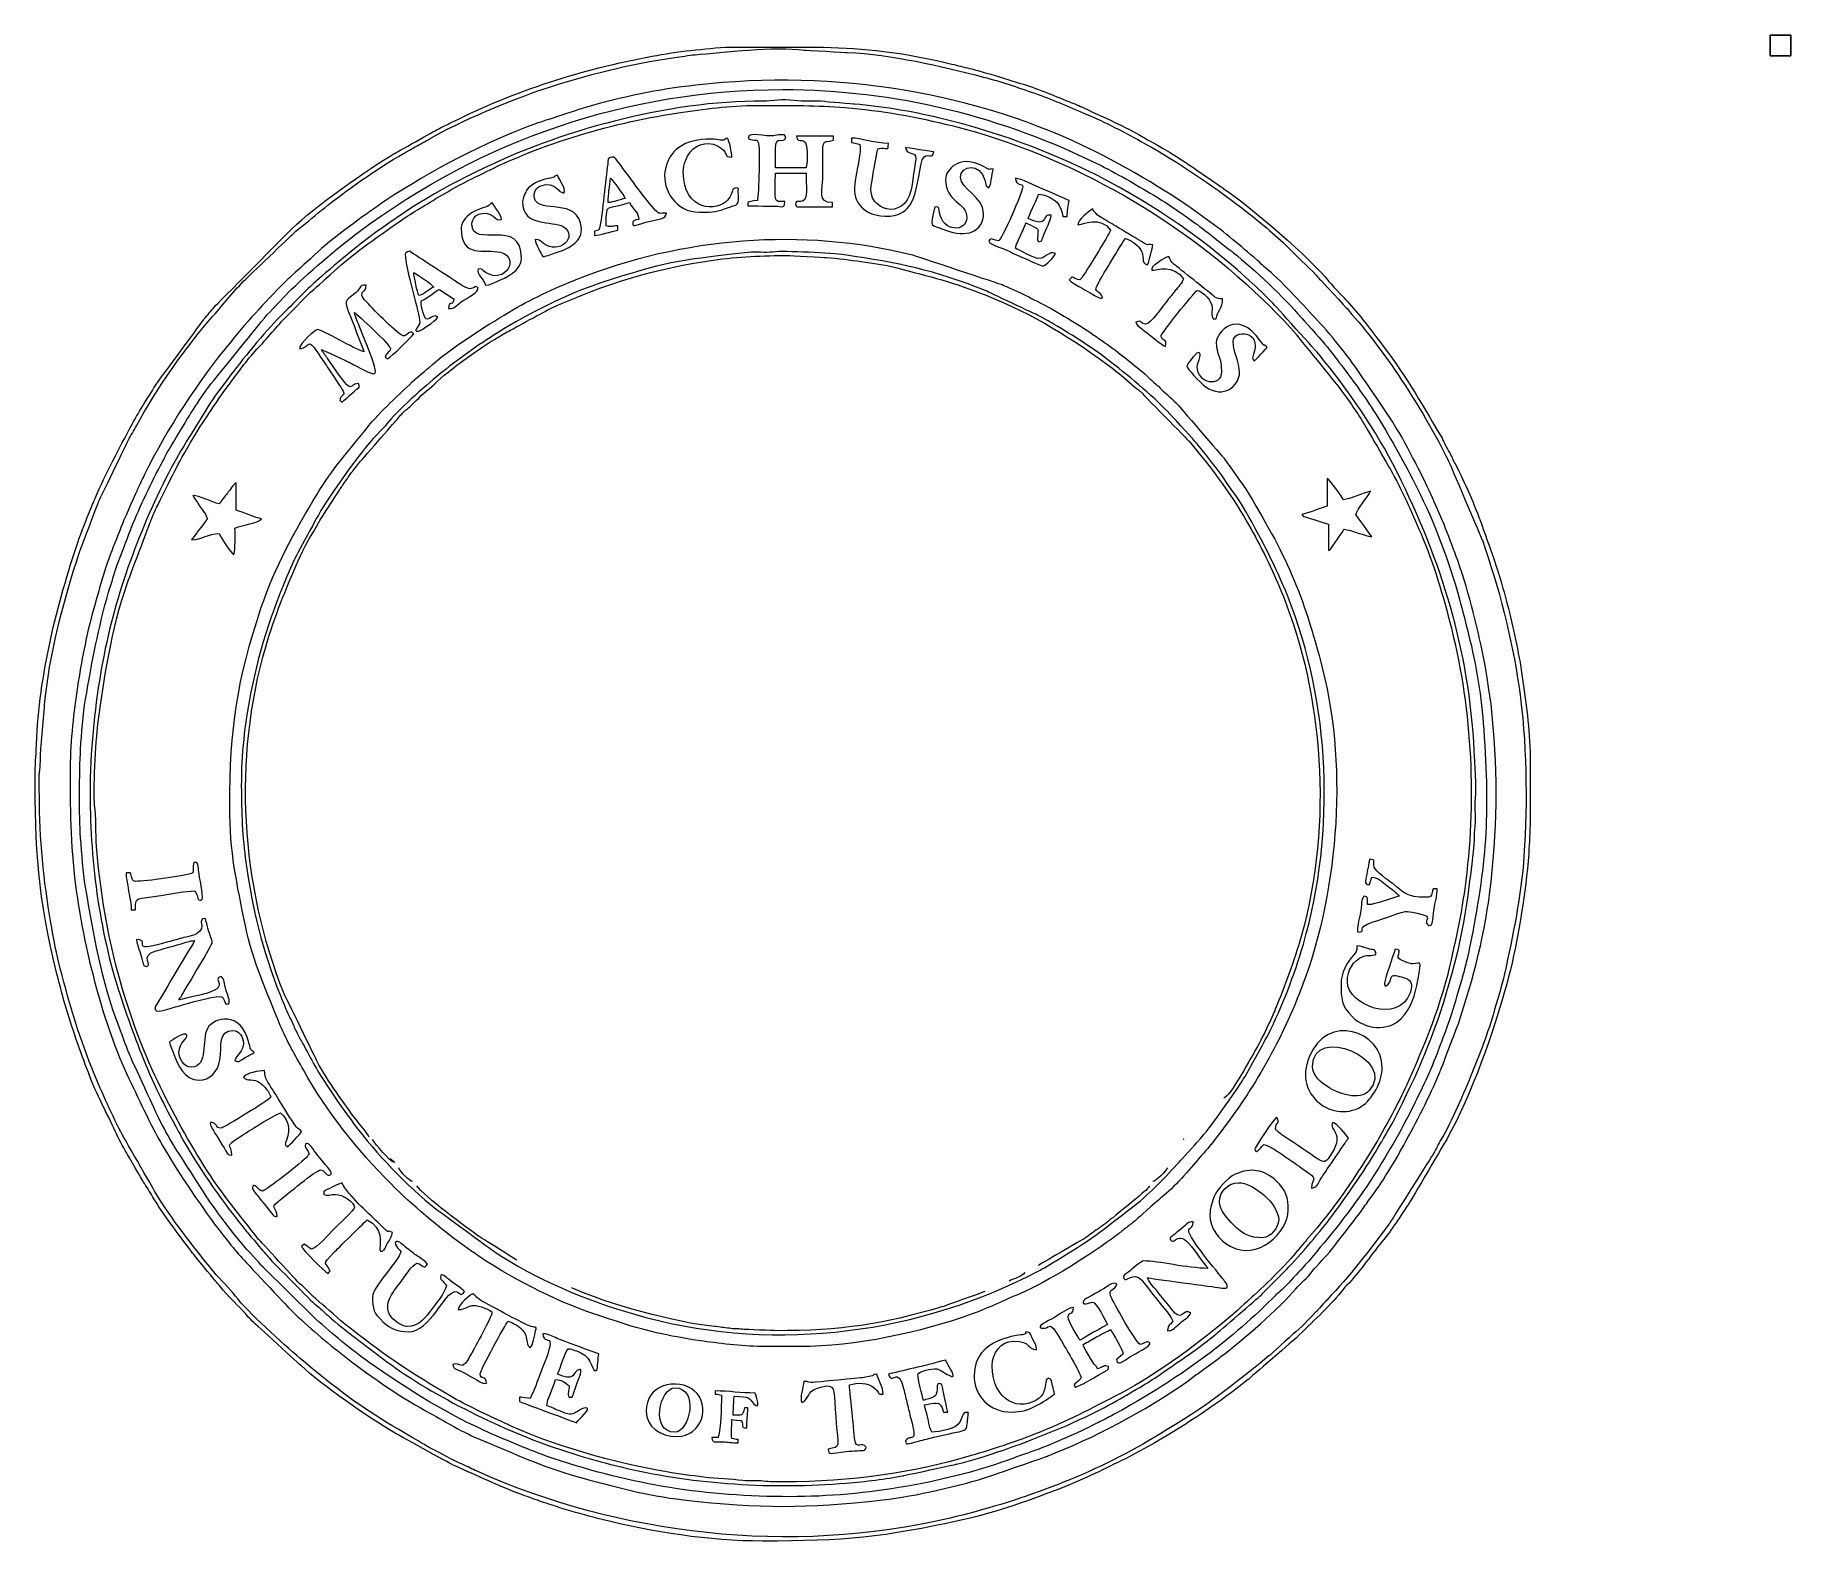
# Model space of a CAD drawing. Header units: inches. Extents: x -12.2 to 15.6, y -12.7 to 11.4.
import ezdxf

# ---------------------------------------------------------------- set-up
doc = ezdxf.new("R2010")
doc.units = ezdxf.units.IN
doc.header["$MEASUREMENT"] = 0
doc.header["$XCLIPFRAME"] = 0
doc.layers.add('Layer 1', color=7, linetype='Continuous')
picture_1 = doc.add_image_def('image1.jpg', size_in_pixel=(1703, 1700))

msp = doc.modelspace()

# ---------------------------------------------------------------- linework, layer by layer
at = {"layer": 'Layer 1', "color": 6, "lineweight": 9}
for points, knots in [([(-2.402, 11.05), (-2.402, 11.05), (-2.21, 11.085), (-1.99, 11.126), (-1.791, 11.142)], [0.96052632, 0.96052632, 0.96052632, 0.96052632, 0.96052633, 0.97368421, 0.97368421, 0.97368421, 0.97368421]), ([(-1.791, 11.142), (-1.791, 11.142), (-1.573, 11.159), (-1.391, 11.193), (-1.157, 11.193)], [0.97368421, 0.97368421, 0.97368421, 0.97368421, 0.97368422, 1, 1, 1, 1]), ([(-1.724, 11.075), (-1.724, 11.075), (-1.282, 11.11), (-0.458, 11.21), (0.001, 11.147)], [0.27868852, 0.27868852, 0.27868852, 0.27868852, 0.27868853, 0.29508197, 0.29508197, 0.29508197, 0.29508197]), ([(0.001, 11.147), (0.001, 11.147), (0.001, 11.147), (0.682, 11.11), (0.682, 11.11)], [0.29508197, 0.29508197, 0.29508197, 0.29508197, 0.29508198, 0.31147541, 0.31147541, 0.31147541, 0.31147541]), ([(0.308, 11.193), (0.308, 11.193), (0.948, 11.178), (1.534, 11.121), (2.337, 10.926)], [0.01315789, 0.01315789, 0.01315789, 0.01315789, 0.0131579, 0.02631579, 0.02631579, 0.02631579, 0.02631579]), ([(0.682, 11.11), (0.682, 11.11), (1.393, 11.079), (2.145, 10.897), (2.834, 10.721)], [0.31147541, 0.31147541, 0.31147541, 0.31147541, 0.31147542, 0.32786885, 0.32786885, 0.32786885, 0.32786885]), ([(-5.57, 10.006), (-5.57, 10.006), (-4.57, 10.506), (-3.505, 10.849), (-2.402, 11.05)], [0.94736842, 0.94736842, 0.94736842, 0.94736842, 0.94736843, 0.96052632, 0.96052632, 0.96052632, 0.96052632]), ([(-4.123, 10.531), (-4.123, 10.531), (-3.438, 10.757), (-2.762, 10.929), (-2.046, 11.029)], [0.24590164, 0.24590164, 0.24590164, 0.24590164, 0.24590165, 0.26229508, 0.26229508, 0.26229508, 0.26229508]), ([(-2.046, 11.029), (-2.046, 11.029), (-1.95, 11.042), (-1.822, 11.067), (-1.724, 11.075)], [0.26229508, 0.26229508, 0.26229508, 0.26229508, 0.26229509, 0.27868852, 0.27868852, 0.27868852, 0.27868852]), ([(4.588, 9.549), (4.588, 9.549), (2.739, 10.474), (0.516, 10.847), (-1.71, 10.593)], [0.70175439, 0.70175439, 0.70175439, 0.70175439, 0.7017544, 0.71929825, 0.71929825, 0.71929825, 0.71929825]), ([(2.337, 10.926), (2.337, 10.926), (2.433, 10.902), (2.518, 10.88), (2.619, 10.857)], [0.02631579, 0.02631579, 0.02631579, 0.02631579, 0.0263158, 0.03947368, 0.03947368, 0.03947368, 0.03947368]), ([(2.619, 10.857), (2.619, 10.857), (2.709, 10.838), (2.785, 10.809), (2.881, 10.785)], [0.03947368, 0.03947368, 0.03947368, 0.03947368, 0.03947369, 0.05263158, 0.05263158, 0.05263158, 0.05263158]), ([(-1.71, 10.593), (-1.71, 10.593), (-2.326, 10.522), (-2.857, 10.414), (-3.437, 10.246)], [0.71929825, 0.71929825, 0.71929825, 0.71929825, 0.71929826, 0.73684211, 0.73684211, 0.73684211, 0.73684211]), ([(2.834, 10.721), (2.834, 10.721), (3.114, 10.651), (3.369, 10.561), (3.647, 10.464)], [0.32786885, 0.32786885, 0.32786885, 0.32786885, 0.32786886, 0.3442623, 0.3442623, 0.3442623, 0.3442623]), ([(2.881, 10.785), (2.881, 10.785), (3.078, 10.736), (3.233, 10.676), (3.42, 10.621)], [0.05263158, 0.05263158, 0.05263158, 0.05263158, 0.05263159, 0.06578947, 0.06578947, 0.06578947, 0.06578947]), ([(3.42, 10.621), (3.42, 10.621), (3.672, 10.547), (3.936, 10.433), (4.185, 10.333)], [0.06578947, 0.06578947, 0.06578947, 0.06578947, 0.06578948, 0.07894737, 0.07894737, 0.07894737, 0.07894737]), ([(-7.044, 8.27), (-7.044, 8.27), (-5.099, 9.723), (-2.79, 10.524), (-0.338, 10.524)], [0.45614035, 0.45614035, 0.45614035, 0.45614035, 0.45614036, 0.47368421, 0.47368421, 0.47368421, 0.47368421]), ([(-5.914, 9.748), (-5.914, 9.748), (-5.491, 10.002), (-4.568, 10.384), (-4.123, 10.531)], [0.2295082, 0.2295082, 0.2295082, 0.2295082, 0.22950821, 0.24590164, 0.24590164, 0.24590164, 0.24590164]), ([(-0.656, 10.34), (-0.656, 10.34), (-2.148, 10.349), (-3.893, 9.867), (-5.186, 9.221)], [0.79245283, 0.79245283, 0.79245283, 0.79245283, 0.79245284, 0.81132075, 0.81132075, 0.81132075, 0.81132075]), ([(-1.919, 10.166), (-1.919, 10.166), (-1.498, 10.228), (-1.102, 10.274), (-0.673, 10.274)], [0.96363636, 0.96363636, 0.96363636, 0.96363636, 0.96363637, 1, 1, 1, 1]), ([(-0.161, 10.35), (-0.161, 10.35), (-0.339, 10.377), (-0.492, 10.339), (-0.656, 10.34)], [0.77358491, 0.77358491, 0.77358491, 0.77358491, 0.77358492, 0.79245283, 0.79245283, 0.79245283, 0.79245283]), ([(-0.338, 10.524), (-0.338, 10.524), (1.443, 10.524), (3.141, 10.097), (4.694, 9.321)], [0.47368421, 0.47368421, 0.47368421, 0.47368421, 0.47368422, 0.49122807, 0.49122807, 0.49122807, 0.49122807]), ([(0.323, 10.333), (0.323, 10.333), (0.172, 10.356), (-0.008, 10.327), (-0.161, 10.35)], [0.75471698, 0.75471698, 0.75471698, 0.75471698, 0.75471699, 0.77358491, 0.77358491, 0.77358491, 0.77358491]), ([(0.8, 10.292), (0.8, 10.292), (0.8, 10.292), (0.323, 10.333), (0.323, 10.333)], [0.73584906, 0.73584906, 0.73584906, 0.73584906, 0.73584907, 0.75471698, 0.75471698, 0.75471698, 0.75471698]), ([(2.123, 10.077), (2.123, 10.077), (1.699, 10.177), (1.242, 10.255), (0.8, 10.292)], [0.71698113, 0.71698113, 0.71698113, 0.71698113, 0.71698114, 0.73584906, 0.73584906, 0.73584906, 0.73584906]), ([(3.647, 10.464), (3.647, 10.464), (3.917, 10.37), (4.171, 10.256), (4.433, 10.147)], [0.3442623, 0.3442623, 0.3442623, 0.3442623, 0.34426231, 0.36065574, 0.36065574, 0.36065574, 0.36065574]), ([(4.185, 10.333), (4.185, 10.333), (4.273, 10.298), (4.349, 10.269), (4.432, 10.229)], [0.07894737, 0.07894737, 0.07894737, 0.07894737, 0.07894738, 0.09210526, 0.09210526, 0.09210526, 0.09210526]), ([(-5.805, 9.889), (-5.805, 9.889), (-5.726, 9.928), (-5.649, 9.967), (-5.57, 10.006)], [0.93421053, 0.93421053, 0.93421053, 0.93421053, 0.93421054, 0.94736842, 0.94736842, 0.94736842, 0.94736842]), ([(-5.1, 9.185), (-5.1, 9.185), (-4.139, 9.682), (-2.992, 10.008), (-1.919, 10.166)], [0.94545455, 0.94545455, 0.94545455, 0.94545455, 0.94545456, 0.96363636, 0.96363636, 0.96363636, 0.96363636]), ([(-3.437, 10.246), (-3.437, 10.246), (-3.437, 10.246), (-4.219, 9.992), (-4.219, 9.992)], [0.73684211, 0.73684211, 0.73684211, 0.73684211, 0.73684212, 0.75438596, 0.75438596, 0.75438596, 0.75438596]), ([(0.647, 10.239), (0.647, 10.239), (1.21, 10.195), (1.795, 10.087), (2.333, 9.953)], [0.01818182, 0.01818182, 0.01818182, 0.01818182, 0.01818183, 0.03636364, 0.03636364, 0.03636364, 0.03636364]), ([(7.406, 7.152), (7.406, 7.152), (5.948, 8.609), (4.158, 9.594), (2.123, 10.077)], [0.69811321, 0.69811321, 0.69811321, 0.69811321, 0.69811322, 0.71698113, 0.71698113, 0.71698113, 0.71698113]), ([(4.432, 10.229), (4.432, 10.229), (4.743, 10.08), (5.063, 9.945), (5.361, 9.771)], [0.09210526, 0.09210526, 0.09210526, 0.09210526, 0.09210527, 0.10526316, 0.10526316, 0.10526316, 0.10526316]), ([(4.433, 10.147), (4.433, 10.147), (4.765, 10.009), (5.079, 9.84), (5.39, 9.667)], [0.36065574, 0.36065574, 0.36065574, 0.36065574, 0.36065575, 0.37704918, 0.37704918, 0.37704918, 0.37704918]), ([(-4.219, 9.992), (-4.219, 9.992), (-5.068, 9.686), (-5.865, 9.257), (-6.621, 8.766)], [0.75438596, 0.75438596, 0.75438596, 0.75438596, 0.75438597, 0.77192982, 0.77192982, 0.77192982, 0.77192982]), ([(-6.479, 9.51), (-6.479, 9.51), (-6.479, 9.51), (-5.805, 9.889), (-5.805, 9.889)], [0.92105263, 0.92105263, 0.92105263, 0.92105263, 0.92105264, 0.93421053, 0.93421053, 0.93421053, 0.93421053]), ([(-6.15, 9.616), (-6.15, 9.616), (-6.066, 9.662), (-5.996, 9.7), (-5.914, 9.748)], [0.21311475, 0.21311475, 0.21311475, 0.21311475, 0.21311476, 0.2295082, 0.2295082, 0.2295082, 0.2295082]), ([(-1.803, 9.532), (-1.803, 9.532), (-1.7, 9.67), (-1.47, 9.73), (-1.304, 9.592)], [0.6, 0.6, 0.6, 0.6, 0.60000001, 0.66666667, 0.66666667, 0.66666667, 0.66666667]), ([(-1.321, 9.724), (-1.321, 9.724), (-1.368, 9.726), (-1.397, 9.739), (-1.475, 9.739)], [0.8666667, 0.8666667, 0.8666667, 0.8666667, 0.8666667, 1, 1, 1, 1]), ([(-1.207, 9.756), (-1.207, 9.756), (-1.29, 9.734), (-1.222, 9.719), (-1.321, 9.724)], [0.8, 0.8, 0.8, 0.8, 0.80000001, 0.86666667, 0.86666667, 0.86666667, 0.86666667]), ([(-1.141, 9.455), (-1.141, 9.455), (-1.141, 9.523), (-1.186, 9.711), (-1.207, 9.756)], [0.73333333, 0.73333333, 0.73333333, 0.73333333, 0.73333334, 0.8, 0.8, 0.8, 0.8]), ([(-0.881, 9.77), (-0.881, 9.77), (-0.884, 9.734), (-0.852, 9.734), (-0.819, 9.727)], [0.84615385, 0.84615385, 0.84615385, 0.84615385, 0.84615386, 0.88461538, 0.88461538, 0.88461538, 0.88461538]), ([(-0.477, 9.793), (-0.477, 9.793), (-0.61, 9.774), (-0.875, 9.858), (-0.881, 9.77)], [0.80769231, 0.80769231, 0.80769231, 0.80769231, 0.80769232, 0.84615385, 0.84615385, 0.84615385, 0.84615385]), ([(-0.819, 9.727), (-0.819, 9.727), (-0.733, 9.708), (-0.76, 9.751), (-0.725, 9.687)], [0.88461538, 0.88461538, 0.88461538, 0.88461538, 0.88461539, 0.92307692, 0.92307692, 0.92307692, 0.92307692]), ([(-0.371, 9.808), (-0.371, 9.808), (-0.417, 9.809), (-0.451, 9.797), (-0.477, 9.793)], [0.76923077, 0.76923077, 0.76923077, 0.76923077, 0.76923078, 0.80769231, 0.80769231, 0.80769231, 0.80769231]), ([(-0.455, 9.588), (-0.455, 9.588), (-0.455, 9.837), (-0.324, 9.636), (-0.288, 9.772)], [0.69230769, 0.69230769, 0.69230769, 0.69230769, 0.6923077, 0.73076923, 0.73076923, 0.73076923, 0.73076923]), ([(-0.288, 9.772), (-0.288, 9.772), (-0.321, 9.817), (-0.287, 9.805), (-0.371, 9.808)], [0.73076923, 0.73076923, 0.73076923, 0.73076923, 0.73076924, 0.76923077, 0.76923077, 0.76923077, 0.76923077]), ([(-0.121, 9.789), (-0.121, 9.789), (-0.107, 9.624), (0.046, 9.846), (0.046, 9.538), (0.046, 9.538), (0.046, 9.399), (0.057, 9.404), (0.03, 9.287)], [0.53846154, 0.53846154, 0.53846154, 0.53846154, 0.53846155, 0.57692308, 0.57692308, 0.57692308, 0.57692309, 0.61538462, 0.61538462, 0.61538462, 0.61538462]), ([(0.464, 9.789), (0.464, 9.789), (0.464, 9.789), (-0.121, 9.789), (-0.121, 9.789)], [0.5, 0.5, 0.5, 0.5, 0.50000001, 0.53846154, 0.53846154, 0.53846154, 0.53846154]), ([(0.297, 9.221), (0.297, 9.221), (0.296, 9.776), (0.267, 9.676), (0.464, 9.722)], [0.42307692, 0.42307692, 0.42307692, 0.42307692, 0.42307693, 0.46153846, 0.46153846, 0.46153846, 0.46153846]), ([(0.464, 9.722), (0.464, 9.722), (0.464, 9.722), (0.464, 9.789), (0.464, 9.789)], [0.46153846, 0.46153846, 0.46153846, 0.46153846, 0.46153847, 0.5, 0.5, 0.5, 0.5]), ([(1.333, 9.672), (1.333, 9.672), (1.133, 9.672), (0.888, 9.756), (0.748, 9.756)], [0.8125, 0.8125, 0.8125, 0.8125, 0.81250001, 0.875, 0.875, 0.875, 0.875]), ([(0.748, 9.756), (0.748, 9.756), (0.748, 9.756), (0.748, 9.689), (0.748, 9.689)], [0.875, 0.875, 0.875, 0.875, 0.875, 1, 1, 1, 1]), ([(2.333, 9.953), (2.333, 9.953), (4.226, 9.482), (6.027, 8.431), (7.381, 7.077)], [0.03636364, 0.03636364, 0.03636364, 0.03636364, 0.03636365, 0.05454545, 0.05454545, 0.05454545, 0.05454545]), ([(5.361, 9.771), (5.361, 9.771), (5.361, 9.771), (5.807, 9.515), (5.807, 9.515)], [0.10526316, 0.10526316, 0.10526316, 0.10526316, 0.10526317, 0.11842105, 0.11842105, 0.11842105, 0.11842105]), ([(-8.099, 8.322), (-8.099, 8.322), (-7.736, 8.676), (-6.882, 9.27), (-6.479, 9.51)], [0.90789474, 0.90789474, 0.90789474, 0.90789474, 0.90789475, 0.92105263, 0.92105263, 0.92105263, 0.92105263]), ([(-7.476, 8.736), (-7.476, 8.736), (-7.055, 9.059), (-6.62, 9.359), (-6.15, 9.616)], [0.19672131, 0.19672131, 0.19672131, 0.19672131, 0.19672132, 0.21311475, 0.21311475, 0.21311475, 0.21311475]), ([(-2.961, 9.406), (-2.961, 9.406), (-2.992, 9.444), (-2.983, 9.455), (-3.046, 9.455), (-3.046, 9.455), (-3.109, 9.455), (-3.096, 9.405), (-3.105, 9.346)], [0.7222222, 0.7222222, 0.7222222, 0.7222222, 0.7222222, 0.7777778, 0.7777778, 0.7777778, 0.7777778, 0.8333333, 0.8333333, 0.8333333, 0.8333333]), ([(-1.979, 9.608), (-1.979, 9.608), (-2.098, 9.519), (-2.171, 9.409), (-2.2, 9.225)], [0.06666667, 0.06666667, 0.06666667, 0.06666667, 0.06666668, 0.13333333, 0.13333333, 0.13333333, 0.13333333]), ([(-1.212, 8.774), (-1.212, 8.774), (-1.362, 8.596), (-1.91, 8.584), (-1.91, 9.221), (-1.91, 9.221), (-1.91, 9.345), (-1.859, 9.456), (-1.803, 9.532)], [0.4666667, 0.4666667, 0.4666667, 0.4666667, 0.4666667, 0.5333333, 0.5333333, 0.5333333, 0.5333333, 0.6, 0.6, 0.6, 0.6]), ([(-1.304, 9.592), (-1.304, 9.592), (-1.21, 9.512), (-1.261, 9.457), (-1.141, 9.455)], [0.66666667, 0.66666667, 0.66666667, 0.66666667, 0.66666668, 0.73333333, 0.73333333, 0.73333333, 0.73333333]), ([(-0.725, 9.687), (-0.725, 9.687), (-0.692, 9.627), (-0.718, 8.86), (-0.739, 8.769)], [0.92307692, 0.92307692, 0.92307692, 0.92307692, 0.92307693, 1, 1, 1, 1]), ([(-0.455, 9.287), (-0.455, 9.287), (-0.455, 9.287), (-0.455, 9.588), (-0.455, 9.588)], [0.65384615, 0.65384615, 0.65384615, 0.65384615, 0.65384616, 0.69230769, 0.69230769, 0.69230769, 0.69230769]), ([(0.877, 9.476), (0.877, 9.476), (0.817, 9.079), (0.697, 8.817), (0.963, 8.616)], [0.125, 0.125, 0.125, 0.125, 0.12500001, 0.1875, 0.1875, 0.1875, 0.1875]), ([(0.882, 9.655), (0.882, 9.655), (0.889, 9.569), (0.894, 9.582), (0.877, 9.476)], [0.0625, 0.0625, 0.0625, 0.0625, 0.06250001, 0.125, 0.125, 0.125, 0.125]), ([(1.06, 9.008), (1.06, 9.008), (1.096, 9.214), (1.123, 9.401), (1.166, 9.588)], [0.6875, 0.6875, 0.6875, 0.6875, 0.68750001, 0.75, 0.75, 0.75, 0.75]), ([(1.166, 9.588), (1.166, 9.588), (1.32, 9.629), (1.33, 9.525), (1.333, 9.672)], [0.75, 0.75, 0.75, 0.75, 0.75000001, 0.8125, 0.8125, 0.8125, 0.8125]), ([(2.052, 9.538), (2.052, 9.538), (2.052, 9.538), (1.601, 9.605), (1.601, 9.605)], [0.4375, 0.4375, 0.4375, 0.4375, 0.43750001, 0.5, 0.5, 0.5, 0.5]), ([(1.601, 9.605), (1.601, 9.605), (1.611, 9.488), (1.768, 9.55), (1.768, 9.438)], [0.5, 0.5, 0.5, 0.5, 0.50000001, 0.5625, 0.5625, 0.5625, 0.5625]), ([(1.768, 9.438), (1.768, 9.438), (1.768, 9.438), (1.694, 8.944), (1.694, 8.944)], [0.5625, 0.5625, 0.5625, 0.5625, 0.56250001, 0.625, 0.625, 0.625, 0.625]), ([(1.844, 9.328), (1.844, 9.328), (1.904, 9.614), (2.009, 9.375), (2.052, 9.538)], [0.375, 0.375, 0.375, 0.375, 0.37500001, 0.4375, 0.4375, 0.4375, 0.4375]), ([(2.794, 9.327), (2.794, 9.327), (2.451, 9.496), (2.236, 9.254), (2.236, 9.104)], [0.8461538, 0.8461538, 0.8461538, 0.8461538, 0.8461539, 1, 1, 1, 1]), ([(6.53, 8.349), (6.53, 8.349), (5.915, 8.81), (5.275, 9.206), (4.588, 9.549)], [0.68421053, 0.68421053, 0.68421053, 0.68421053, 0.68421054, 0.70175439, 0.70175439, 0.70175439, 0.70175439]), ([(5.39, 9.667), (5.39, 9.667), (5.928, 9.368), (6.43, 9.025), (6.917, 8.652)], [0.37704918, 0.37704918, 0.37704918, 0.37704918, 0.37704919, 0.39344262, 0.39344262, 0.39344262, 0.39344262]), ([(5.807, 9.515), (5.807, 9.515), (5.882, 9.469), (5.948, 9.427), (6.021, 9.378)], [0.11842105, 0.11842105, 0.11842105, 0.11842105, 0.11842106, 0.13157895, 0.13157895, 0.13157895, 0.13157895]), ([(-5.186, 9.221), (-5.186, 9.221), (-5.242, 9.193), (-5.297, 9.165), (-5.353, 9.137)], [0.81132075, 0.81132075, 0.81132075, 0.81132075, 0.81132076, 0.83018868, 0.83018868, 0.83018868, 0.83018868]), ([(-5.157, 9.158), (-5.157, 9.158), (-5.137, 9.168), (-5.118, 9.176), (-5.1, 9.185)], [0.92727273, 0.92727273, 0.92727273, 0.92727273, 0.92727274, 0.94545455, 0.94545455, 0.94545455, 0.94545455]), ([(-3.899, 9.17), (-3.899, 9.17), (-4.004, 9.143), (-3.866, 9.151), (-4.073, 9.11)], [0.73333333, 0.73333333, 0.73333333, 0.73333333, 0.73333334, 0.8, 0.8, 0.8, 0.8]), ([(-3.826, 9.026), (-3.826, 9.026), (-3.854, 9.079), (-3.873, 9.122), (-3.899, 9.17)], [0.66666667, 0.66666667, 0.66666667, 0.66666667, 0.66666668, 0.73333333, 0.73333333, 0.73333333, 0.73333333]), ([(-3.105, 9.346), (-3.105, 9.346), (-3.14, 9.088), (-3.188, 8.566), (-3.224, 8.379)], [0.83333333, 0.83333333, 0.83333333, 0.83333333, 0.83333334, 0.88888889, 0.88888889, 0.88888889, 0.88888889]), ([(-2.35, 8.613), (-2.35, 8.613), (-2.484, 8.746), (-2.82, 9.226), (-2.961, 9.406)], [0.66666667, 0.66666667, 0.66666667, 0.66666667, 0.66666668, 0.72222222, 0.72222222, 0.72222222, 0.72222222]), ([(-2.2, 9.225), (-2.2, 9.225), (-2.245, 8.934), (-2.02, 8.585), (-1.659, 8.585)], [0.13333333, 0.13333333, 0.13333333, 0.13333333, 0.13333334, 0.2, 0.2, 0.2, 0.2]), ([(-0.305, 8.753), (-0.305, 8.753), (-0.493, 8.753), (-0.455, 8.726), (-0.455, 9.204)], [0.11538462, 0.11538462, 0.11538462, 0.11538462, 0.11538463, 0.15384615, 0.15384615, 0.15384615, 0.15384615]), ([(0.03, 9.287), (0.03, 9.287), (0.03, 9.287), (-0.455, 9.287), (-0.455, 9.287)], [0.61538462, 0.61538462, 0.61538462, 0.61538462, 0.61538463, 0.65384615, 0.65384615, 0.65384615, 0.65384615]), ([(-0.455, 9.204), (-0.455, 9.204), (-0.455, 9.204), (0.03, 9.204), (0.03, 9.204)], [0.15384615, 0.15384615, 0.15384615, 0.15384615, 0.15384616, 0.19230769, 0.19230769, 0.19230769, 0.19230769]), ([(0.03, 9.204), (0.03, 9.204), (0.03, 9.012), (0.065, 8.785), (-0.025, 8.757)], [0.19230769, 0.19230769, 0.19230769, 0.19230769, 0.1923077, 0.23076923, 0.23076923, 0.23076923, 0.23076923]), ([(0.447, 8.736), (0.447, 8.736), (0.201, 8.741), (0.298, 8.89), (0.297, 9.221)], [0.38461538, 0.38461538, 0.38461538, 0.38461538, 0.38461539, 0.42307692, 0.42307692, 0.42307692, 0.42307692]), ([(1.629, 8.641), (1.629, 8.641), (1.773, 8.786), (1.797, 9.104), (1.844, 9.328)], [0.3125, 0.3125, 0.3125, 0.3125, 0.31250001, 0.375, 0.375, 0.375, 0.375]), ([(2.47, 9.137), (2.47, 9.137), (2.47, 9.318), (2.792, 9.38), (2.858, 9.09)], [0.46153846, 0.46153846, 0.46153846, 0.46153846, 0.46153847, 0.53846154, 0.53846154, 0.53846154, 0.53846154]), ([(2.988, 9.271), (2.988, 9.271), (2.882, 9.262), (2.97, 9.24), (2.794, 9.327)], [0.76923077, 0.76923077, 0.76923077, 0.76923077, 0.76923078, 0.84615385, 0.84615385, 0.84615385, 0.84615385]), ([(2.943, 9.013), (2.943, 9.013), (2.943, 9.013), (2.988, 9.271), (2.988, 9.271)], [0.69230769, 0.69230769, 0.69230769, 0.69230769, 0.6923077, 0.76923077, 0.76923077, 0.76923077, 0.76923077]), ([(4.694, 9.321), (4.694, 9.321), (4.996, 9.169), (5.292, 8.993), (5.58, 8.82)], [0.49122807, 0.49122807, 0.49122807, 0.49122807, 0.49122808, 0.50877193, 0.50877193, 0.50877193, 0.50877193]), ([(6.021, 9.378), (6.021, 9.378), (6.021, 9.378), (6.636, 8.956), (6.636, 8.956)], [0.13157895, 0.13157895, 0.13157895, 0.13157895, 0.13157896, 0.14473684, 0.14473684, 0.14473684, 0.14473684]), ([(-5.353, 9.137), (-5.353, 9.137), (-6.015, 8.808), (-6.641, 8.388), (-7.213, 7.921)], [0.83018868, 0.83018868, 0.83018868, 0.83018868, 0.83018869, 0.8490566, 0.8490566, 0.8490566, 0.8490566]), ([(-5.912, 8.743), (-5.912, 8.743), (-5.666, 8.891), (-5.417, 9.042), (-5.157, 9.158)], [0.90909091, 0.90909091, 0.90909091, 0.90909091, 0.90909092, 0.92727273, 0.92727273, 0.92727273, 0.92727273]), ([(-4.384, 8.937), (-4.384, 8.937), (-4.402, 8.907), (-4.45, 8.797), (-4.45, 8.753)], [0.8666667, 0.8666667, 0.8666667, 0.8666667, 0.8666667, 1, 1, 1, 1]), ([(-4.073, 9.11), (-4.073, 9.11), (-4.177, 9.09), (-4.33, 9.023), (-4.384, 8.937)], [0.8, 0.8, 0.8, 0.8, 0.80000001, 0.86666667, 0.86666667, 0.86666667, 0.86666667]), ([(-4.267, 8.853), (-4.267, 8.853), (-4.267, 8.957), (-4.174, 9.02), (-4.066, 9.02), (-4.066, 9.02), (-3.907, 9.02), (-3.909, 8.916), (-3.799, 8.886)], [0.4666667, 0.4666667, 0.4666667, 0.4666667, 0.4666667, 0.5333333, 0.5333333, 0.5333333, 0.5333333, 0.6, 0.6, 0.6, 0.6]), ([(-3.799, 8.886), (-3.799, 8.886), (-3.77, 8.945), (-3.797, 8.97), (-3.826, 9.026)], [0.6, 0.6, 0.6, 0.6, 0.60000001, 0.66666667, 0.66666667, 0.66666667, 0.66666667]), ([(-3.085, 8.925), (-3.085, 8.925), (-3.077, 8.986), (-3.064, 9.073), (-3.063, 9.12)], [0.2, 0.2, 0.2, 0.2, 0.2, 0.4, 0.4, 0.4, 0.4]), ([(-3.063, 9.12), (-3.063, 9.12), (-3.019, 9.088), (-2.861, 8.862), (-2.829, 8.803)], [0.4, 0.4, 0.4, 0.4, 0.4, 0.6, 0.6, 0.6, 0.6]), ([(-1.258, 8.636), (-1.258, 8.636), (-1.013, 8.727), (-1.04, 8.663), (-1.04, 8.92)], [0.26666667, 0.26666667, 0.26666667, 0.26666667, 0.26666668, 0.33333333, 0.33333333, 0.33333333, 0.33333333]), ([(-1.057, 8.97), (-1.057, 8.97), (-1.178, 8.96), (-1.09, 8.918), (-1.212, 8.774)], [0.4, 0.4, 0.4, 0.4, 0.40000001, 0.46666667, 0.46666667, 0.46666667, 0.46666667]), ([(-1.04, 8.92), (-1.04, 8.92), (-1.04, 8.984), (-1.035, 8.926), (-1.057, 8.97)], [0.33333333, 0.33333333, 0.33333333, 0.33333333, 0.33333334, 0.4, 0.4, 0.4, 0.4]), ([(1.694, 8.944), (1.694, 8.944), (1.577, 8.427), (0.992, 8.617), (1.06, 9.008)], [0.625, 0.625, 0.625, 0.625, 0.62500001, 0.6875, 0.6875, 0.6875, 0.6875]), ([(2.838, 8.569), (2.838, 8.569), (2.838, 8.823), (2.47, 8.955), (2.47, 9.137)], [0.38461538, 0.38461538, 0.38461538, 0.38461538, 0.38461539, 0.46153846, 0.46153846, 0.46153846, 0.46153846]), ([(2.858, 9.09), (2.858, 9.09), (2.883, 8.98), (2.865, 9.004), (2.905, 8.987)], [0.53846154, 0.53846154, 0.53846154, 0.53846154, 0.53846155, 0.61538462, 0.61538462, 0.61538462, 0.61538462]), ([(2.905, 8.987), (2.905, 8.987), (2.906, 8.986), (2.908, 8.937), (2.943, 9.013)], [0.61538462, 0.61538462, 0.61538462, 0.61538462, 0.61538463, 0.69230769, 0.69230769, 0.69230769, 0.69230769]), ([(3.456, 8.987), (3.456, 8.91), (3.125, 8.134), (3.072, 8.134), (3.072, 8.134), (3.002, 8.134), (2.968, 8.184), (2.934, 8.151)], [0, 0, 0, 0, 0.04166667, 0.04166667, 0.04166667, 0.04166668, 0.08333333, 0.08333333, 0.08333333, 0.08333333]), ([(3.772, 8.951), (3.772, 8.951), (3.635, 9.007), (3.437, 9.118), (3.339, 9.12)], [0.875, 0.875, 0.875, 0.875, 0.87500001, 0.91666667, 0.91666667, 0.91666667, 0.91666667]), ([(3.339, 9.12), (3.339, 9.12), (3.35, 8.995), (3.456, 9.045), (3.456, 8.987)], [0.91666667, 0.91666667, 0.91666667, 0.91666667, 0.91666668, 1, 1, 1, 1]), ([(4.192, 8.769), (4.192, 8.769), (4.192, 8.769), (3.772, 8.951), (3.772, 8.951)], [0.83333333, 0.83333333, 0.83333333, 0.83333333, 0.83333334, 0.875, 0.875, 0.875, 0.875]), ([(6.636, 8.956), (6.636, 8.956), (7.043, 8.68), (8.024, 7.84), (8.295, 7.489)], [0.14473684, 0.14473684, 0.14473684, 0.14473684, 0.14473685, 0.15789474, 0.15789474, 0.15789474, 0.15789474]), ([(-7.883, 8.407), (-7.883, 8.407), (-7.745, 8.522), (-7.616, 8.629), (-7.476, 8.736)], [0.18032787, 0.18032787, 0.18032787, 0.18032787, 0.18032788, 0.19672131, 0.19672131, 0.19672131, 0.19672131]), ([(-6.727, 8.689), (-6.727, 8.689), (-7.022, 8.489), (-7.552, 8.101), (-7.79, 7.863)], [0.78947368, 0.78947368, 0.78947368, 0.78947368, 0.78947369, 0.80701754, 0.80701754, 0.80701754, 0.80701754]), ([(-6.621, 8.766), (-6.621, 8.766), (-6.665, 8.738), (-6.683, 8.719), (-6.727, 8.689)], [0.77192982, 0.77192982, 0.77192982, 0.77192982, 0.77192983, 0.78947368, 0.78947368, 0.78947368, 0.78947368]), ([(-6.533, 8.344), (-6.533, 8.344), (-6.333, 8.49), (-6.125, 8.615), (-5.912, 8.743)], [0.89090909, 0.89090909, 0.89090909, 0.89090909, 0.8909091, 0.90909091, 0.90909091, 0.90909091, 0.90909091]), ([(-4.467, 7.85), (-4.467, 7.85), (-4.467, 8.525), (-5.253, 7.983), (-5.253, 8.402), (-5.253, 8.402), (-5.253, 8.53), (-5.072, 8.633), (-4.915, 8.521)], [0.4285714, 0.4285714, 0.4285714, 0.4285714, 0.4285714, 0.5, 0.5, 0.5, 0.5, 0.5714286, 0.5714286, 0.5714286, 0.5714286]), ([(-4.961, 8.711), (-4.961, 8.711), (-5.032, 8.647), (-5.081, 8.671), (-5.225, 8.591)], [0.78571429, 0.78571429, 0.78571429, 0.78571429, 0.7857143, 0.85714286, 0.85714286, 0.85714286, 0.85714286]), ([(-4.935, 8.736), (-4.935, 8.736), (-4.968, 8.712), (-4.935, 8.734), (-4.961, 8.711)], [0.71428571, 0.71428571, 0.71428571, 0.71428571, 0.71428572, 0.78571429, 0.78571429, 0.78571429, 0.78571429]), ([(-4.785, 8.468), (-4.785, 8.468), (-4.791, 8.548), (-4.894, 8.675), (-4.935, 8.736)], [0.64285714, 0.64285714, 0.64285714, 0.64285714, 0.64285715, 0.71428571, 0.71428571, 0.71428571, 0.71428571]), ([(-3.534, 8.414), (-3.534, 8.414), (-3.652, 8.835), (-4.267, 8.522), (-4.267, 8.853)], [0.4, 0.4, 0.4, 0.4, 0.40000001, 0.46666667, 0.46666667, 0.46666667, 0.46666667]), ([(-3.124, 8.546), (-3.124, 8.546), (-3.106, 8.673), (-3.128, 8.64), (-2.906, 8.696)], [0.27777778, 0.27777778, 0.27777778, 0.27777778, 0.27777779, 0.33333333, 0.33333333, 0.33333333, 0.33333333]), ([(-2.829, 8.803), (-2.829, 8.803), (-2.904, 8.785), (-3.028, 8.742), (-3.096, 8.736)], [0.6, 0.6, 0.6, 0.6, 0.6, 1, 1, 1, 1]), ([(-2.906, 8.696), (-2.906, 8.696), (-2.844, 8.711), (-2.816, 8.723), (-2.762, 8.736)], [0.33333333, 0.33333333, 0.33333333, 0.33333333, 0.33333334, 0.38888889, 0.38888889, 0.38888889, 0.38888889]), ([(-2.762, 8.736), (-2.762, 8.736), (-2.69, 8.6), (-2.614, 8.581), (-2.612, 8.468)], [0.38888889, 0.38888889, 0.38888889, 0.38888889, 0.3888889, 0.44444444, 0.44444444, 0.44444444, 0.44444444]), ([(-2.177, 8.569), (-2.177, 8.569), (-2.292, 8.569), (-2.286, 8.55), (-2.35, 8.613)], [0.61111111, 0.61111111, 0.61111111, 0.61111111, 0.61111112, 0.66666667, 0.66666667, 0.66666667, 0.66666667]), ([(-1.659, 8.585), (-1.659, 8.585), (-1.496, 8.585), (-1.41, 8.578), (-1.258, 8.636)], [0.2, 0.2, 0.2, 0.2, 0.20000001, 0.26666667, 0.26666667, 0.26666667, 0.26666667]), ([(-0.89, 8.686), (-0.89, 8.686), (-0.89, 8.686), (-0.393, 8.677), (-0.393, 8.677)], [0.03846154, 0.03846154, 0.03846154, 0.03846154, 0.03846155, 0.07692308, 0.07692308, 0.07692308, 0.07692308]), ([(-0.393, 8.677), (-0.393, 8.677), (-0.312, 8.665), (-0.307, 8.665), (-0.305, 8.753)], [0.07692308, 0.07692308, 0.07692308, 0.07692308, 0.07692309, 0.11538462, 0.11538462, 0.11538462, 0.11538462]), ([(-0.025, 8.757), (-0.025, 8.757), (-0.11, 8.732), (-0.113, 8.796), (-0.138, 8.702)], [0.23076923, 0.23076923, 0.23076923, 0.23076923, 0.23076924, 0.26923077, 0.26923077, 0.26923077, 0.26923077]), ([(-0.138, 8.702), (-0.138, 8.702), (-0.118, 8.674), (-0.135, 8.669), (-0.087, 8.669)], [0.26923077, 0.26923077, 0.26923077, 0.26923077, 0.26923078, 0.30769231, 0.30769231, 0.30769231, 0.30769231]), ([(-0.087, 8.669), (-0.087, 8.669), (-0.087, 8.669), (0.447, 8.669), (0.447, 8.669)], [0.30769231, 0.30769231, 0.30769231, 0.30769231, 0.30769232, 0.34615385, 0.34615385, 0.34615385, 0.34615385]), ([(0.447, 8.669), (0.447, 8.669), (0.447, 8.669), (0.447, 8.736), (0.447, 8.736)], [0.34615385, 0.34615385, 0.34615385, 0.34615385, 0.34615386, 0.38461538, 0.38461538, 0.38461538, 0.38461538]), ([(0.963, 8.616), (0.963, 8.616), (1.075, 8.531), (1.323, 8.486), (1.499, 8.554)], [0.1875, 0.1875, 0.1875, 0.1875, 0.18750001, 0.25, 0.25, 0.25, 0.25]), ([(1.499, 8.554), (1.499, 8.554), (1.534, 8.567), (1.601, 8.613), (1.629, 8.641)], [0.25, 0.25, 0.25, 0.25, 0.25000001, 0.3125, 0.3125, 0.3125, 0.3125]), ([(2.069, 8.669), (2.069, 8.669), (1.987, 8.316), (1.979, 8.404), (2.236, 8.301)], [0.23076923, 0.23076923, 0.23076923, 0.23076923, 0.23076924, 0.30769231, 0.30769231, 0.30769231, 0.30769231]), ([(2.141, 8.574), (2.141, 8.574), (2.128, 8.653), (2.154, 8.662), (2.069, 8.669)], [0.15384615, 0.15384615, 0.15384615, 0.15384615, 0.15384616, 0.23076923, 0.23076923, 0.23076923, 0.23076923]), ([(3.54, 8.485), (3.54, 8.485), (3.54, 8.485), (3.683, 8.811), (3.683, 8.811)], [0.58333333, 0.58333333, 0.58333333, 0.58333333, 0.58333334, 0.625, 0.625, 0.625, 0.625]), ([(3.683, 8.811), (3.683, 8.811), (3.709, 8.87), (3.69, 8.804), (3.707, 8.87)], [0.625, 0.625, 0.625, 0.625, 0.62500001, 0.66666667, 0.66666667, 0.66666667, 0.66666667]), ([(3.707, 8.87), (3.707, 8.87), (3.792, 8.868), (3.92, 8.806), (3.971, 8.765)], [0.66666667, 0.66666667, 0.66666667, 0.66666667, 0.66666668, 0.70833333, 0.70833333, 0.70833333, 0.70833333]), ([(3.971, 8.765), (3.971, 8.765), (4.037, 8.711), (4.07, 8.612), (4.092, 8.519)], [0.70833333, 0.70833333, 0.70833333, 0.70833333, 0.70833334, 0.75, 0.75, 0.75, 0.75]), ([(4.159, 8.519), (4.159, 8.519), (4.159, 8.601), (4.176, 8.701), (4.192, 8.769)], [0.79166667, 0.79166667, 0.79166667, 0.79166667, 0.79166668, 0.83333333, 0.83333333, 0.83333333, 0.83333333]), ([(4.56, 8.636), (4.56, 8.636), (4.49, 8.589), (4.333, 8.475), (4.326, 8.385)], [0.8823529, 0.8823529, 0.8823529, 0.8823529, 0.882353, 1, 1, 1, 1]), ([(4.778, 8.453), (4.778, 8.453), (4.659, 8.524), (4.639, 8.517), (4.56, 8.636)], [0.82352941, 0.82352941, 0.82352941, 0.82352941, 0.82352942, 0.88235294, 0.88235294, 0.88235294, 0.88235294]), ([(5.58, 8.82), (5.58, 8.82), (5.789, 8.695), (5.999, 8.542), (6.198, 8.402)], [0.50877193, 0.50877193, 0.50877193, 0.50877193, 0.50877194, 0.52631579, 0.52631579, 0.52631579, 0.52631579]), ([(6.917, 8.652), (6.917, 8.652), (7.15, 8.474), (7.396, 8.275), (7.607, 8.072)], [0.39344262, 0.39344262, 0.39344262, 0.39344262, 0.39344263, 0.40983607, 0.40983607, 0.40983607, 0.40983607]), ([(-8.082, 8.239), (-8.082, 8.239), (-8.021, 8.301), (-7.951, 8.349), (-7.883, 8.407)], [0.16393443, 0.16393443, 0.16393443, 0.16393443, 0.16393444, 0.18032787, 0.18032787, 0.18032787, 0.18032787]), ([(-7.48, 7.603), (-7.48, 7.603), (-7.215, 7.867), (-6.837, 8.123), (-6.533, 8.344)], [0.87272727, 0.87272727, 0.87272727, 0.87272727, 0.87272728, 0.89090909, 0.89090909, 0.89090909, 0.89090909]), ([(-5.225, 8.591), (-5.225, 8.591), (-5.305, 8.547), (-5.42, 8.445), (-5.42, 8.335)], [0.8571429, 0.8571429, 0.8571429, 0.8571429, 0.8571429, 1, 1, 1, 1]), ([(-4.915, 8.521), (-4.915, 8.521), (-4.85, 8.475), (-4.86, 8.453), (-4.785, 8.468)], [0.57142857, 0.57142857, 0.57142857, 0.57142857, 0.57142858, 0.64285714, 0.64285714, 0.64285714, 0.64285714]), ([(-3.809, 8.358), (-3.809, 8.358), (-3.557, 8.207), (-3.878, 7.894), (-4.123, 8.094)], [0.06666667, 0.06666667, 0.06666667, 0.06666667, 0.06666668, 0.13333333, 0.13333333, 0.13333333, 0.13333333]), ([(-3.914, 7.948), (-3.914, 7.948), (-3.708, 8.013), (-3.456, 8.134), (-3.534, 8.414)], [0.33333333, 0.33333333, 0.33333333, 0.33333333, 0.33333334, 0.4, 0.4, 0.4, 0.4]), ([(-3.579, 7.53), (-3.579, 7.53), (-1.929, 8.189), (-0.018, 8.349), (1.711, 7.91)], [0.41860465, 0.41860465, 0.41860465, 0.41860465, 0.41860466, 0.44186047, 0.44186047, 0.44186047, 0.44186047]), ([(-3.224, 8.379), (-3.224, 8.379), (-3.24, 8.297), (-3.239, 8.302), (-3.314, 8.285)], [0.8888889, 0.8888889, 0.8888889, 0.8888889, 0.8888889, 1, 1, 1, 1]), ([(-3.13, 8.368), (-3.13, 8.368), (-3.13, 8.43), (-3.133, 8.487), (-3.124, 8.546)], [0.22222222, 0.22222222, 0.22222222, 0.22222222, 0.22222223, 0.27777778, 0.27777778, 0.27777778, 0.27777778]), ([(-2.946, 8.368), (-2.946, 8.368), (-3.062, 8.368), (-3.017, 8.342), (-3.13, 8.368)], [0.16666667, 0.16666667, 0.16666667, 0.16666667, 0.16666668, 0.22222222, 0.22222222, 0.22222222, 0.22222222]), ([(-2.946, 8.301), (-2.946, 8.301), (-2.946, 8.301), (-2.946, 8.368), (-2.946, 8.368)], [0.11111111, 0.11111111, 0.11111111, 0.11111111, 0.11111112, 0.16666667, 0.16666667, 0.16666667, 0.16666667]), ([(-2.612, 8.468), (-2.612, 8.468), (-2.687, 8.462), (-2.714, 8.447), (-2.708, 8.404)], [0.44444444, 0.44444444, 0.44444444, 0.44444444, 0.44444445, 0.5, 0.5, 0.5, 0.5]), ([(-2.708, 8.404), (-2.708, 8.404), (-2.703, 8.357), (-2.701, 8.369), (-2.502, 8.426)], [0.5, 0.5, 0.5, 0.5, 0.50000001, 0.55555556, 0.55555556, 0.55555556, 0.55555556]), ([(-2.502, 8.426), (-2.502, 8.426), (-2.296, 8.485), (-2.185, 8.469), (-2.177, 8.569)], [0.55555556, 0.55555556, 0.55555556, 0.55555556, 0.55555557, 0.61111111, 0.61111111, 0.61111111, 0.61111111]), ([(2.57, 8.502), (2.57, 8.502), (2.57, 8.263), (2.194, 8.271), (2.141, 8.574)], [0.07692308, 0.07692308, 0.07692308, 0.07692308, 0.07692309, 0.15384615, 0.15384615, 0.15384615, 0.15384615]), ([(2.236, 8.301), (2.236, 8.301), (2.557, 8.173), (2.838, 8.271), (2.838, 8.569)], [0.30769231, 0.30769231, 0.30769231, 0.30769231, 0.30769232, 0.38461538, 0.38461538, 0.38461538, 0.38461538]), ([(3.423, 8.218), (3.423, 8.218), (3.446, 8.272), (3.495, 8.367), (3.507, 8.418)], [0.33333333, 0.33333333, 0.33333333, 0.33333333, 0.33333334, 0.375, 0.375, 0.375, 0.375]), ([(3.507, 8.418), (3.507, 8.418), (3.756, 8.286), (3.691, 8.354), (3.691, 8.168)], [0.375, 0.375, 0.375, 0.375, 0.37500001, 0.41666667, 0.41666667, 0.41666667, 0.41666667]), ([(3.908, 8.535), (3.908, 8.535), (3.735, 8.572), (3.884, 8.32), (3.54, 8.485)], [0.54166667, 0.54166667, 0.54166667, 0.54166667, 0.54166668, 0.58333333, 0.58333333, 0.58333333, 0.58333333]), ([(3.778, 8.198), (3.778, 8.198), (3.822, 8.314), (3.901, 8.457), (3.908, 8.535)], [0.5, 0.5, 0.5, 0.5, 0.50000001, 0.54166667, 0.54166667, 0.54166667, 0.54166667]), ([(4.092, 8.519), (4.092, 8.519), (4.092, 8.519), (4.159, 8.519), (4.159, 8.519)], [0.75, 0.75, 0.75, 0.75, 0.75000001, 0.79166667, 0.79166667, 0.79166667, 0.79166667]), ([(5.018, 8.309), (5.018, 8.309), (4.932, 8.36), (4.86, 8.403), (4.778, 8.453)], [0.76470588, 0.76470588, 0.76470588, 0.76470588, 0.76470589, 0.82352941, 0.82352941, 0.82352941, 0.82352941]), ([(6.198, 8.402), (6.198, 8.402), (6.198, 8.402), (6.79, 7.941), (6.79, 7.941)], [0.52631579, 0.52631579, 0.52631579, 0.52631579, 0.5263158, 0.54385965, 0.54385965, 0.54385965, 0.54385965]), ([(6.919, 8.036), (6.919, 8.036), (6.787, 8.143), (6.667, 8.247), (6.53, 8.349)], [0.66666667, 0.66666667, 0.66666667, 0.66666667, 0.66666668, 0.68421053, 0.68421053, 0.68421053, 0.68421053]), ([(-9.322, 7.088), (-9.322, 7.088), (-9.322, 7.088), (-8.099, 8.322), (-8.099, 8.322)], [0.89473684, 0.89473684, 0.89473684, 0.89473684, 0.89473685, 0.90789474, 0.90789474, 0.90789474, 0.90789474]), ([(-8.826, 7.528), (-8.826, 7.528), (-8.826, 7.528), (-8.082, 8.239), (-8.082, 8.239)], [0.14754098, 0.14754098, 0.14754098, 0.14754098, 0.14754099, 0.16393443, 0.16393443, 0.16393443, 0.16393443]), ([(-8.149, 7.319), (-8.149, 7.319), (-7.882, 7.589), (-7.344, 8.046), (-7.044, 8.27)], [0.43859649, 0.43859649, 0.43859649, 0.43859649, 0.4385965, 0.45614035, 0.45614035, 0.45614035, 0.45614035]), ([(-4.123, 8.094), (-4.123, 8.094), (-4.168, 8.13), (-4.176, 8.149), (-4.25, 8.151)], [0.13333333, 0.13333333, 0.13333333, 0.13333333, 0.13333334, 0.2, 0.2, 0.2, 0.2]), ([(-4.25, 8.151), (-4.25, 8.151), (-4.244, 8.079), (-4.165, 7.944), (-4.133, 7.883)], [0.2, 0.2, 0.2, 0.2, 0.20000001, 0.26666667, 0.26666667, 0.26666667, 0.26666667]), ([(-3.314, 8.218), (-3.314, 8.218), (-3.244, 8.219), (-3.041, 8.279), (-2.946, 8.301)], [0.05555556, 0.05555556, 0.05555556, 0.05555556, 0.05555557, 0.11111111, 0.11111111, 0.11111111, 0.11111111]), ([(2.934, 8.151), (2.934, 8.151), (2.868, 8.085), (3.084, 8.045), (3.261, 7.956)], [0.08333333, 0.08333333, 0.08333333, 0.08333333, 0.08333334, 0.125, 0.125, 0.125, 0.125]), ([(3.339, 8.017), (3.339, 8.017), (3.352, 8.071), (3.4, 8.167), (3.423, 8.218)], [0.29166667, 0.29166667, 0.29166667, 0.29166667, 0.29166668, 0.33333333, 0.33333333, 0.33333333, 0.33333333]), ([(3.691, 8.168), (3.691, 8.168), (3.691, 8.104), (3.685, 8.161), (3.707, 8.117)], [0.41666667, 0.41666667, 0.41666667, 0.41666667, 0.41666668, 0.45833333, 0.45833333, 0.45833333, 0.45833333]), ([(3.707, 8.117), (3.707, 8.117), (3.769, 8.134), (3.753, 8.132), (3.778, 8.198)], [0.45833333, 0.45833333, 0.45833333, 0.45833333, 0.45833334, 0.5, 0.5, 0.5, 0.5]), ([(4.844, 8.301), (4.844, 8.301), (4.832, 8.255), (4.389, 7.516), (4.359, 7.516)], [0.05882353, 0.05882353, 0.05882353, 0.05882353, 0.05882354, 0.11764706, 0.11764706, 0.11764706, 0.11764706]), ([(4.834, 7.776), (4.834, 7.776), (4.918, 7.915), (4.992, 8.039), (5.078, 8.168)], [0.41176471, 0.41176471, 0.41176471, 0.41176471, 0.41176472, 0.47058824, 0.47058824, 0.47058824, 0.47058824]), ([(5.259, 8.164), (5.259, 8.164), (5.174, 8.215), (5.105, 8.256), (5.018, 8.309)], [0.70588235, 0.70588235, 0.70588235, 0.70588235, 0.70588236, 0.76470588, 0.76470588, 0.76470588, 0.76470588]), ([(5.078, 8.168), (5.078, 8.168), (5.163, 8.148), (5.258, 8.074), (5.308, 8.013)], [0.47058824, 0.47058824, 0.47058824, 0.47058824, 0.47058825, 0.52941176, 0.52941176, 0.52941176, 0.52941176]), ([(5.513, 8.067), (5.513, 8.067), (5.382, 8.095), (5.503, 8.017), (5.259, 8.164)], [0.64705882, 0.64705882, 0.64705882, 0.64705882, 0.64705883, 0.70588235, 0.70588235, 0.70588235, 0.70588235]), ([(5.429, 7.75), (5.429, 7.75), (5.445, 7.783), (5.509, 8.021), (5.513, 8.067)], [0.58823529, 0.58823529, 0.58823529, 0.58823529, 0.5882353, 0.64705882, 0.64705882, 0.64705882, 0.64705882]), ([(7.607, 8.072), (7.607, 8.072), (7.642, 8.038), (7.664, 8.014), (7.698, 7.98)], [0.40983607, 0.40983607, 0.40983607, 0.40983607, 0.40983608, 0.42622951, 0.42622951, 0.42622951, 0.42622951]), ([(-7.79, 7.863), (-7.79, 7.863), (-7.79, 7.863), (-8.158, 7.529), (-8.158, 7.529)], [0.80701754, 0.80701754, 0.80701754, 0.80701754, 0.80701755, 0.8245614, 0.8245614, 0.8245614, 0.8245614]), ([(-7.213, 7.921), (-7.213, 7.921), (-7.213, 7.921), (-7.631, 7.57), (-7.631, 7.57)], [0.8490566, 0.8490566, 0.8490566, 0.8490566, 0.84905661, 0.86792453, 0.86792453, 0.86792453, 0.86792453]), ([(-6.254, 7.962), (-6.254, 7.962), (-6.272, 7.959), (-6.306, 7.943), (-6.306, 7.917)], [0.875, 0.875, 0.875, 0.875, 0.875, 1, 1, 1, 1]), ([(-6.199, 7.943), (-6.199, 7.943), (-6.25, 7.974), (-6.196, 7.97), (-6.254, 7.962)], [0.8125, 0.8125, 0.8125, 0.8125, 0.81250001, 0.875, 0.875, 0.875, 0.875]), ([(-5.49, 7.479), (-5.49, 7.479), (-5.49, 7.479), (-6.199, 7.943), (-6.199, 7.943)], [0.75, 0.75, 0.75, 0.75, 0.75000001, 0.8125, 0.8125, 0.8125, 0.8125]), ([(-4.802, 7.95), (-4.802, 7.95), (-4.479, 7.871), (-4.728, 7.432), (-5.035, 7.633)], [0.07142857, 0.07142857, 0.07142857, 0.07142857, 0.07142858, 0.14285714, 0.14285714, 0.14285714, 0.14285714]), ([(-4.859, 7.489), (-4.859, 7.489), (-4.72, 7.547), (-4.467, 7.667), (-4.467, 7.85)], [0.35714286, 0.35714286, 0.35714286, 0.35714286, 0.35714287, 0.42857143, 0.42857143, 0.42857143, 0.42857143]), ([(-4.133, 7.883), (-4.133, 7.883), (-4.063, 7.889), (-3.974, 7.929), (-3.914, 7.948)], [0.26666667, 0.26666667, 0.26666667, 0.26666667, 0.26666668, 0.33333333, 0.33333333, 0.33333333, 0.33333333]), ([(-3.99, 7.072), (-3.99, 7.072), (-3.156, 7.444), (-2.357, 7.699), (-1.435, 7.826)], [0.926799007, 0.926799007, 0.926799007, 0.926799007, 0.926799017, 0.928039702, 0.928039702, 0.928039702, 0.928039702]), ([(-0.887, 7.948), (-0.887, 7.948), (-2.036, 7.819), (-2.198, 7.795), (-3.213, 7.466)], [0.76190476, 0.76190476, 0.76190476, 0.76190476, 0.76190477, 0.78571429, 0.78571429, 0.78571429, 0.78571429]), ([(-1.435, 7.826), (-1.435, 7.826), (-1.045, 7.88), (-0.642, 7.901), (-0.254, 7.901)], [0.928039702, 0.928039702, 0.928039702, 0.928039702, 0.928039712, 0.929280397, 0.929280397, 0.929280397, 0.929280397]), ([(-0.493, 7.955), (-0.493, 7.955), (-0.622, 7.937), (-0.757, 7.962), (-0.887, 7.948)], [0.73809524, 0.73809524, 0.73809524, 0.73809524, 0.73809525, 0.76190476, 0.76190476, 0.76190476, 0.76190476]), ([(0.639, 7.908), (0.639, 7.908), (0.449, 7.935), (-0.316, 7.979), (-0.493, 7.955)], [0.71428571, 0.71428571, 0.71428571, 0.71428571, 0.71428572, 0.73809524, 0.73809524, 0.73809524, 0.73809524]), ([(-0.254, 7.901), (-0.254, 7.901), (-0.254, 7.901), (0.348, 7.867), (0.348, 7.867)], [0.929280397, 0.929280397, 0.929280397, 0.929280397, 0.929280407, 0.930521092, 0.930521092, 0.930521092, 0.930521092]), ([(0.348, 7.867), (0.348, 7.867), (0.544, 7.856), (0.732, 7.827), (0.904, 7.805)], [0.930521092, 0.930521092, 0.930521092, 0.930521092, 0.930521102, 0.931761787, 0.931761787, 0.931761787, 0.931761787]), ([(2.879, 7.339), (2.879, 7.339), (2.035, 7.676), (1.507, 7.784), (0.639, 7.908)], [0.69047619, 0.69047619, 0.69047619, 0.69047619, 0.6904762, 0.71428571, 0.71428571, 0.71428571, 0.71428571]), ([(0.904, 7.805), (0.904, 7.805), (1.087, 7.781), (1.276, 7.753), (1.444, 7.71)], [0.931761787, 0.931761787, 0.931761787, 0.931761787, 0.931761797, 0.933002481, 0.933002481, 0.933002481, 0.933002481]), ([(1.711, 7.91), (1.711, 7.91), (1.711, 7.91), (3.129, 7.439), (3.129, 7.439)], [0.44186047, 0.44186047, 0.44186047, 0.44186047, 0.44186048, 0.46511628, 0.46511628, 0.46511628, 0.46511628]), ([(3.261, 7.956), (3.261, 7.956), (3.31, 7.931), (3.759, 7.733), (3.774, 7.733)], [0.125, 0.125, 0.125, 0.125, 0.12500001, 0.16666667, 0.16666667, 0.16666667, 0.16666667]), ([(3.707, 7.85), (3.707, 7.85), (3.643, 7.85), (3.4, 7.985), (3.339, 8.017)], [0.25, 0.25, 0.25, 0.25, 0.25000001, 0.29166667, 0.29166667, 0.29166667, 0.29166667]), ([(3.975, 7.934), (3.975, 7.934), (3.873, 7.982), (3.816, 7.85), (3.707, 7.85)], [0.20833333, 0.20833333, 0.20833333, 0.20833333, 0.20833334, 0.25, 0.25, 0.25, 0.25]), ([(3.774, 7.733), (3.774, 7.733), (3.819, 7.733), (3.961, 7.882), (3.975, 7.934)], [0.16666667, 0.16666667, 0.16666667, 0.16666667, 0.16666668, 0.20833333, 0.20833333, 0.20833333, 0.20833333]), ([(4.61, 7.365), (4.61, 7.365), (4.63, 7.45), (4.781, 7.687), (4.834, 7.776)], [0.35294118, 0.35294118, 0.35294118, 0.35294118, 0.35294119, 0.41176471, 0.41176471, 0.41176471, 0.41176471]), ([(5.308, 8.013), (5.308, 8.013), (5.405, 7.894), (5.306, 7.782), (5.429, 7.75)], [0.52941176, 0.52941176, 0.52941176, 0.52941176, 0.52941177, 0.58823529, 0.58823529, 0.58823529, 0.58823529]), ([(5.613, 7.8), (5.613, 7.8), (5.511, 7.728), (5.502, 7.738), (5.496, 7.666)], [0.8947368, 0.8947368, 0.8947368, 0.8947368, 0.8947369, 1, 1, 1, 1]), ([(5.763, 7.883), (5.763, 7.883), (5.703, 7.869), (5.658, 7.832), (5.613, 7.8)], [0.84210526, 0.84210526, 0.84210526, 0.84210526, 0.84210527, 0.89473684, 0.89473684, 0.89473684, 0.89473684]), ([(5.844, 7.763), (5.844, 7.763), (5.791, 7.807), (5.794, 7.826), (5.763, 7.883)], [0.78947368, 0.78947368, 0.78947368, 0.78947368, 0.78947369, 0.84210526, 0.84210526, 0.84210526, 0.84210526]), ([(6.79, 7.941), (6.79, 7.941), (7.105, 7.693), (7.598, 7.229), (7.858, 6.919)], [0.54385965, 0.54385965, 0.54385965, 0.54385965, 0.54385966, 0.56140351, 0.56140351, 0.56140351, 0.56140351]), ([(7.205, 7.788), (7.205, 7.788), (7.205, 7.788), (6.919, 8.036), (6.919, 8.036)], [0.64912281, 0.64912281, 0.64912281, 0.64912281, 0.64912282, 0.66666667, 0.66666667, 0.66666667, 0.66666667]), ([(7.292, 7.707), (7.292, 7.707), (7.253, 7.737), (7.238, 7.754), (7.205, 7.788)], [0.63157895, 0.63157895, 0.63157895, 0.63157895, 0.63157896, 0.64912281, 0.64912281, 0.64912281, 0.64912281]), ([(7.698, 7.98), (7.698, 7.98), (7.848, 7.829), (8.009, 7.688), (8.15, 7.528)], [0.42622951, 0.42622951, 0.42622951, 0.42622951, 0.42622952, 0.44262295, 0.44262295, 0.44262295, 0.44262295]), ([(-9.345, 6.943), (-9.345, 6.943), (-9.17, 7.139), (-9.012, 7.344), (-8.826, 7.528)], [0.13114754, 0.13114754, 0.13114754, 0.13114754, 0.13114755, 0.14754098, 0.14754098, 0.14754098, 0.14754098]), ([(-8.158, 7.529), (-8.158, 7.529), (-8.475, 7.214), (-8.779, 6.888), (-9.06, 6.542)], [0.8245614, 0.8245614, 0.8245614, 0.8245614, 0.82456141, 0.84210526, 0.84210526, 0.84210526, 0.84210526]), ([(-7.631, 7.57), (-7.631, 7.57), (-7.859, 7.369), (-8.067, 7.149), (-8.283, 6.935)], [0.86792453, 0.86792453, 0.86792453, 0.86792453, 0.86792454, 0.88679245, 0.88679245, 0.88679245, 0.88679245]), ([(-7.748, 7.369), (-7.748, 7.369), (-7.748, 7.369), (-7.48, 7.603), (-7.48, 7.603)], [0.85454545, 0.85454545, 0.85454545, 0.85454545, 0.85454546, 0.87272727, 0.87272727, 0.87272727, 0.87272727]), ([(-6.089, 7.265), (-6.089, 7.265), (-6.113, 7.316), (-6.17, 7.558), (-6.172, 7.633)], [0.5, 0.5, 0.5, 0.5, 0.5, 1, 1, 1, 1]), ([(-5.153, 7.683), (-5.153, 7.683), (-5.183, 7.61), (-5.058, 7.517), (-5.036, 7.432)], [0.21428571, 0.21428571, 0.21428571, 0.21428571, 0.21428572, 0.28571429, 0.28571429, 0.28571429, 0.28571429]), ([(-5.035, 7.633), (-5.035, 7.633), (-5.088, 7.668), (-5.095, 7.707), (-5.153, 7.683)], [0.14285714, 0.14285714, 0.14285714, 0.14285714, 0.14285715, 0.21428571, 0.21428571, 0.21428571, 0.21428571]), ([(-4.671, 7.001), (-4.671, 7.001), (-4.329, 7.208), (-3.951, 7.381), (-3.579, 7.53)], [0.39534884, 0.39534884, 0.39534884, 0.39534884, 0.39534885, 0.41860465, 0.41860465, 0.41860465, 0.41860465]), ([(1.444, 7.71), (1.444, 7.71), (2.005, 7.566), (2.351, 7.479), (2.888, 7.265)], [0.933002481, 0.933002481, 0.933002481, 0.933002481, 0.933002491, 0.934243176, 0.934243176, 0.934243176, 0.934243176]), ([(4.359, 7.516), (4.359, 7.516), (4.246, 7.516), (4.26, 7.614), (4.192, 7.516)], [0.11764706, 0.11764706, 0.11764706, 0.11764706, 0.11764707, 0.17647059, 0.17647059, 0.17647059, 0.17647059]), ([(4.192, 7.516), (4.192, 7.516), (4.229, 7.465), (4.445, 7.358), (4.52, 7.308)], [0.17647059, 0.17647059, 0.17647059, 0.17647059, 0.1764706, 0.23529412, 0.23529412, 0.23529412, 0.23529412]), ([(6.375, 7.341), (6.375, 7.341), (6.375, 7.341), (5.844, 7.763), (5.844, 7.763)], [0.73684211, 0.73684211, 0.73684211, 0.73684211, 0.73684212, 0.78947368, 0.78947368, 0.78947368, 0.78947368]), ([(5.997, 7.532), (5.997, 7.532), (5.981, 7.472), (5.908, 7.395), (5.868, 7.345)], [0.05263158, 0.05263158, 0.05263158, 0.05263158, 0.05263159, 0.10526316, 0.10526316, 0.10526316, 0.10526316]), ([(8.075, 6.918), (8.075, 6.918), (7.854, 7.147), (7.528, 7.524), (7.292, 7.707)], [0.61403509, 0.61403509, 0.61403509, 0.61403509, 0.6140351, 0.63157895, 0.63157895, 0.63157895, 0.63157895]), ([(8.15, 7.528), (8.15, 7.528), (8.15, 7.528), (8.584, 7.06), (8.584, 7.06)], [0.44262295, 0.44262295, 0.44262295, 0.44262295, 0.44262296, 0.45901639, 0.45901639, 0.45901639, 0.45901639]), ([(-8.492, 6.96), (-8.492, 6.96), (-8.369, 7.081), (-8.271, 7.196), (-8.149, 7.319)], [0.42105263, 0.42105263, 0.42105263, 0.42105263, 0.42105264, 0.43859649, 0.43859649, 0.43859649, 0.43859649]), ([(-8.166, 6.952), (-8.166, 6.952), (-8.026, 7.091), (-7.896, 7.239), (-7.748, 7.369)], [0.83636364, 0.83636364, 0.83636364, 0.83636364, 0.83636365, 0.85454545, 0.85454545, 0.85454545, 0.85454545]), ([(-7.087, 7.311), (-7.087, 7.311), (-7.118, 7.284), (-7.242, 7.201), (-7.242, 7.165)], [0.92592593, 0.92592593, 0.92592593, 0.92592593, 0.92592594, 1, 1, 1, 1]), ([(-6.925, 7.432), (-6.925, 7.432), (-7.045, 7.429), (-6.989, 7.397), (-7.087, 7.311)], [0.88888889, 0.88888889, 0.88888889, 0.88888889, 0.8888889, 0.92592593, 0.92592593, 0.92592593, 0.92592593]), ([(-6.519, 6.767), (-6.519, 6.767), (-6.582, 6.826), (-6.991, 7.218), (-6.991, 7.265), (-6.991, 7.265), (-6.991, 7.377), (-6.928, 7.292), (-6.925, 7.432)], [0.81481481, 0.81481481, 0.81481481, 0.81481481, 0.81481482, 0.85185185, 0.85185185, 0.85185185, 0.85185186, 0.88888889, 0.88888889, 0.88888889, 0.88888889]), ([(-5.855, 7.399), (-5.855, 7.399), (-5.93, 7.379), (-5.986, 7.289), (-6.089, 7.265)], [0.25, 0.25, 0.25, 0.25, 0.25, 0.5, 0.5, 0.5, 0.5]), ([(-6.055, 7.181), (-6.055, 7.181), (-5.998, 7.197), (-5.843, 7.317), (-5.771, 7.365)], [0.3125, 0.3125, 0.3125, 0.3125, 0.31250001, 0.375, 0.375, 0.375, 0.375]), ([(-5.771, 7.365), (-5.771, 7.365), (-5.771, 7.365), (-5.537, 7.215), (-5.537, 7.215)], [0.375, 0.375, 0.375, 0.375, 0.37500001, 0.4375, 0.4375, 0.4375, 0.4375]), ([(-5.262, 7.376), (-5.262, 7.376), (-5.324, 7.362), (-5.435, 7.446), (-5.49, 7.479)], [0.6875, 0.6875, 0.6875, 0.6875, 0.68750001, 0.75, 0.75, 0.75, 0.75]), ([(-5.42, 7.165), (-5.42, 7.165), (-5.321, 7.235), (-5.129, 7.324), (-5.16, 7.39)], [0.5625, 0.5625, 0.5625, 0.5625, 0.56250001, 0.625, 0.625, 0.625, 0.625]), ([(-5.16, 7.39), (-5.16, 7.39), (-5.18, 7.434), (-5.207, 7.388), (-5.262, 7.376)], [0.625, 0.625, 0.625, 0.625, 0.62500001, 0.6875, 0.6875, 0.6875, 0.6875]), ([(-5.036, 7.432), (-5.036, 7.432), (-4.959, 7.434), (-4.926, 7.461), (-4.859, 7.489)], [0.28571429, 0.28571429, 0.28571429, 0.28571429, 0.2857143, 0.35714286, 0.35714286, 0.35714286, 0.35714286]), ([(-3.213, 7.466), (-3.213, 7.466), (-3.743, 7.294), (-4.368, 6.978), (-4.838, 6.683)], [0.78571429, 0.78571429, 0.78571429, 0.78571429, 0.7857143, 0.80952381, 0.80952381, 0.80952381, 0.80952381]), ([(3.697, 6.954), (3.697, 6.954), (3.697, 6.954), (2.879, 7.339), (2.879, 7.339)], [0.66666667, 0.66666667, 0.66666667, 0.66666667, 0.66666668, 0.69047619, 0.69047619, 0.69047619, 0.69047619]), ([(2.888, 7.265), (2.888, 7.265), (3.606, 6.98), (4.268, 6.577), (4.878, 6.112)], [0.934243176, 0.934243176, 0.934243176, 0.934243176, 0.934243186, 0.935483871, 0.935483871, 0.935483871, 0.935483871]), ([(3.129, 7.439), (3.129, 7.439), (3.207, 7.407), (3.258, 7.378), (3.325, 7.351)], [0.46511628, 0.46511628, 0.46511628, 0.46511628, 0.46511629, 0.48837209, 0.48837209, 0.48837209, 0.48837209]), ([(3.325, 7.351), (3.325, 7.351), (3.455, 7.298), (3.559, 7.239), (3.685, 7.176)], [0.48837209, 0.48837209, 0.48837209, 0.48837209, 0.4883721, 0.51162791, 0.51162791, 0.51162791, 0.51162791]), ([(4.52, 7.308), (4.52, 7.308), (4.728, 7.171), (4.752, 7.228), (4.679, 7.298)], [0.23529412, 0.23529412, 0.23529412, 0.23529412, 0.23529413, 0.29411765, 0.29411765, 0.29411765, 0.29411765]), ([(4.679, 7.298), (4.679, 7.298), (4.646, 7.33), (4.644, 7.314), (4.61, 7.365)], [0.29411765, 0.29411765, 0.29411765, 0.29411765, 0.29411766, 0.35294118, 0.35294118, 0.35294118, 0.35294118]), ([(5.646, 6.63), (5.646, 6.63), (5.646, 6.666), (6.148, 7.304), (6.215, 7.349)], [0.42105263, 0.42105263, 0.42105263, 0.42105263, 0.42105264, 0.47368421, 0.47368421, 0.47368421, 0.47368421]), ([(5.868, 7.345), (5.868, 7.345), (5.814, 7.279), (5.772, 7.226), (5.718, 7.159)], [0.10526316, 0.10526316, 0.10526316, 0.10526316, 0.10526317, 0.15789474, 0.15789474, 0.15789474, 0.15789474]), ([(6.215, 7.349), (6.215, 7.349), (6.293, 7.33), (6.366, 7.253), (6.409, 7.192)], [0.47368421, 0.47368421, 0.47368421, 0.47368421, 0.47368422, 0.52631579, 0.52631579, 0.52631579, 0.52631579]), ([(6.616, 7.215), (6.616, 7.215), (6.497, 7.215), (6.493, 7.248), (6.375, 7.341)], [0.68421053, 0.68421053, 0.68421053, 0.68421053, 0.68421054, 0.73684211, 0.73684211, 0.73684211, 0.73684211]), ([(8.295, 7.489), (8.295, 7.489), (8.295, 7.489), (8.551, 7.211), (8.551, 7.211)], [0.15789474, 0.15789474, 0.15789474, 0.15789474, 0.15789475, 0.17105263, 0.17105263, 0.17105263, 0.17105263]), ([(-10.552, 5.209), (-10.552, 5.209), (-10.275, 5.746), (-9.739, 6.501), (-9.345, 6.943)], [0.1147541, 0.1147541, 0.1147541, 0.1147541, 0.11475411, 0.13114754, 0.13114754, 0.13114754, 0.13114754]), ([(-9.482, 6.897), (-9.482, 6.897), (-9.432, 6.962), (-9.376, 7.02), (-9.322, 7.088)], [0.88157895, 0.88157895, 0.88157895, 0.88157895, 0.88157896, 0.89473684, 0.89473684, 0.89473684, 0.89473684]), ([(-9.413, 5.825), (-9.413, 5.825), (-9.413, 5.825), (-8.492, 6.96), (-8.492, 6.96)], [0.40350877, 0.40350877, 0.40350877, 0.40350877, 0.40350878, 0.42105263, 0.42105263, 0.42105263, 0.42105263]), ([(-8.651, 6.417), (-8.651, 6.417), (-8.485, 6.591), (-8.336, 6.781), (-8.166, 6.952)], [0.81818182, 0.81818182, 0.81818182, 0.81818182, 0.81818183, 0.83636364, 0.83636364, 0.83636364, 0.83636364]), ([(-7.18, 6.959), (-7.18, 6.959), (-7.18, 6.959), (-6.958, 6.379), (-6.958, 6.379)], [0.03703704, 0.03703704, 0.03703704, 0.03703704, 0.03703705, 0.07407407, 0.07407407, 0.07407407, 0.07407407]), ([(-7.025, 6.764), (-7.025, 6.764), (-7.052, 6.832), (-7.092, 6.925), (-7.108, 6.998)], [0.55555556, 0.55555556, 0.55555556, 0.55555556, 0.55555557, 0.59259259, 0.59259259, 0.59259259, 0.59259259]), ([(-7.108, 6.998), (-7.108, 6.998), (-7.061, 6.966), (-6.54, 6.487), (-6.54, 6.429), (-6.54, 6.429), (-6.54, 6.366), (-6.601, 6.379), (-6.624, 6.295)], [0.59259259, 0.59259259, 0.59259259, 0.59259259, 0.5925926, 0.62962963, 0.62962963, 0.62962963, 0.62962964, 0.66666667, 0.66666667, 0.66666667, 0.66666667]), ([(-6.028, 7.008), (-6.028, 7.008), (-6.046, 7.07), (-6.055, 7.106), (-6.055, 7.181)], [0.25, 0.25, 0.25, 0.25, 0.25000001, 0.3125, 0.3125, 0.3125, 0.3125]), ([(-5.788, 6.931), (-5.788, 6.931), (-5.913, 7.001), (-5.958, 6.759), (-6.028, 7.008)], [0.1875, 0.1875, 0.1875, 0.1875, 0.18750001, 0.25, 0.25, 0.25, 0.25]), ([(-5.934, 6.124), (-5.934, 6.124), (-5.635, 6.41), (-5.027, 6.785), (-4.671, 7.001)], [0.37209302, 0.37209302, 0.37209302, 0.37209302, 0.37209303, 0.39534884, 0.39534884, 0.39534884, 0.39534884]), ([(-5.537, 7.215), (-5.537, 7.215), (-5.548, 7.085), (-5.609, 7.203), (-5.621, 7.064)], [0.4375, 0.4375, 0.4375, 0.4375, 0.43750001, 0.5, 0.5, 0.5, 0.5]), ([(-5.621, 7.064), (-5.621, 7.064), (-5.543, 7.048), (-5.529, 7.087), (-5.42, 7.165)], [0.5, 0.5, 0.5, 0.5, 0.50000001, 0.5625, 0.5625, 0.5625, 0.5625]), ([(-4.696, 6.691), (-4.696, 6.691), (-4.696, 6.691), (-4.088, 7.02), (-4.088, 7.02)], [0.924317618, 0.924317618, 0.924317618, 0.924317618, 0.924317628, 0.925558313, 0.925558313, 0.925558313, 0.925558313]), ([(-4.088, 7.02), (-4.088, 7.02), (-4.04, 7.046), (-4.044, 7.047), (-3.99, 7.072)], [0.925558313, 0.925558313, 0.925558313, 0.925558313, 0.925558323, 0.926799007, 0.926799007, 0.926799007, 0.926799007]), ([(3.685, 7.176), (3.685, 7.176), (3.982, 7.027), (4.261, 6.857), (4.536, 6.673)], [0.51162791, 0.51162791, 0.51162791, 0.51162791, 0.51162792, 0.53488372, 0.53488372, 0.53488372, 0.53488372]), ([(3.955, 6.81), (3.955, 6.81), (3.866, 6.864), (3.791, 6.902), (3.697, 6.954)], [0.64285714, 0.64285714, 0.64285714, 0.64285714, 0.64285715, 0.66666667, 0.66666667, 0.66666667, 0.66666667]), ([(5.718, 7.159), (5.718, 7.159), (5.671, 7.101), (5.477, 6.814), (5.396, 6.814)], [0.15789474, 0.15789474, 0.15789474, 0.15789474, 0.15789475, 0.21052632, 0.21052632, 0.21052632, 0.21052632]), ([(6.409, 7.192), (6.409, 7.192), (6.488, 7.08), (6.418, 6.997), (6.465, 6.897)], [0.52631579, 0.52631579, 0.52631579, 0.52631579, 0.5263158, 0.57894737, 0.57894737, 0.57894737, 0.57894737]), ([(6.516, 6.897), (6.516, 6.897), (6.526, 7.016), (6.616, 7.065), (6.616, 7.215)], [0.63157895, 0.63157895, 0.63157895, 0.63157895, 0.63157896, 0.68421053, 0.68421053, 0.68421053, 0.68421053]), ([(7.217, 6.546), (7.217, 6.546), (6.839, 7.082), (6.516, 6.674), (6.516, 6.529)], [0.8461538, 0.8461538, 0.8461538, 0.8461538, 0.8461539, 1, 1, 1, 1]), ([(7.381, 7.077), (7.381, 7.077), (7.488, 6.97), (7.684, 6.773), (7.776, 6.654)], [0.05454545, 0.05454545, 0.05454545, 0.05454545, 0.05454546, 0.07272727, 0.07272727, 0.07272727, 0.07272727]), ([(8.142, 6.334), (8.142, 6.334), (8.142, 6.334), (7.406, 7.152), (7.406, 7.152)], [0.67924528, 0.67924528, 0.67924528, 0.67924528, 0.67924529, 0.69811321, 0.69811321, 0.69811321, 0.69811321]), ([(8.551, 7.211), (8.551, 7.211), (8.734, 7.028), (8.94, 6.744), (9.1, 6.539)], [0.17105263, 0.17105263, 0.17105263, 0.17105263, 0.17105264, 0.18421053, 0.18421053, 0.18421053, 0.18421053]), ([(8.584, 7.06), (8.584, 7.06), (8.619, 7.024), (8.625, 7.007), (8.66, 6.968)], [0.45901639, 0.45901639, 0.45901639, 0.45901639, 0.4590164, 0.47540984, 0.47540984, 0.47540984, 0.47540984]), ([(8.66, 6.968), (8.66, 6.968), (9.234, 6.324), (9.807, 5.415), (10.182, 4.663)], [0.47540984, 0.47540984, 0.47540984, 0.47540984, 0.47540985, 0.49180328, 0.49180328, 0.49180328, 0.49180328]), ([(-10.227, 5.887), (-10.227, 5.887), (-10.227, 5.887), (-9.482, 6.897), (-9.482, 6.897)], [0.86842105, 0.86842105, 0.86842105, 0.86842105, 0.86842106, 0.88157895, 0.88157895, 0.88157895, 0.88157895]), ([(-8.283, 6.935), (-8.283, 6.935), (-8.525, 6.696), (-8.895, 6.238), (-9.107, 5.954)], [0.88679245, 0.88679245, 0.88679245, 0.88679245, 0.88679246, 0.90566038, 0.90566038, 0.90566038, 0.90566038]), ([(-7.693, 6.73), (-7.693, 6.73), (-7.726, 6.73), (-7.97, 6.516), (-7.978, 6.429)], [0.11111111, 0.11111111, 0.11111111, 0.11111111, 0.11111112, 0.14814815, 0.14814815, 0.14814815, 0.14814815]), ([(-6.958, 6.379), (-6.958, 6.379), (-7.098, 6.412), (-7.62, 6.73), (-7.693, 6.73)], [0.07407407, 0.07407407, 0.07407407, 0.07407407, 0.07407408, 0.11111111, 0.11111111, 0.11111111, 0.11111111]), ([(-7.094, 6.159), (-7.094, 6.159), (-6.677, 5.941), (-6.691, 5.917), (-7.025, 6.764)], [0.51851852, 0.51851852, 0.51851852, 0.51851852, 0.51851853, 0.55555556, 0.55555556, 0.55555556, 0.55555556]), ([(-6.587, 6.265), (-6.587, 6.265), (-6.51, 6.316), (-6.223, 6.587), (-6.172, 6.663)], [0.7037037, 0.7037037, 0.7037037, 0.7037037, 0.70370371, 0.74074074, 0.74074074, 0.74074074, 0.74074074]), ([(-6.209, 6.693), (-6.209, 6.693), (-6.343, 6.663), (-6.256, 6.524), (-6.519, 6.767)], [0.77777778, 0.77777778, 0.77777778, 0.77777778, 0.77777779, 0.81481481, 0.81481481, 0.81481481, 0.81481481]), ([(-6.172, 6.663), (-6.172, 6.663), (-6.172, 6.663), (-6.209, 6.693), (-6.209, 6.693)], [0.74074074, 0.74074074, 0.74074074, 0.74074074, 0.74074075, 0.77777778, 0.77777778, 0.77777778, 0.77777778]), ([(-6.077, 6.844), (-6.077, 6.844), (-6.078, 6.773), (-6.205, 6.697), (-6.094, 6.702)], [0.0625, 0.0625, 0.0625, 0.0625, 0.06250001, 0.125, 0.125, 0.125, 0.125]), ([(-6.094, 6.702), (-6.094, 6.702), (-6.09, 6.702), (-5.832, 6.848), (-5.788, 6.931)], [0.125, 0.125, 0.125, 0.125, 0.12500001, 0.1875, 0.1875, 0.1875, 0.1875]), ([(-5.8, 5.907), (-5.8, 5.907), (-5.532, 6.158), (-5.019, 6.512), (-4.696, 6.691)], [0.923076923, 0.923076923, 0.923076923, 0.923076923, 0.923076933, 0.924317618, 0.924317618, 0.924317618, 0.924317618]), ([(-4.838, 6.683), (-4.838, 6.683), (-5.165, 6.478), (-5.475, 6.256), (-5.773, 6.014)], [0.80952381, 0.80952381, 0.80952381, 0.80952381, 0.80952382, 0.83333333, 0.83333333, 0.83333333, 0.83333333]), ([(4.801, 6.253), (4.801, 6.253), (4.532, 6.457), (4.244, 6.637), (3.955, 6.81)], [0.61904762, 0.61904762, 0.61904762, 0.61904762, 0.61904763, 0.64285714, 0.64285714, 0.64285714, 0.64285714]), ([(4.536, 6.673), (4.536, 6.673), (4.601, 6.63), (4.641, 6.599), (4.704, 6.556)], [0.53488372, 0.53488372, 0.53488372, 0.53488372, 0.53488373, 0.55813953, 0.55813953, 0.55813953, 0.55813953]), ([(5.396, 6.814), (5.396, 6.814), (5.326, 6.814), (5.339, 6.892), (5.245, 6.847)], [0.21052632, 0.21052632, 0.21052632, 0.21052632, 0.21052633, 0.26315789, 0.26315789, 0.26315789, 0.26315789]), ([(5.245, 6.847), (5.245, 6.847), (5.263, 6.779), (5.289, 6.782), (5.34, 6.741)], [0.26315789, 0.26315789, 0.26315789, 0.26315789, 0.2631579, 0.31578947, 0.31578947, 0.31578947, 0.31578947]), ([(5.34, 6.741), (5.34, 6.741), (5.425, 6.674), (5.655, 6.478), (5.713, 6.463)], [0.31578947, 0.31578947, 0.31578947, 0.31578947, 0.31578948, 0.36842105, 0.36842105, 0.36842105, 0.36842105]), ([(6.465, 6.897), (6.465, 6.897), (6.465, 6.897), (6.516, 6.897), (6.516, 6.897)], [0.57894737, 0.57894737, 0.57894737, 0.57894737, 0.57894738, 0.63157895, 0.63157895, 0.63157895, 0.63157895]), ([(6.883, 6.045), (6.883, 6.045), (6.883, 6.244), (6.783, 6.343), (6.783, 6.546), (6.783, 6.546), (6.783, 6.728), (7.241, 6.731), (7.106, 6.338)], [0.4615385, 0.4615385, 0.4615385, 0.4615385, 0.4615385, 0.5384615, 0.5384615, 0.5384615, 0.5384615, 0.6153846, 0.6153846, 0.6153846, 0.6153846]), ([(7.858, 6.919), (7.858, 6.919), (7.858, 6.919), (8.19, 6.549), (8.19, 6.549)], [0.56140351, 0.56140351, 0.56140351, 0.56140351, 0.56140352, 0.57894737, 0.57894737, 0.57894737, 0.57894737]), ([(8.776, 6.048), (8.776, 6.048), (8.605, 6.299), (8.289, 6.697), (8.075, 6.918)], [0.59649123, 0.59649123, 0.59649123, 0.59649123, 0.59649124, 0.61403509, 0.61403509, 0.61403509, 0.61403509]), ([(-9.06, 6.542), (-9.06, 6.542), (-9.592, 5.892), (-10.053, 5.187), (-10.429, 4.435)], [0.84210526, 0.84210526, 0.84210526, 0.84210526, 0.84210527, 0.85964912, 0.85964912, 0.85964912, 0.85964912]), ([(-9.1, 5.847), (-9.1, 5.847), (-8.956, 6.038), (-8.816, 6.243), (-8.651, 6.417)], [0.8, 0.8, 0.8, 0.8, 0.80000001, 0.81818182, 0.81818182, 0.81818182, 0.81818182]), ([(-7.978, 6.429), (-7.978, 6.429), (-7.786, 6.433), (-7.886, 6.659), (-7.643, 6.295)], [0.14814815, 0.14814815, 0.14814815, 0.14814815, 0.14814816, 0.18518519, 0.18518519, 0.18518519, 0.18518519]), ([(-7.52, 6.252), (-7.52, 6.252), (-7.564, 6.317), (-7.59, 6.343), (-7.627, 6.412)], [0.40740741, 0.40740741, 0.40740741, 0.40740741, 0.40740742, 0.44444444, 0.44444444, 0.44444444, 0.44444444]), ([(-7.627, 6.412), (-7.627, 6.412), (-7.627, 6.412), (-7.192, 6.212), (-7.192, 6.212)], [0.44444444, 0.44444444, 0.44444444, 0.44444444, 0.44444445, 0.48148148, 0.48148148, 0.48148148, 0.48148148]), ([(4.704, 6.556), (4.704, 6.556), (4.945, 6.389), (5.168, 6.211), (5.391, 6.023)], [0.55813953, 0.55813953, 0.55813953, 0.55813953, 0.55813954, 0.58139535, 0.58139535, 0.58139535, 0.58139535]), ([(5.713, 6.463), (5.713, 6.463), (5.745, 6.6), (5.646, 6.538), (5.646, 6.63)], [0.36842105, 0.36842105, 0.36842105, 0.36842105, 0.36842106, 0.42105263, 0.42105263, 0.42105263, 0.42105263]), ([(6.215, 6.145), (6.215, 6.145), (6.215, 6.192), (6.326, 6.429), (6.199, 6.349)], [0.15384615, 0.15384615, 0.15384615, 0.15384615, 0.15384616, 0.23076923, 0.23076923, 0.23076923, 0.23076923]), ([(7.117, 6.229), (7.117, 6.229), (7.117, 6.229), (7.318, 6.446), (7.318, 6.446)], [0.69230769, 0.69230769, 0.69230769, 0.69230769, 0.6923077, 0.76923077, 0.76923077, 0.76923077, 0.76923077]), ([(7.318, 6.446), (7.318, 6.446), (7.267, 6.516), (7.295, 6.435), (7.217, 6.546)], [0.76923077, 0.76923077, 0.76923077, 0.76923077, 0.76923078, 0.84615385, 0.84615385, 0.84615385, 0.84615385]), ([(7.776, 6.654), (7.776, 6.654), (7.776, 6.654), (8.443, 5.832), (8.443, 5.832)], [0.07272727, 0.07272727, 0.07272727, 0.07272727, 0.07272728, 0.09090909, 0.09090909, 0.09090909, 0.09090909]), ([(8.19, 6.549), (8.19, 6.549), (8.295, 6.419), (8.391, 6.302), (8.493, 6.166)], [0.57894737, 0.57894737, 0.57894737, 0.57894737, 0.57894738, 0.59649123, 0.59649123, 0.59649123, 0.59649123]), ([(9.1, 6.539), (9.1, 6.539), (9.491, 6.038), (9.733, 5.602), (10.052, 5.068)], [0.18421053, 0.18421053, 0.18421053, 0.18421053, 0.18421054, 0.19736842, 0.19736842, 0.19736842, 0.19736842]), ([(-7.643, 6.295), (-7.643, 6.295), (-7.594, 6.221), (-7.548, 6.152), (-7.496, 6.075)], [0.18518519, 0.18518519, 0.18518519, 0.18518519, 0.1851852, 0.22222222, 0.22222222, 0.22222222, 0.22222222]), ([(-7.042, 5.878), (-7.042, 5.878), (-7.234, 5.862), (-7.093, 5.637), (-7.52, 6.252)], [0.37037037, 0.37037037, 0.37037037, 0.37037037, 0.37037038, 0.40740741, 0.40740741, 0.40740741, 0.40740741]), ([(-7.192, 6.212), (-7.192, 6.212), (-7.158, 6.195), (-7.128, 6.177), (-7.094, 6.159)], [0.48148148, 0.48148148, 0.48148148, 0.48148148, 0.48148149, 0.51851852, 0.51851852, 0.51851852, 0.51851852]), ([(-6.624, 6.295), (-6.624, 6.295), (-6.624, 6.295), (-6.587, 6.265), (-6.587, 6.265)], [0.66666667, 0.66666667, 0.66666667, 0.66666667, 0.66666668, 0.7037037, 0.7037037, 0.7037037, 0.7037037]), ([(-6.152, 5.94), (-6.152, 5.94), (-6.152, 5.94), (-5.934, 6.124), (-5.934, 6.124)], [0.34883721, 0.34883721, 0.34883721, 0.34883721, 0.34883722, 0.37209302, 0.37209302, 0.37209302, 0.37209302]), ([(5.76, 5.422), (5.76, 5.422), (5.502, 5.684), (5.088, 6.035), (4.801, 6.253)], [0.5952381, 0.5952381, 0.5952381, 0.5952381, 0.59523811, 0.61904762, 0.61904762, 0.61904762, 0.61904762]), ([(4.878, 6.112), (4.878, 6.112), (4.997, 6.021), (5.111, 5.925), (5.225, 5.824)], [0.935483871, 0.935483871, 0.935483871, 0.935483871, 0.935483881, 0.936724566, 0.936724566, 0.936724566, 0.936724566]), ([(6.199, 6.349), (6.199, 6.349), (6.192, 6.344), (6.065, 6.211), (6.048, 6.145)], [0.23076923, 0.23076923, 0.23076923, 0.23076923, 0.23076924, 0.30769231, 0.30769231, 0.30769231, 0.30769231]), ([(6.048, 6.145), (6.048, 6.145), (6.118, 6.039), (6.291, 5.848), (6.398, 5.793)], [0.30769231, 0.30769231, 0.30769231, 0.30769231, 0.30769232, 0.38461538, 0.38461538, 0.38461538, 0.38461538]), ([(6.599, 6.061), (6.599, 6.061), (6.599, 5.809), (6.215, 5.868), (6.215, 6.145)], [0.07692308, 0.07692308, 0.07692308, 0.07692308, 0.07692309, 0.15384615, 0.15384615, 0.15384615, 0.15384615]), ([(7.106, 6.338), (7.106, 6.338), (7.08, 6.264), (7.081, 6.282), (7.117, 6.229)], [0.61538462, 0.61538462, 0.61538462, 0.61538462, 0.61538463, 0.69230769, 0.69230769, 0.69230769, 0.69230769]), ([(9.369, 4.485), (9.369, 4.485), (9.038, 5.147), (8.605, 5.76), (8.142, 6.334)], [0.66037736, 0.66037736, 0.66037736, 0.66037736, 0.66037737, 0.67924528, 0.67924528, 0.67924528, 0.67924528]), ([(8.493, 6.166), (8.493, 6.166), (8.694, 5.897), (8.887, 5.639), (9.064, 5.35)], [0.59649123, 0.59649123, 0.59649123, 0.59649123, 0.59649124, 0.61403509, 0.61403509, 0.61403509, 0.61403509]), ([(-10.624, 5.231), (-10.624, 5.231), (-10.503, 5.459), (-10.361, 5.668), (-10.227, 5.887)], [0.85526316, 0.85526316, 0.85526316, 0.85526316, 0.85526317, 0.86842105, 0.86842105, 0.86842105, 0.86842105]), ([(-9.107, 5.954), (-9.107, 5.954), (-9.217, 5.808), (-9.333, 5.661), (-9.427, 5.505)], [0.90566038, 0.90566038, 0.90566038, 0.90566038, 0.90566039, 0.9245283, 0.9245283, 0.9245283, 0.9245283]), ([(-9.375, 5.453), (-9.375, 5.453), (-9.281, 5.594), (-9.199, 5.715), (-9.1, 5.847)], [0.78181818, 0.78181818, 0.78181818, 0.78181818, 0.78181819, 0.8, 0.8, 0.8, 0.8]), ([(-7.496, 6.075), (-7.496, 6.075), (-7.165, 5.577), (-7.294, 5.79), (-7.342, 5.61)], [0.22222222, 0.22222222, 0.22222222, 0.22222222, 0.22222223, 0.25925926, 0.25925926, 0.25925926, 0.25925926]), ([(-7.069, 5.789), (-7.069, 5.789), (-7.017, 5.839), (-7.029, 5.818), (-7.042, 5.878)], [0.33333333, 0.33333333, 0.33333333, 0.33333333, 0.33333334, 0.37037037, 0.37037037, 0.37037037, 0.37037037]), ([(-6.894, 5.195), (-6.894, 5.195), (-6.724, 5.407), (-6.373, 5.735), (-6.152, 5.94)], [0.3255814, 0.3255814, 0.3255814, 0.3255814, 0.32558141, 0.34883721, 0.34883721, 0.34883721, 0.34883721]), ([(-5.773, 6.014), (-5.773, 6.014), (-5.99, 5.837), (-6.445, 5.436), (-6.6, 5.235)], [0.83333333, 0.83333333, 0.83333333, 0.83333333, 0.83333334, 0.85714286, 0.85714286, 0.85714286, 0.85714286]), ([(-6.135, 5.606), (-6.135, 5.606), (-6.023, 5.718), (-5.915, 5.799), (-5.8, 5.907)], [0.921836228, 0.921836228, 0.921836228, 0.921836228, 0.921836238, 0.923076923, 0.923076923, 0.923076923, 0.923076923]), ([(5.391, 6.023), (5.391, 6.023), (5.419, 5.999), (5.431, 5.982), (5.458, 5.957)], [0.58139535, 0.58139535, 0.58139535, 0.58139535, 0.58139536, 0.60465116, 0.60465116, 0.60465116, 0.60465116]), ([(5.458, 5.957), (5.458, 5.957), (5.458, 5.957), (5.6, 5.832), (5.6, 5.832)], [0.60465116, 0.60465116, 0.60465116, 0.60465116, 0.60465117, 0.62790698, 0.62790698, 0.62790698, 0.62790698]), ([(5.6, 5.832), (5.6, 5.832), (5.696, 5.735), (5.788, 5.66), (5.885, 5.564)], [0.62790698, 0.62790698, 0.62790698, 0.62790698, 0.62790699, 0.65116279, 0.65116279, 0.65116279, 0.65116279]), ([(6.398, 5.793), (6.398, 5.793), (6.692, 5.641), (6.883, 5.893), (6.883, 6.045)], [0.38461538, 0.38461538, 0.38461538, 0.38461538, 0.38461539, 0.46153846, 0.46153846, 0.46153846, 0.46153846]), ([(8.443, 5.832), (8.443, 5.832), (8.583, 5.644), (8.725, 5.451), (8.845, 5.248)], [0.09090909, 0.09090909, 0.09090909, 0.09090909, 0.0909091, 0.10909091, 0.10909091, 0.10909091, 0.10909091]), ([(9.586, 4.769), (9.586, 4.769), (9.362, 5.223), (9.058, 5.632), (8.776, 6.048)], [0.57894737, 0.57894737, 0.57894737, 0.57894737, 0.57894738, 0.59649123, 0.59649123, 0.59649123, 0.59649123]), ([(-9.696, 5.406), (-9.696, 5.406), (-9.6, 5.55), (-9.515, 5.687), (-9.413, 5.825)], [0.38596491, 0.38596491, 0.38596491, 0.38596491, 0.38596492, 0.40350877, 0.40350877, 0.40350877, 0.40350877]), ([(-7.342, 5.61), (-7.342, 5.61), (-7.342, 5.61), (-7.306, 5.58), (-7.306, 5.58)], [0.25925926, 0.25925926, 0.25925926, 0.25925926, 0.25925927, 0.2962963, 0.2962963, 0.2962963, 0.2962963]), ([(-7.306, 5.58), (-7.306, 5.58), (-7.306, 5.58), (-7.069, 5.789), (-7.069, 5.789)], [0.2962963, 0.2962963, 0.2962963, 0.2962963, 0.29629631, 0.33333333, 0.33333333, 0.33333333, 0.33333333]), ([(-6.299, 5.453), (-6.299, 5.453), (-6.23, 5.506), (-6.194, 5.546), (-6.135, 5.606)], [0.920595533, 0.920595533, 0.920595533, 0.920595533, 0.920595543, 0.921836228, 0.921836228, 0.921836228, 0.921836228]), ([(5.225, 5.824), (5.225, 5.824), (5.26, 5.792), (5.272, 5.79), (5.308, 5.757)], [0.936724566, 0.936724566, 0.936724566, 0.936724566, 0.936724576, 0.937965261, 0.937965261, 0.937965261, 0.937965261]), ([(5.308, 5.757), (5.308, 5.757), (5.308, 5.757), (6.086, 4.963), (6.086, 4.963)], [0.937965261, 0.937965261, 0.937965261, 0.937965261, 0.937965271, 0.939205955, 0.939205955, 0.939205955, 0.939205955]), ([(5.885, 5.564), (5.885, 5.564), (5.885, 5.564), (6.637, 4.695), (6.637, 4.695)], [0.65116279, 0.65116279, 0.65116279, 0.65116279, 0.6511628, 0.6744186, 0.6744186, 0.6744186, 0.6744186]), ([(-9.427, 5.505), (-9.427, 5.505), (-9.669, 5.102), (-9.869, 4.819), (-10.095, 4.368)], [0.9245283, 0.9245283, 0.9245283, 0.9245283, 0.92452831, 0.94339623, 0.94339623, 0.94339623, 0.94339623]), ([(-10.084, 4.758), (-10.084, 4.758), (-10.084, 4.758), (-9.696, 5.406), (-9.696, 5.406)], [0.36842105, 0.36842105, 0.36842105, 0.36842105, 0.36842106, 0.38596491, 0.38596491, 0.38596491, 0.38596491]), ([(-9.644, 5.037), (-9.644, 5.037), (-9.556, 5.185), (-9.47, 5.31), (-9.375, 5.453)], [0.76363636, 0.76363636, 0.76363636, 0.76363636, 0.76363637, 0.78181818, 0.78181818, 0.78181818, 0.78181818]), ([(-7.037, 4.619), (-7.037, 4.619), (-7.037, 4.619), (-6.452, 5.288), (-6.452, 5.288)], [0.918114144, 0.918114144, 0.918114144, 0.918114144, 0.918114154, 0.919354839, 0.919354839, 0.919354839, 0.919354839]), ([(-6.452, 5.288), (-6.452, 5.288), (-6.394, 5.346), (-6.366, 5.402), (-6.299, 5.453)], [0.919354839, 0.919354839, 0.919354839, 0.919354839, 0.919354849, 0.920595533, 0.920595533, 0.920595533, 0.920595533]), ([(6.143, 5.003), (6.143, 5.003), (6.143, 5.003), (5.76, 5.422), (5.76, 5.422)], [0.57142857, 0.57142857, 0.57142857, 0.57142857, 0.57142858, 0.5952381, 0.5952381, 0.5952381, 0.5952381]), ([(9.064, 5.35), (9.064, 5.35), (9.289, 4.982), (9.498, 4.608), (9.692, 4.223)], [0.61403509, 0.61403509, 0.61403509, 0.61403509, 0.6140351, 0.63157895, 0.63157895, 0.63157895, 0.63157895]), ([(-11.209, 4.06), (-11.209, 4.06), (-11.037, 4.462), (-10.83, 4.845), (-10.624, 5.231)], [0.84210526, 0.84210526, 0.84210526, 0.84210526, 0.84210527, 0.85526316, 0.85526316, 0.85526316, 0.85526316]), ([(-10.686, 4.975), (-10.686, 4.975), (-10.645, 5.053), (-10.592, 5.131), (-10.552, 5.209)], [0.09836066, 0.09836066, 0.09836066, 0.09836066, 0.09836067, 0.1147541, 0.1147541, 0.1147541, 0.1147541]), ([(-10.223, 3.944), (-10.223, 3.944), (-9.981, 4.422), (-9.951, 4.522), (-9.644, 5.037)], [0.74545455, 0.74545455, 0.74545455, 0.74545455, 0.74545456, 0.76363636, 0.76363636, 0.76363636, 0.76363636]), ([(-7.699, 4.128), (-7.699, 4.128), (-7.47, 4.515), (-7.171, 4.847), (-6.894, 5.195)], [0.30232558, 0.30232558, 0.30232558, 0.30232558, 0.30232559, 0.3255814, 0.3255814, 0.3255814, 0.3255814]), ([(-6.695, 5.13), (-6.695, 5.13), (-6.989, 4.84), (-7.405, 4.234), (-7.64, 3.869)], [0.88095238, 0.88095238, 0.88095238, 0.88095238, 0.88095239, 0.9047619, 0.9047619, 0.9047619, 0.9047619]), ([(-6.6, 5.235), (-6.6, 5.235), (-6.64, 5.184), (-6.65, 5.174), (-6.695, 5.13)], [0.85714286, 0.85714286, 0.85714286, 0.85714286, 0.85714287, 0.88095238, 0.88095238, 0.88095238, 0.88095238]), ([(6.669, 4.326), (6.669, 4.326), (6.507, 4.565), (6.329, 4.782), (6.143, 5.003)], [0.54761905, 0.54761905, 0.54761905, 0.54761905, 0.54761906, 0.57142857, 0.57142857, 0.57142857, 0.57142857]), ([(8.845, 5.248), (8.845, 5.248), (8.845, 5.248), (9.268, 4.518), (9.268, 4.518)], [0.10909091, 0.10909091, 0.10909091, 0.10909091, 0.10909092, 0.12727273, 0.12727273, 0.12727273, 0.12727273]), ([(10.052, 5.068), (10.052, 5.068), (10.1, 4.989), (10.126, 4.917), (10.171, 4.836)], [0.19736842, 0.19736842, 0.19736842, 0.19736842, 0.19736843, 0.21052632, 0.21052632, 0.21052632, 0.21052632]), ([(-11.159, 3.994), (-11.159, 3.994), (-11.159, 3.994), (-10.686, 4.975), (-10.686, 4.975)], [0.08196721, 0.08196721, 0.08196721, 0.08196721, 0.08196722, 0.09836066, 0.09836066, 0.09836066, 0.09836066]), ([(-10.14, 4.646), (-10.14, 4.646), (-10.117, 4.688), (-10.104, 4.72), (-10.084, 4.758)], [0.35087719, 0.35087719, 0.35087719, 0.35087719, 0.3508772, 0.36842105, 0.36842105, 0.36842105, 0.36842105]), ([(6.086, 4.963), (6.086, 4.963), (6.451, 4.532), (6.785, 4.077), (7.062, 3.582)], [0.939205955, 0.939205955, 0.939205955, 0.939205955, 0.939205965, 0.94044665, 0.94044665, 0.94044665, 0.94044665]), ([(9.708, 4.54), (9.708, 4.54), (9.667, 4.623), (9.629, 4.683), (9.586, 4.769)], [0.56140351, 0.56140351, 0.56140351, 0.56140351, 0.56140352, 0.57894737, 0.57894737, 0.57894737, 0.57894737]), ([(10.171, 4.836), (10.171, 4.836), (10.198, 4.788), (10.213, 4.773), (10.238, 4.719)], [0.21052632, 0.21052632, 0.21052632, 0.21052632, 0.21052633, 0.22368421, 0.22368421, 0.22368421, 0.22368421]), ([(10.238, 4.719), (10.238, 4.719), (10.25, 4.694), (10.252, 4.684), (10.263, 4.661)], [0.22368421, 0.22368421, 0.22368421, 0.22368421, 0.22368422, 0.23684211, 0.23684211, 0.23684211, 0.23684211]), ([(-10.638, 3.59), (-10.638, 3.59), (-10.489, 3.952), (-10.324, 4.304), (-10.14, 4.646)], [0.33333333, 0.33333333, 0.33333333, 0.33333333, 0.33333334, 0.35087719, 0.35087719, 0.35087719, 0.35087719]), ([(-7.175, 4.44), (-7.175, 4.44), (-7.131, 4.504), (-7.086, 4.553), (-7.037, 4.619)], [0.916873449, 0.916873449, 0.916873449, 0.916873449, 0.916873459, 0.918114144, 0.918114144, 0.918114144, 0.918114144]), ([(6.637, 4.695), (6.637, 4.695), (6.637, 4.695), (6.977, 4.216), (6.977, 4.216)], [0.6744186, 0.6744186, 0.6744186, 0.6744186, 0.67441861, 0.69767442, 0.69767442, 0.69767442, 0.69767442]), ([(9.268, 4.518), (9.268, 4.518), (9.451, 4.192), (9.598, 3.854), (9.747, 3.509)], [0.12727273, 0.12727273, 0.12727273, 0.12727273, 0.12727274, 0.14545455, 0.14545455, 0.14545455, 0.14545455]), ([(10.594, 0.061), (10.594, 0.061), (10.511, 1.679), (10.081, 3.058), (9.369, 4.485)], [0.64150943, 0.64150943, 0.64150943, 0.64150943, 0.64150944, 0.66037736, 0.66037736, 0.66037736, 0.66037736]), ([(10.141, 3.585), (10.141, 3.585), (10.011, 3.909), (9.863, 4.23), (9.708, 4.54)], [0.54385965, 0.54385965, 0.54385965, 0.54385965, 0.54385966, 0.56140351, 0.56140351, 0.56140351, 0.56140351]), ([(10.182, 4.663), (10.182, 4.663), (10.182, 4.663), (10.722, 3.397), (10.722, 3.397)], [0.49180328, 0.49180328, 0.49180328, 0.49180328, 0.49180329, 0.50819672, 0.50819672, 0.50819672, 0.50819672]), ([(10.263, 4.661), (10.263, 4.661), (10.277, 4.632), (10.278, 4.633), (10.292, 4.606)], [0.23684211, 0.23684211, 0.23684211, 0.23684211, 0.23684212, 0.25, 0.25, 0.25, 0.25]), ([(10.292, 4.606), (10.292, 4.606), (10.452, 4.293), (10.594, 3.97), (10.713, 3.64)], [0.25, 0.25, 0.25, 0.25, 0.25000001, 0.26315789, 0.26315789, 0.26315789, 0.26315789]), ([(-10.095, 4.368), (-10.095, 4.368), (-10.576, 3.406), (-10.943, 2.363), (-11.123, 1.283)], [0.94339623, 0.94339623, 0.94339623, 0.94339623, 0.94339624, 0.96226415, 0.96226415, 0.96226415, 0.96226415]), ([(-10.541, 4.195), (-10.541, 4.195), (-10.541, 4.195), (-10.753, 3.721), (-10.753, 3.721)], [0.87719298, 0.87719298, 0.87719298, 0.87719298, 0.87719299, 0.89473684, 0.89473684, 0.89473684, 0.89473684]), ([(-10.429, 4.435), (-10.429, 4.435), (-10.473, 4.347), (-10.499, 4.286), (-10.541, 4.195)], [0.85964912, 0.85964912, 0.85964912, 0.85964912, 0.85964913, 0.87719298, 0.87719298, 0.87719298, 0.87719298]), ([(-8.981, 4.306), (-8.981, 4.306), (-9.026, 4.276), (-9.08, 4.191), (-9.117, 4.142)], [0.76923077, 0.76923077, 0.76923077, 0.76923077, 0.76923078, 0.84615385, 0.84615385, 0.84615385, 0.84615385]), ([(-8.981, 3.872), (-8.981, 3.872), (-8.981, 3.872), (-8.981, 4.306), (-8.981, 4.306)], [0.69230769, 0.69230769, 0.69230769, 0.69230769, 0.6923077, 0.76923077, 0.76923077, 0.76923077, 0.76923077]), ([(-7.672, 3.683), (-7.672, 3.683), (-7.672, 3.683), (-7.299, 4.263), (-7.299, 4.263)], [0.91439206, 0.91439206, 0.91439206, 0.91439206, 0.91439207, 0.915632754, 0.915632754, 0.915632754, 0.915632754]), ([(-7.299, 4.263), (-7.299, 4.263), (-7.253, 4.327), (-7.217, 4.38), (-7.175, 4.44)], [0.915632754, 0.915632754, 0.915632754, 0.915632754, 0.915632764, 0.916873449, 0.916873449, 0.916873449, 0.916873449]), ([(6.989, 3.844), (6.989, 3.844), (6.895, 4.013), (6.779, 4.166), (6.669, 4.326)], [0.52380952, 0.52380952, 0.52380952, 0.52380952, 0.52380953, 0.54761905, 0.54761905, 0.54761905, 0.54761905]), ([(6.977, 4.216), (6.977, 4.216), (7.616, 3.166), (7.892, 2.562), (8.197, 1.358)], [0.69767442, 0.69767442, 0.69767442, 0.69767442, 0.69767443, 0.72093023, 0.72093023, 0.72093023, 0.72093023]), ([(8.522, 4.039), (8.522, 4.039), (8.509, 4.086), (8.31, 4.347), (8.271, 4.373)], [0.76923077, 0.76923077, 0.76923077, 0.76923077, 0.76923078, 0.84615385, 0.84615385, 0.84615385, 0.84615385]), ([(8.271, 4.373), (8.271, 4.373), (8.271, 4.373), (8.271, 3.939), (8.271, 3.939)], [0.8461538, 0.8461538, 0.8461538, 0.8461538, 0.8461539, 1, 1, 1, 1]), ([(8.956, 4.173), (8.956, 4.173), (8.831, 4.143), (8.638, 4.049), (8.522, 4.039)], [0.69230769, 0.69230769, 0.69230769, 0.69230769, 0.6923077, 0.76923077, 0.76923077, 0.76923077, 0.76923077]), ([(8.722, 3.805), (8.722, 3.805), (8.745, 3.89), (8.905, 4.076), (8.956, 4.173)], [0.61538462, 0.61538462, 0.61538462, 0.61538462, 0.61538463, 0.69230769, 0.69230769, 0.69230769, 0.69230769]), ([(9.692, 4.223), (9.692, 4.223), (9.971, 3.666), (10.193, 3.071), (10.36, 2.468)], [0.63157895, 0.63157895, 0.63157895, 0.63157895, 0.63157896, 0.64912281, 0.64912281, 0.64912281, 0.64912281]), ([(-11.461, 3.193), (-11.461, 3.193), (-11.461, 3.193), (-11.159, 3.994), (-11.159, 3.994)], [0.06557377, 0.06557377, 0.06557377, 0.06557377, 0.06557378, 0.08196721, 0.08196721, 0.08196721, 0.08196721]), ([(-11.311, 3.812), (-11.311, 3.812), (-11.274, 3.905), (-11.247, 3.971), (-11.209, 4.06)], [0.82894737, 0.82894737, 0.82894737, 0.82894737, 0.82894738, 0.84210526, 0.84210526, 0.84210526, 0.84210526]), ([(-10.325, 3.712), (-10.325, 3.712), (-10.29, 3.797), (-10.264, 3.865), (-10.223, 3.944)], [0.72727273, 0.72727273, 0.72727273, 0.72727273, 0.72727274, 0.74545455, 0.74545455, 0.74545455, 0.74545455]), ([(-9.666, 4.106), (-9.666, 4.106), (-9.625, 4.045), (-9.588, 3.989), (-9.546, 3.925)], [0.07692308, 0.07692308, 0.07692308, 0.07692308, 0.07692309, 0.15384615, 0.15384615, 0.15384615, 0.15384615]), ([(-9.546, 3.925), (-9.546, 3.925), (-9.511, 3.873), (-9.447, 3.795), (-9.432, 3.738)], [0.15384615, 0.15384615, 0.15384615, 0.15384615, 0.15384616, 0.23076923, 0.23076923, 0.23076923, 0.23076923]), ([(-9.117, 4.142), (-9.117, 4.142), (-9.161, 4.082), (-9.208, 4.032), (-9.248, 3.972)], [0.8461538, 0.8461538, 0.8461538, 0.8461538, 0.8461539, 1, 1, 1, 1]), ([(-8.586, 2.324), (-8.586, 2.324), (-8.365, 2.992), (-8.049, 3.535), (-7.699, 4.128)], [0.27906977, 0.27906977, 0.27906977, 0.27906977, 0.27906978, 0.30232558, 0.30232558, 0.30232558, 0.30232558]), ([(-11.503, 3.301), (-11.503, 3.301), (-11.446, 3.471), (-11.38, 3.641), (-11.311, 3.812)], [0.81578947, 0.81578947, 0.81578947, 0.81578947, 0.81578948, 0.82894737, 0.82894737, 0.82894737, 0.82894737]), ([(-10.753, 3.721), (-10.753, 3.721), (-10.818, 3.557), (-10.879, 3.402), (-10.946, 3.23)], [0.89473684, 0.89473684, 0.89473684, 0.89473684, 0.89473685, 0.9122807, 0.9122807, 0.9122807, 0.9122807]), ([(-10.696, 2.729), (-10.696, 2.729), (-10.696, 2.729), (-10.325, 3.712), (-10.325, 3.712)], [0.70909091, 0.70909091, 0.70909091, 0.70909091, 0.70909092, 0.72727273, 0.72727273, 0.72727273, 0.72727273]), ([(-9.432, 3.738), (-9.432, 3.738), (-9.432, 3.738), (-9.683, 3.404), (-9.683, 3.404)], [0.23076923, 0.23076923, 0.23076923, 0.23076923, 0.23076924, 0.30769231, 0.30769231, 0.30769231, 0.30769231]), ([(-8.997, 3.588), (-8.997, 3.588), (-8.869, 3.649), (-8.634, 3.663), (-8.579, 3.738)], [0.53846154, 0.53846154, 0.53846154, 0.53846154, 0.53846155, 0.61538462, 0.61538462, 0.61538462, 0.61538462]), ([(-8.579, 3.738), (-8.579, 3.738), (-8.666, 3.745), (-8.875, 3.847), (-8.981, 3.872)], [0.61538462, 0.61538462, 0.61538462, 0.61538462, 0.61538463, 0.69230769, 0.69230769, 0.69230769, 0.69230769]), ([(-7.64, 3.869), (-7.64, 3.869), (-7.64, 3.869), (-8.062, 3.087), (-8.062, 3.087)], [0.9047619, 0.9047619, 0.9047619, 0.9047619, 0.90476191, 0.92857143, 0.92857143, 0.92857143, 0.92857143]), ([(-7.999, 3.074), (-7.999, 3.074), (-7.909, 3.285), (-7.784, 3.481), (-7.672, 3.683)], [0.913151365, 0.913151365, 0.913151365, 0.913151365, 0.913151375, 0.91439206, 0.91439206, 0.91439206, 0.91439206]), ([(7.65, 2.499), (7.65, 2.499), (7.453, 2.993), (7.237, 3.395), (6.989, 3.844)], [0.5, 0.5, 0.5, 0.5, 0.50000001, 0.52380952, 0.52380952, 0.52380952, 0.52380952]), ([(7.87, 3.805), (7.87, 3.805), (7.904, 3.759), (7.893, 3.777), (7.954, 3.756)], [0.07692308, 0.07692308, 0.07692308, 0.07692308, 0.07692309, 0.15384615, 0.15384615, 0.15384615, 0.15384615]), ([(7.954, 3.756), (7.954, 3.756), (7.954, 3.756), (8.288, 3.654), (8.288, 3.654)], [0.15384615, 0.15384615, 0.15384615, 0.15384615, 0.15384616, 0.23076923, 0.23076923, 0.23076923, 0.23076923]), ([(8.288, 3.654), (8.288, 3.654), (8.288, 3.654), (8.288, 3.237), (8.288, 3.237)], [0.23076923, 0.23076923, 0.23076923, 0.23076923, 0.23076924, 0.30769231, 0.30769231, 0.30769231, 0.30769231]), ([(8.973, 3.454), (8.973, 3.454), (8.973, 3.454), (8.722, 3.805), (8.722, 3.805)], [0.53846154, 0.53846154, 0.53846154, 0.53846154, 0.53846155, 0.61538462, 0.61538462, 0.61538462, 0.61538462]), ([(10.713, 3.64), (10.713, 3.64), (10.87, 3.206), (11.02, 2.777), (11.133, 2.321)], [0.26315789, 0.26315789, 0.26315789, 0.26315789, 0.2631579, 0.27631579, 0.27631579, 0.27631579, 0.27631579]), ([(-10.827, 3.093), (-10.827, 3.093), (-10.827, 3.093), (-10.638, 3.59), (-10.638, 3.59)], [0.31578947, 0.31578947, 0.31578947, 0.31578947, 0.31578948, 0.33333333, 0.33333333, 0.33333333, 0.33333333]), ([(-9.683, 3.404), (-9.683, 3.404), (-9.529, 3.407), (-9.406, 3.504), (-9.248, 3.504)], [0.30769231, 0.30769231, 0.30769231, 0.30769231, 0.30769232, 0.38461538, 0.38461538, 0.38461538, 0.38461538]), ([(-9.248, 3.504), (-9.248, 3.504), (-9.234, 3.452), (-9.055, 3.197), (-9.014, 3.17)], [0.38461538, 0.38461538, 0.38461538, 0.38461538, 0.38461539, 0.46153846, 0.46153846, 0.46153846, 0.46153846]), ([(-9.014, 3.17), (-9.014, 3.17), (-8.988, 3.284), (-8.997, 3.447), (-8.997, 3.588)], [0.46153846, 0.46153846, 0.46153846, 0.46153846, 0.46153847, 0.53846154, 0.53846154, 0.53846154, 0.53846154]), ([(7.062, 3.582), (7.062, 3.582), (7.258, 3.231), (7.425, 2.886), (7.576, 2.508)], [0.94044665, 0.94044665, 0.94044665, 0.94044665, 0.94044666, 0.941687345, 0.941687345, 0.941687345, 0.941687345]), ([(8.327, 3.264), (8.327, 3.264), (8.327, 3.264), (8.538, 3.571), (8.538, 3.571)], [0.38461538, 0.38461538, 0.38461538, 0.38461538, 0.38461539, 0.46153846, 0.46153846, 0.46153846, 0.46153846]), ([(8.538, 3.571), (8.538, 3.571), (8.652, 3.561), (8.87, 3.463), (8.973, 3.454)], [0.46153846, 0.46153846, 0.46153846, 0.46153846, 0.46153847, 0.53846154, 0.53846154, 0.53846154, 0.53846154]), ([(9.747, 3.509), (9.747, 3.509), (9.956, 3.024), (10.105, 2.519), (10.233, 2.006)], [0.14545455, 0.14545455, 0.14545455, 0.14545455, 0.14545456, 0.16363636, 0.16363636, 0.16363636, 0.16363636]), ([(10.333, 3.076), (10.333, 3.076), (10.272, 3.253), (10.208, 3.416), (10.141, 3.585)], [0.52631579, 0.52631579, 0.52631579, 0.52631579, 0.5263158, 0.54385965, 0.54385965, 0.54385965, 0.54385965]), ([(10.722, 3.397), (10.722, 3.397), (10.986, 2.637), (11.186, 1.871), (11.302, 1.069)], [0.50819672, 0.50819672, 0.50819672, 0.50819672, 0.50819673, 0.52459016, 0.52459016, 0.52459016, 0.52459016]), ([(-12.14, 0.077), (-12.14, 0.077), (-12.114, 1.164), (-11.837, 2.292), (-11.503, 3.301)], [0.80263158, 0.80263158, 0.80263158, 0.80263158, 0.80263159, 0.81578947, 0.81578947, 0.81578947, 0.81578947]), ([(-12.006, 0.796), (-12.006, 0.796), (-11.942, 1.558), (-11.696, 2.489), (-11.461, 3.193)], [0.04918033, 0.04918033, 0.04918033, 0.04918033, 0.04918034, 0.06557377, 0.06557377, 0.06557377, 0.06557377]), ([(-10.946, 3.23), (-10.946, 3.23), (-11.007, 3.073), (-11.074, 2.868), (-11.117, 2.715)], [0.9122807, 0.9122807, 0.9122807, 0.9122807, 0.91228071, 0.92982456, 0.92982456, 0.92982456, 0.92982456]), ([(-10.916, 2.832), (-10.916, 2.832), (-10.893, 2.918), (-10.861, 3.004), (-10.827, 3.093)], [0.29824561, 0.29824561, 0.29824561, 0.29824561, 0.29824562, 0.31578947, 0.31578947, 0.31578947, 0.31578947]), ([(-8.062, 3.087), (-8.062, 3.087), (-8.381, 2.381), (-8.599, 1.745), (-8.751, 0.968)], [0.92857143, 0.92857143, 0.92857143, 0.92857143, 0.92857144, 0.95238095, 0.95238095, 0.95238095, 0.95238095]), ([(-8.511, 1.714), (-8.511, 1.714), (-8.365, 2.214), (-8.201, 2.602), (-7.999, 3.074)], [0.91191067, 0.91191067, 0.91191067, 0.91191067, 0.91191068, 0.913151365, 0.913151365, 0.913151365, 0.913151365]), ([(8.288, 3.237), (8.288, 3.237), (8.325, 3.25), (8.301, 3.239), (8.327, 3.264)], [0.30769231, 0.30769231, 0.30769231, 0.30769231, 0.30769232, 0.38461538, 0.38461538, 0.38461538, 0.38461538]), ([(10.766, 1.419), (10.766, 1.419), (10.657, 1.983), (10.52, 2.542), (10.333, 3.076)], [0.50877193, 0.50877193, 0.50877193, 0.50877193, 0.50877194, 0.52631579, 0.52631579, 0.52631579, 0.52631579]), ([(-10.996, 2.578), (-10.996, 2.578), (-10.969, 2.673), (-10.943, 2.735), (-10.916, 2.832)], [0.28070175, 0.28070175, 0.28070175, 0.28070175, 0.28070176, 0.29824561, 0.29824561, 0.29824561, 0.29824561]), ([(-11.36, 0.885), (-11.36, 0.885), (-11.261, 1.463), (-11.155, 2.022), (-10.996, 2.578)], [0.26315789, 0.26315789, 0.26315789, 0.26315789, 0.2631579, 0.28070175, 0.28070175, 0.28070175, 0.28070175]), ([(-11.117, 2.715), (-11.117, 2.715), (-11.169, 2.529), (-11.224, 2.353), (-11.271, 2.167)], [0.92982456, 0.92982456, 0.92982456, 0.92982456, 0.92982457, 0.94736842, 0.94736842, 0.94736842, 0.94736842]), ([(-11.164, 0.488), (-11.164, 0.488), (-11.046, 1.315), (-10.97, 1.915), (-10.696, 2.729)], [0.69090909, 0.69090909, 0.69090909, 0.69090909, 0.6909091, 0.70909091, 0.70909091, 0.70909091, 0.70909091]), ([(7.576, 2.508), (7.576, 2.508), (8.189, 0.976), (8.369, -1.05), (7.857, -2.868)], [0.941687345, 0.941687345, 0.941687345, 0.941687345, 0.941687355, 0.94292804, 0.94292804, 0.94292804, 0.94292804]), ([(7.892, -2.987), (7.892, -2.987), (8.409, -1.204), (8.317, 0.829), (7.65, 2.499)], [0.47619048, 0.47619048, 0.47619048, 0.47619048, 0.47619049, 0.5, 0.5, 0.5, 0.5]), ([(-9.081, -0.808), (-9.081, -0.808), (-9.081, 0.429), (-8.961, 1.187), (-8.586, 2.324)], [0.25581395, 0.25581395, 0.25581395, 0.25581395, 0.25581396, 0.27906977, 0.27906977, 0.27906977, 0.27906977]), ([(10.36, 2.468), (10.36, 2.468), (10.412, 2.281), (10.453, 2.11), (10.504, 1.909)], [0.64912281, 0.64912281, 0.64912281, 0.64912281, 0.64912282, 0.66666667, 0.66666667, 0.66666667, 0.66666667]), ([(11.133, 2.321), (11.133, 2.321), (11.222, 1.962), (11.31, 1.564), (11.364, 1.165)], [0.27631579, 0.27631579, 0.27631579, 0.27631579, 0.2763158, 0.28947368, 0.28947368, 0.28947368, 0.28947368]), ([(-11.271, 2.167), (-11.271, 2.167), (-11.365, 1.799), (-11.437, 1.415), (-11.498, 1.006)], [0.94736842, 0.94736842, 0.94736842, 0.94736842, 0.94736843, 0.96491228, 0.96491228, 0.96491228, 0.96491228]), ([(10.233, 2.006), (10.233, 2.006), (10.561, 0.699), (10.632, -0.765), (10.443, -2.111)], [0.16363636, 0.16363636, 0.16363636, 0.16363636, 0.16363637, 0.18181818, 0.18181818, 0.18181818, 0.18181818]), ([(-8.224, -3.762), (-8.224, -3.762), (-8.905, -2.064), (-9.027, -0.055), (-8.511, 1.714)], [0.910669975, 0.910669975, 0.910669975, 0.910669975, 0.910669985, 0.91191067, 0.91191067, 0.91191067, 0.91191067]), ([(10.504, 1.909), (10.504, 1.909), (10.626, 1.43), (10.711, 0.907), (10.744, 0.411)], [0.66666667, 0.66666667, 0.66666667, 0.66666667, 0.66666668, 0.68421053, 0.68421053, 0.68421053, 0.68421053]), ([(10.859, 0.81), (10.859, 0.81), (10.859, 0.81), (10.766, 1.419), (10.766, 1.419)], [0.49122807, 0.49122807, 0.49122807, 0.49122807, 0.49122808, 0.50877193, 0.50877193, 0.50877193, 0.50877193]), ([(-11.123, 1.283), (-11.123, 1.283), (-11.219, 0.702), (-11.288, 0.076), (-11.288, -0.608)], [0.96226415, 0.96226415, 0.96226415, 0.96226415, 0.96226416, 1, 1, 1, 1]), ([(8.197, 1.358), (8.197, 1.358), (8.606, -0.253), (8.43, -2.267), (7.831, -3.762)], [0.72093023, 0.72093023, 0.72093023, 0.72093023, 0.72093024, 0.74418605, 0.74418605, 0.74418605, 0.74418605]), ([(11.364, 1.165), (11.364, 1.165), (11.418, 0.774), (11.48, 0.332), (11.48, -0.106)], [0.28947368, 0.28947368, 0.28947368, 0.28947368, 0.28947369, 0.30263158, 0.30263158, 0.30263158, 0.30263158]), ([(-11.498, 1.006), (-11.498, 1.006), (-11.555, 0.614), (-11.605, 0.158), (-11.605, -0.274)], [0.96491228, 0.96491228, 0.96491228, 0.96491228, 0.96491229, 1, 1, 1, 1]), ([(-11.438, 0.094), (-11.438, 0.094), (-11.425, 0.339), (-11.401, 0.644), (-11.36, 0.885)], [0.24561404, 0.24561404, 0.24561404, 0.24561404, 0.24561405, 0.26315789, 0.26315789, 0.26315789, 0.26315789]), ([(-8.751, 0.968), (-8.751, 0.968), (-8.846, 0.48), (-8.897, 0.02), (-8.897, -0.491)], [0.95238095, 0.95238095, 0.95238095, 0.95238095, 0.95238096, 1, 1, 1, 1]), ([(11.302, 1.069), (11.302, 1.069), (11.424, 0.225), (11.438, -0.726), (11.38, -1.593)], [0.52459016, 0.52459016, 0.52459016, 0.52459016, 0.52459017, 0.54098361, 0.54098361, 0.54098361, 0.54098361]), ([(-12.064, 0.118), (-12.064, 0.118), (-12.064, 0.118), (-12.006, 0.796), (-12.006, 0.796)], [0.03278689, 0.03278689, 0.03278689, 0.03278689, 0.0327869, 0.04918033, 0.04918033, 0.04918033, 0.04918033]), ([(10.859, -2.009), (10.859, -2.009), (10.966, -1.012), (10.966, -0.187), (10.859, 0.81)], [0.47368421, 0.47368421, 0.47368421, 0.47368421, 0.47368422, 0.49122807, 0.49122807, 0.49122807, 0.49122807]), ([(-11.216, -0.787), (-11.216, -0.787), (-11.24, -0.61), (-11.198, 0.249), (-11.164, 0.488)], [0.67272727, 0.67272727, 0.67272727, 0.67272727, 0.67272728, 0.69090909, 0.69090909, 0.69090909, 0.69090909]), ([(10.744, 0.411), (10.744, 0.411), (10.839, -0.986), (10.792, -1.683), (10.515, -3.069)], [0.68421053, 0.68421053, 0.68421053, 0.68421053, 0.68421054, 0.70175439, 0.70175439, 0.70175439, 0.70175439]), ([(-12.157, -0.257), (-12.157, -0.257), (-12.157, -0.257), (-12.14, 0.077), (-12.14, 0.077)], [0.78947368, 0.78947368, 0.78947368, 0.78947368, 0.78947369, 0.80263158, 0.80263158, 0.80263158, 0.80263158]), ([(-12.083, -0.23), (-12.083, -0.23), (-12.066, -0.116), (-12.081, 0.004), (-12.064, 0.118)], [0.01639344, 0.01639344, 0.01639344, 0.01639344, 0.01639345, 0.03278689, 0.03278689, 0.03278689, 0.03278689]), ([(-11.437, -1.309), (-11.437, -1.309), (-11.467, -0.945), (-11.457, -0.281), (-11.438, 0.094)], [0.22807018, 0.22807018, 0.22807018, 0.22807018, 0.22807019, 0.24561404, 0.24561404, 0.24561404, 0.24561404]), ([(10.614, -0.677), (10.614, -0.677), (10.633, -0.516), (10.603, -0.11), (10.594, 0.061)], [0.62264151, 0.62264151, 0.62264151, 0.62264151, 0.62264152, 0.64150943, 0.64150943, 0.64150943, 0.64150943]), ([(-11.813, -3.457), (-11.813, -3.457), (-12.115, -2.256), (-12.157, -1.468), (-12.157, -0.257)], [0.77631579, 0.77631579, 0.77631579, 0.77631579, 0.7763158, 0.78947368, 0.78947368, 0.78947368, 0.78947368]), ([(11.48, -0.106), (11.48, -0.106), (11.48, -0.106), (11.48, -0.784), (11.48, -0.784)], [0.30263158, 0.30263158, 0.30263158, 0.30263158, 0.30263159, 0.31578947, 0.31578947, 0.31578947, 0.31578947]), ([(-11.908, -2.649), (-11.908, -2.649), (-12.022, -1.974), (-12.09, -1.338), (-12.09, -0.625)], [0.96721311, 0.96721311, 0.96721311, 0.96721311, 0.96721312, 1, 1, 1, 1]), ([(-11.186, -1.443), (-11.186, -1.443), (-11.202, -1.236), (-11.19, -0.979), (-11.216, -0.787)], [0.65454545, 0.65454545, 0.65454545, 0.65454545, 0.65454546, 0.67272727, 0.67272727, 0.67272727, 0.67272727]), ([(-8.832, -2.699), (-8.832, -2.699), (-8.968, -2.034), (-9.081, -1.533), (-9.081, -0.808)], [0.23255814, 0.23255814, 0.23255814, 0.23255814, 0.23255815, 0.25581395, 0.25581395, 0.25581395, 0.25581395]), ([(10.604, -1.186), (10.604, -1.186), (10.629, -1.023), (10.595, -0.841), (10.614, -0.677)], [0.60377358, 0.60377358, 0.60377358, 0.60377358, 0.60377359, 0.62264151, 0.62264151, 0.62264151, 0.62264151]), ([(11.48, -0.784), (11.48, -0.784), (11.478, -1.127), (11.468, -1.471), (11.433, -1.797)], [0.31578947, 0.31578947, 0.31578947, 0.31578947, 0.31578948, 0.32894737, 0.32894737, 0.32894737, 0.32894737]), ([(-11.36, -2.084), (-11.36, -2.084), (-11.4, -1.85), (-11.417, -1.553), (-11.437, -1.309)], [0.21052632, 0.21052632, 0.21052632, 0.21052632, 0.21052633, 0.22807018, 0.22807018, 0.22807018, 0.22807018]), ([(10.592, -1.424), (10.592, -1.424), (10.601, -1.341), (10.591, -1.27), (10.604, -1.186)], [0.58490566, 0.58490566, 0.58490566, 0.58490566, 0.58490567, 0.60377358, 0.60377358, 0.60377358, 0.60377358]), ([(-10.262, -5.065), (-10.262, -5.065), (-10.784, -3.946), (-11.09, -2.679), (-11.186, -1.443)], [0.63636364, 0.63636364, 0.63636364, 0.63636364, 0.63636365, 0.65454545, 0.65454545, 0.65454545, 0.65454545]), ([(8.94, -1.644), (8.94, -1.644), (8.94, -1.644), (8.875, -1.984), (8.875, -1.984)], [0.85714286, 0.85714286, 0.85714286, 0.85714286, 0.85714287, 0.9047619, 0.9047619, 0.9047619, 0.9047619]), ([(9.014, -1.771), (9.014, -1.771), (8.988, -1.675), (9.048, -1.653), (8.94, -1.644)], [0.80952381, 0.80952381, 0.80952381, 0.80952381, 0.80952382, 0.85714286, 0.85714286, 0.85714286, 0.85714286]), ([(10.204, -3.594), (10.204, -3.594), (10.432, -2.802), (10.503, -2.23), (10.592, -1.424)], [0.56603774, 0.56603774, 0.56603774, 0.56603774, 0.56603775, 0.58490566, 0.58490566, 0.58490566, 0.58490566]), ([(11.38, -1.593), (11.38, -1.593), (11.337, -2.222), (11.205, -2.846), (11.072, -3.459)], [0.54098361, 0.54098361, 0.54098361, 0.54098361, 0.54098362, 0.55737705, 0.55737705, 0.55737705, 0.55737705]), ([(-10.631, -1.924), (-10.631, -1.924), (-10.659, -1.848), (-10.622, -1.864), (-10.719, -1.862)], [0.15384615, 0.15384615, 0.15384615, 0.15384615, 0.15384616, 0.23076923, 0.23076923, 0.23076923, 0.23076923]), ([(-10.719, -1.862), (-10.719, -1.862), (-10.719, -1.983), (-10.639, -2.294), (-10.636, -2.447)], [0.23076923, 0.23076923, 0.23076923, 0.23076923, 0.23076924, 0.30769231, 0.30769231, 0.30769231, 0.30769231]), ([(-10.569, -1.995), (-10.569, -1.995), (-10.626, -1.995), (-10.619, -1.958), (-10.631, -1.924)], [0.07692308, 0.07692308, 0.07692308, 0.07692308, 0.07692309, 0.15384615, 0.15384615, 0.15384615, 0.15384615]), ([(-9.649, -1.694), (-9.649, -1.694), (-9.671, -1.786), (-9.645, -1.77), (-9.666, -1.862)], [0.8461538, 0.8461538, 0.8461538, 0.8461538, 0.8461539, 1, 1, 1, 1]), ([(-9.58, -1.759), (-9.58, -1.759), (-9.593, -1.696), (-9.582, -1.7), (-9.649, -1.694)], [0.76923077, 0.76923077, 0.76923077, 0.76923077, 0.76923078, 0.84615385, 0.84615385, 0.84615385, 0.84615385]), ([(-9.565, -1.877), (-9.565, -1.877), (-9.57, -1.835), (-9.573, -1.794), (-9.58, -1.759)], [0.69230769, 0.69230769, 0.69230769, 0.69230769, 0.6923077, 0.76923077, 0.76923077, 0.76923077, 0.76923077]), ([(-9.534, -2.292), (-9.534, -2.292), (-9.478, -2.285), (-9.547, -2.011), (-9.565, -1.877)], [0.61538462, 0.61538462, 0.61538462, 0.61538462, 0.61538463, 0.69230769, 0.69230769, 0.69230769, 0.69230769]), ([(-8.825, -1.689), (-8.825, -1.689), (-8.711, -2.46), (-8.578, -3.054), (-8.279, -3.8)], [0.02380952, 0.02380952, 0.02380952, 0.02380952, 0.02380953, 0.04761905, 0.04761905, 0.04761905, 0.04761905]), ([(8.975, -1.929), (8.975, -1.929), (9.072, -1.931), (9.148, -2.007), (9.211, -2.058)], [0.04761905, 0.04761905, 0.04761905, 0.04761905, 0.04761906, 0.0952381, 0.0952381, 0.0952381, 0.0952381]), ([(9.305, -2.031), (9.305, -2.031), (9.248, -1.989), (9.031, -1.836), (9.014, -1.771)], [0.76190476, 0.76190476, 0.76190476, 0.76190476, 0.76190477, 0.80952381, 0.80952381, 0.80952381, 0.80952381]), ([(11.433, -1.797), (11.433, -1.797), (11.368, -2.407), (11.266, -3.04), (11.109, -3.613)], [0.32894737, 0.32894737, 0.32894737, 0.32894737, 0.32894738, 0.34210526, 0.34210526, 0.34210526, 0.34210526]), ([(-11.502, -2.176), (-11.502, -2.176), (-11.372, -3.093), (-11.077, -4.273), (-10.675, -5.11)], [0.01754386, 0.01754386, 0.01754386, 0.01754386, 0.01754387, 0.03508772, 0.03508772, 0.03508772, 0.03508772]), ([(-10.829, -4.295), (-10.829, -4.295), (-11.108, -3.576), (-11.229, -2.843), (-11.36, -2.084)], [0.19298246, 0.19298246, 0.19298246, 0.19298246, 0.19298247, 0.21052632, 0.21052632, 0.21052632, 0.21052632]), ([(-10.569, -2.447), (-10.569, -2.447), (-10.569, -2.217), (-10.586, -2.29), (-10.134, -2.213)], [0.38461538, 0.38461538, 0.38461538, 0.38461538, 0.38461539, 0.46153846, 0.46153846, 0.46153846, 0.46153846]), ([(-10.134, -2.213), (-10.134, -2.213), (-9.993, -2.188), (-9.783, -2.146), (-9.633, -2.146)], [0.46153846, 0.46153846, 0.46153846, 0.46153846, 0.46153847, 0.53846154, 0.53846154, 0.53846154, 0.53846154]), ([(-9.633, -2.146), (-9.633, -2.146), (-9.561, -2.253), (-9.603, -2.301), (-9.534, -2.292)], [0.53846154, 0.53846154, 0.53846154, 0.53846154, 0.53846155, 0.61538462, 0.61538462, 0.61538462, 0.61538462]), ([(8.875, -1.984), (8.875, -1.984), (8.874, -2.042), (8.884, -2.041), (8.94, -2.045)], [0.9047619, 0.9047619, 0.9047619, 0.9047619, 0.90476191, 1, 1, 1, 1]), ([(9.211, -2.058), (9.211, -2.058), (9.27, -2.107), (9.37, -2.174), (9.408, -2.229)], [0.0952381, 0.0952381, 0.0952381, 0.0952381, 0.09523811, 0.14285714, 0.14285714, 0.14285714, 0.14285714]), ([(9.943, -2.112), (9.943, -2.112), (9.922, -2.2), (9.929, -2.246), (9.842, -2.246), (9.842, -2.246), (9.503, -2.246), (9.489, -2.168), (9.305, -2.031)], [0.66666667, 0.66666667, 0.66666667, 0.66666667, 0.66666668, 0.71428571, 0.71428571, 0.71428571, 0.71428572, 0.76190476, 0.76190476, 0.76190476, 0.76190476]), ([(10.009, -2.112), (10.009, -2.112), (10.009, -2.112), (9.943, -2.112), (9.943, -2.112)], [0.61904762, 0.61904762, 0.61904762, 0.61904762, 0.61904763, 0.66666667, 0.66666667, 0.66666667, 0.66666667]), ([(9.959, -2.43), (9.959, -2.43), (9.974, -2.339), (10.009, -2.202), (10.009, -2.112)], [0.57142857, 0.57142857, 0.57142857, 0.57142857, 0.57142858, 0.61904762, 0.61904762, 0.61904762, 0.61904762]), ([(10.337, -4.262), (10.337, -4.262), (10.579, -3.538), (10.775, -2.792), (10.859, -2.009)], [0.45614035, 0.45614035, 0.45614035, 0.45614035, 0.45614036, 0.47368421, 0.47368421, 0.47368421, 0.47368421]), ([(10.443, -2.111), (10.443, -2.111), (10.43, -2.206), (10.411, -2.32), (10.399, -2.401)], [0.18181818, 0.18181818, 0.18181818, 0.18181818, 0.18181819, 0.2, 0.2, 0.2, 0.2]), ([(-10.636, -2.447), (-10.636, -2.447), (-10.636, -2.447), (-10.569, -2.447), (-10.569, -2.447)], [0.30769231, 0.30769231, 0.30769231, 0.30769231, 0.30769232, 0.38461538, 0.38461538, 0.38461538, 0.38461538]), ([(8.856, -2.229), (8.856, -2.229), (8.798, -2.271), (8.823, -2.355), (8.791, -2.515)], [0.23809524, 0.23809524, 0.23809524, 0.23809524, 0.23809525, 0.28571429, 0.28571429, 0.28571429, 0.28571429]), ([(8.906, -2.363), (8.906, -2.363), (8.906, -2.23), (8.915, -2.245), (8.856, -2.229)], [0.19047619, 0.19047619, 0.19047619, 0.19047619, 0.1904762, 0.23809524, 0.23809524, 0.23809524, 0.23809524]), ([(9.408, -2.229), (9.408, -2.229), (9.262, -2.263), (9.049, -2.363), (8.906, -2.363)], [0.14285714, 0.14285714, 0.14285714, 0.14285714, 0.14285715, 0.19047619, 0.19047619, 0.19047619, 0.19047619]), ([(8.996, -2.637), (8.996, -2.637), (8.996, -2.637), (9.46, -2.481), (9.46, -2.481)], [0.38095238, 0.38095238, 0.38095238, 0.38095238, 0.38095239, 0.42857143, 0.42857143, 0.42857143, 0.42857143]), ([(9.46, -2.481), (9.46, -2.481), (9.522, -2.461), (9.543, -2.47), (9.62, -2.484)], [0.42857143, 0.42857143, 0.42857143, 0.42857143, 0.42857144, 0.47619048, 0.47619048, 0.47619048, 0.47619048]), ([(9.62, -2.484), (9.62, -2.484), (10.044, -2.561), (9.738, -2.597), (9.876, -2.697)], [0.47619048, 0.47619048, 0.47619048, 0.47619048, 0.47619049, 0.52380952, 0.52380952, 0.52380952, 0.52380952]), ([(9.876, -2.697), (9.876, -2.697), (9.956, -2.676), (9.926, -2.629), (9.959, -2.43)], [0.52380952, 0.52380952, 0.52380952, 0.52380952, 0.52380953, 0.57142857, 0.57142857, 0.57142857, 0.57142857]), ([(10.399, -2.401), (10.399, -2.401), (10.354, -2.693), (10.287, -2.959), (10.228, -3.234)], [0.2, 0.2, 0.2, 0.2, 0.20000001, 0.21818182, 0.21818182, 0.21818182, 0.21818182]), ([(-11.786, -3.262), (-11.786, -3.262), (-11.836, -3.063), (-11.873, -2.859), (-11.908, -2.649)], [0.95081967, 0.95081967, 0.95081967, 0.95081967, 0.95081968, 0.96721311, 0.96721311, 0.96721311, 0.96721311]), ([(-9.465, -2.58), (-9.465, -2.58), (-9.627, -2.594), (-9.418, -2.709), (-9.605, -2.825)], [0.24, 0.24, 0.24, 0.24, 0.24000001, 0.28, 0.28, 0.28, 0.28]), ([(-9.436, -2.685), (-9.436, -2.685), (-9.444, -2.651), (-9.456, -2.62), (-9.465, -2.58)], [0.2, 0.2, 0.2, 0.2, 0.20000001, 0.24, 0.24, 0.24, 0.24]), ([(-9.414, -2.779), (-9.414, -2.779), (-9.427, -2.736), (-9.425, -2.734), (-9.436, -2.685)], [0.16, 0.16, 0.16, 0.16, 0.16000001, 0.2, 0.2, 0.2, 0.2]), ([(-8.281, -4.271), (-8.281, -4.271), (-8.488, -3.76), (-8.716, -3.265), (-8.832, -2.699)], [0.20930233, 0.20930233, 0.20930233, 0.20930233, 0.20930234, 0.23255814, 0.23255814, 0.23255814, 0.23255814]), ([(8.756, -2.798), (8.756, -2.798), (8.925, -2.783), (8.684, -2.739), (8.996, -2.637)], [0.33333333, 0.33333333, 0.33333333, 0.33333333, 0.33333334, 0.38095238, 0.38095238, 0.38095238, 0.38095238]), ([(8.791, -2.515), (8.791, -2.515), (8.775, -2.593), (8.73, -2.743), (8.756, -2.798)], [0.28571429, 0.28571429, 0.28571429, 0.28571429, 0.2857143, 0.33333333, 0.33333333, 0.33333333, 0.33333333]), ([(-10.127, -2.972), (-10.127, -2.972), (-10.678, -3.128), (-10.316, -2.92), (-10.552, -2.915)], [0.36, 0.36, 0.36, 0.36, 0.36000001, 0.4, 0.4, 0.4, 0.4]), ([(-10.552, -2.915), (-10.552, -2.915), (-10.543, -3.02), (-10.492, -3.118), (-10.469, -3.216)], [0.4, 0.4, 0.4, 0.4, 0.40000001, 0.44, 0.44, 0.44, 0.44]), ([(-9.633, -2.931), (-9.633, -2.931), (-9.633, -2.931), (-10.259, -3.981), (-10.259, -3.981)], [0.6, 0.6, 0.6, 0.6, 0.60000001, 0.64, 0.64, 0.64, 0.64]), ([(-10.241, -3.092), (-10.241, -3.092), (-10.241, -3.092), (-9.85, -2.982), (-9.85, -2.982)], [0.52, 0.52, 0.52, 0.52, 0.52000001, 0.56, 0.56, 0.56, 0.56]), ([(-9.865, -2.9), (-9.865, -2.9), (-9.95, -2.925), (-10.031, -2.945), (-10.127, -2.972)], [0.32, 0.32, 0.32, 0.32, 0.32000001, 0.36, 0.36, 0.36, 0.36]), ([(-9.605, -2.825), (-9.605, -2.825), (-9.647, -2.851), (-9.805, -2.882), (-9.865, -2.9)], [0.28, 0.28, 0.28, 0.28, 0.28000001, 0.32, 0.32, 0.32, 0.32]), ([(-9.85, -2.982), (-9.85, -2.982), (-9.78, -2.963), (-9.715, -2.933), (-9.633, -2.931)], [0.56, 0.56, 0.56, 0.56, 0.56000001, 0.6, 0.6, 0.6, 0.6]), ([(-9.838, -3.796), (-9.838, -3.796), (-9.774, -3.682), (-9.352, -3.004), (-9.356, -2.953)], [0.08, 0.08, 0.08, 0.08, 0.08000001, 0.12, 0.12, 0.12, 0.12]), ([(-9.356, -2.953), (-9.356, -2.953), (-9.359, -2.924), (-9.404, -2.808), (-9.414, -2.779)], [0.12, 0.12, 0.12, 0.12, 0.12000001, 0.16, 0.16, 0.16, 0.16]), ([(7.335, -4.419), (7.335, -4.419), (7.563, -3.962), (7.748, -3.485), (7.892, -2.987)], [0.45238095, 0.45238095, 0.45238095, 0.45238095, 0.45238096, 0.47619048, 0.47619048, 0.47619048, 0.47619048]), ([(7.857, -2.868), (7.857, -2.868), (7.745, -3.265), (7.604, -3.636), (7.449, -4.015)], [0.94292804, 0.94292804, 0.94292804, 0.94292804, 0.94292805, 0.944168734, 0.944168734, 0.944168734, 0.944168734]), ([(8.739, -3.015), (8.739, -3.015), (8.739, -3.1), (8.729, -3.117), (8.685, -3.162)], [0.84210526, 0.84210526, 0.84210526, 0.84210526, 0.84210527, 0.89473684, 0.89473684, 0.89473684, 0.89473684]), ([(8.914, -3.058), (8.914, -3.058), (8.852, -3.041), (8.804, -3.02), (8.739, -3.015)], [0.78947368, 0.78947368, 0.78947368, 0.78947368, 0.78947369, 0.84210526, 0.84210526, 0.84210526, 0.84210526]), ([(-11.261, -4.944), (-11.261, -4.944), (-11.481, -4.397), (-11.64, -3.85), (-11.786, -3.262)], [0.93442623, 0.93442623, 0.93442623, 0.93442623, 0.93442624, 0.95081967, 0.95081967, 0.95081967, 0.95081967]), ([(-10.403, -3.34), (-10.403, -3.34), (-10.276, -3.326), (-10.53, -3.179), (-10.241, -3.092)], [0.48, 0.48, 0.48, 0.48, 0.48000001, 0.52, 0.52, 0.52, 0.52]), ([(-10.469, -3.216), (-10.469, -3.216), (-10.456, -3.267), (-10.453, -3.346), (-10.403, -3.34)], [0.44, 0.44, 0.44, 0.44, 0.44000001, 0.48, 0.48, 0.48, 0.48]), ([(8.685, -3.162), (8.685, -3.162), (8.58, -3.268), (8.488, -3.447), (8.488, -3.617)], [0.8947368, 0.8947368, 0.8947368, 0.8947368, 0.8947369, 1, 1, 1, 1]), ([(9.58, -3.755), (9.58, -3.755), (9.404, -4.265), (8.588, -3.951), (8.588, -3.583), (8.588, -3.583), (8.588, -3.404), (8.675, -3.245), (8.838, -3.181)], [0.5789474, 0.5789474, 0.5789474, 0.5789474, 0.5789474, 0.6315789, 0.6315789, 0.6315789, 0.631579, 0.6842105, 0.6842105, 0.6842105, 0.6842105]), ([(8.838, -3.181), (8.838, -3.181), (8.914, -3.151), (8.971, -3.182), (9.04, -3.149)], [0.68421053, 0.68421053, 0.68421053, 0.68421053, 0.68421054, 0.73684211, 0.73684211, 0.73684211, 0.73684211]), ([(9.04, -3.149), (9.04, -3.149), (9.033, -3.063), (9.003, -3.081), (8.914, -3.058)], [0.73684211, 0.73684211, 0.73684211, 0.73684211, 0.73684212, 0.78947368, 0.78947368, 0.78947368, 0.78947368]), ([(9.341, -3.065), (9.341, -3.065), (9.314, -3.181), (9.174, -3.544), (9.174, -3.617)], [0.31578947, 0.31578947, 0.31578947, 0.31578947, 0.31578948, 0.36842105, 0.36842105, 0.36842105, 0.36842105]), ([(9.391, -3.199), (9.391, -3.199), (9.391, -3.102), (9.455, -3.075), (9.341, -3.065)], [0.26315789, 0.26315789, 0.26315789, 0.26315789, 0.2631579, 0.31578947, 0.31578947, 0.31578947, 0.31578947]), ([(9.625, -3.299), (9.625, -3.299), (9.575, -3.299), (9.391, -3.236), (9.391, -3.199)], [0.21052632, 0.21052632, 0.21052632, 0.21052632, 0.21052633, 0.26315789, 0.26315789, 0.26315789, 0.26315789]), ([(10.228, -3.234), (10.228, -3.234), (10.086, -3.902), (9.801, -4.599), (9.524, -5.221)], [0.21818182, 0.21818182, 0.21818182, 0.21818182, 0.21818183, 0.23636364, 0.23636364, 0.23636364, 0.23636364]), ([(9.701, -3.559), (9.701, -3.559), (9.761, -3.197), (9.757, -3.299), (9.625, -3.299)], [0.15789474, 0.15789474, 0.15789474, 0.15789474, 0.15789475, 0.21052632, 0.21052632, 0.21052632, 0.21052632]), ([(10.515, -3.069), (10.515, -3.069), (10.497, -3.163), (10.475, -3.244), (10.451, -3.339)], [0.70175439, 0.70175439, 0.70175439, 0.70175439, 0.7017544, 0.71929825, 0.71929825, 0.71929825, 0.71929825]), ([(-11.482, -4.563), (-11.482, -4.563), (-11.61, -4.196), (-11.718, -3.838), (-11.813, -3.457)], [0.76315789, 0.76315789, 0.76315789, 0.76315789, 0.7631579, 0.77631579, 0.77631579, 0.77631579, 0.77631579]), ([(-9.215, -3.5), (-9.215, -3.5), (-9.388, -3.546), (-9.026, -3.656), (-9.516, -3.784)], [0.88, 0.88, 0.88, 0.88, 0.88000001, 0.92, 0.92, 0.92, 0.92]), ([(-9.137, -3.723), (-9.137, -3.723), (-9.173, -3.602), (-9.161, -3.539), (-9.215, -3.5)], [0.84, 0.84, 0.84, 0.84, 0.84000001, 0.88, 0.88, 0.88, 0.88]), ([(9.19, -3.65), (9.19, -3.65), (9.294, -3.622), (9.249, -3.483), (9.324, -3.483)], [0.42105263, 0.42105263, 0.42105263, 0.42105263, 0.42105264, 0.47368421, 0.47368421, 0.47368421, 0.47368421]), ([(9.319, -5.784), (9.319, -5.784), (9.708, -5.006), (9.956, -4.456), (10.204, -3.594)], [0.54716981, 0.54716981, 0.54716981, 0.54716981, 0.54716982, 0.56603774, 0.56603774, 0.56603774, 0.56603774]), ([(9.324, -3.483), (9.324, -3.483), (9.373, -3.483), (9.517, -3.523), (9.548, -3.544)], [0.47368421, 0.47368421, 0.47368421, 0.47368421, 0.47368422, 0.52631579, 0.52631579, 0.52631579, 0.52631579]), ([(9.438, -4.165), (9.438, -4.165), (9.593, -4.008), (9.664, -3.785), (9.701, -3.559)], [0.10526316, 0.10526316, 0.10526316, 0.10526316, 0.10526317, 0.15789474, 0.15789474, 0.15789474, 0.15789474]), ([(9.548, -3.544), (9.548, -3.544), (9.616, -3.589), (9.61, -3.667), (9.58, -3.755)], [0.52631579, 0.52631579, 0.52631579, 0.52631579, 0.5263158, 0.57894737, 0.57894737, 0.57894737, 0.57894737]), ([(10.451, -3.339), (10.451, -3.339), (10.425, -3.443), (10.403, -3.519), (10.375, -3.615)], [0.71929825, 0.71929825, 0.71929825, 0.71929825, 0.71929826, 0.73684211, 0.73684211, 0.73684211, 0.73684211]), ([(11.072, -3.459), (11.072, -3.459), (11.029, -3.656), (10.965, -3.844), (10.916, -4.021)], [0.55737705, 0.55737705, 0.55737705, 0.55737705, 0.55737706, 0.57377049, 0.57377049, 0.57377049, 0.57377049]), ([(-10.788, -3.869), (-10.788, -3.869), (-10.641, -4.304), (-10.494, -4.697), (-10.313, -5.116)], [0.01886792, 0.01886792, 0.01886792, 0.01886792, 0.01886793, 0.03773585, 0.03773585, 0.03773585, 0.03773585]), ([(-9.516, -3.784), (-9.516, -3.784), (-9.516, -3.784), (-9.886, -3.87), (-9.886, -3.87)], [0.92, 0.92, 0.92, 0.92, 0.92000001, 1, 1, 1, 1]), ([(-9.874, -3.961), (-9.874, -3.961), (-9.717, -3.916), (-9.381, -3.817), (-9.231, -3.817), (-9.231, -3.817), (-9.183, -3.817), (-9.19, -3.839), (-9.17, -3.873)], [0.68, 0.68, 0.68, 0.68, 0.68000001, 0.72, 0.72, 0.72, 0.72000001, 0.76, 0.76, 0.76, 0.76]), ([(-9.862, -3.838), (-9.862, -3.838), (-9.851, -3.821), (-9.848, -3.814), (-9.838, -3.796)], [0.04, 0.04, 0.04, 0.04, 0.04000001, 0.08, 0.08, 0.08, 0.08]), ([(-9.17, -3.873), (-9.17, -3.873), (-9.125, -3.95), (-9.179, -3.925), (-9.098, -3.934)], [0.76, 0.76, 0.76, 0.76, 0.76000001, 0.8, 0.8, 0.8, 0.8]), ([(-9.098, -3.934), (-9.098, -3.934), (-9.067, -3.871), (-9.114, -3.801), (-9.137, -3.723)], [0.8, 0.8, 0.8, 0.8, 0.80000001, 0.84, 0.84, 0.84, 0.84]), ([(-8.279, -3.8), (-8.279, -3.8), (-8.228, -3.926), (-8.178, -4.052), (-8.117, -4.174)], [0.04761905, 0.04761905, 0.04761905, 0.04761905, 0.04761906, 0.07142857, 0.07142857, 0.07142857, 0.07142857]), ([(-7.699, -4.842), (-7.699, -4.842), (-7.699, -4.842), (-8.224, -3.762), (-8.224, -3.762)], [0.90942928, 0.90942928, 0.90942928, 0.90942928, 0.90942929, 0.910669975, 0.910669975, 0.910669975, 0.910669975]), ([(7.831, -3.762), (7.831, -3.762), (7.456, -4.7), (7.046, -5.368), (6.439, -6.148)], [0.74418605, 0.74418605, 0.74418605, 0.74418605, 0.74418606, 0.76744186, 0.76744186, 0.76744186, 0.76744186]), ([(9.174, -3.617), (9.174, -3.617), (9.174, -3.647), (9.172, -3.618), (9.19, -3.65)], [0.36842105, 0.36842105, 0.36842105, 0.36842105, 0.36842106, 0.42105263, 0.42105263, 0.42105263, 0.42105263]), ([(11.109, -3.613), (11.109, -3.613), (10.906, -4.355), (10.549, -5.377), (10.165, -6.062)], [0.34210526, 0.34210526, 0.34210526, 0.34210526, 0.34210527, 0.35526316, 0.35526316, 0.35526316, 0.35526316]), ([(10.375, -3.615), (10.375, -3.615), (10.323, -3.794), (10.269, -3.981), (10.212, -4.154)], [0.73684211, 0.73684211, 0.73684211, 0.73684211, 0.73684212, 0.75438596, 0.75438596, 0.75438596, 0.75438596]), ([(-10.259, -3.981), (-10.259, -3.981), (-10.304, -4.115), (-10.024, -4.003), (-9.874, -3.961)], [0.64, 0.64, 0.64, 0.64, 0.64000001, 0.68, 0.68, 0.68, 0.68]), ([(-8.777, -4.549), (-8.777, -4.549), (-8.898, -4.034), (-9.331, -4.138), (-9.432, -4.319)], [0.73333333, 0.73333333, 0.73333333, 0.73333333, 0.73333334, 0.8, 0.8, 0.8, 0.8]), ([(7.449, -4.015), (7.449, -4.015), (7.424, -4.079), (7.383, -4.171), (7.352, -4.235)], [0.944168734, 0.944168734, 0.944168734, 0.944168734, 0.944168744, 0.945409429, 0.945409429, 0.945409429, 0.945409429]), ([(8.668, -4.139), (8.668, -4.139), (8.862, -4.333), (9.229, -4.375), (9.438, -4.165)], [0.05263158, 0.05263158, 0.05263158, 0.05263158, 0.05263159, 0.10526316, 0.10526316, 0.10526316, 0.10526316]), ([(10.212, -4.154), (10.212, -4.154), (10.156, -4.325), (10.087, -4.493), (10.028, -4.655)], [0.75438596, 0.75438596, 0.75438596, 0.75438596, 0.75438597, 0.77192982, 0.77192982, 0.77192982, 0.77192982]), ([(10.916, -4.021), (10.916, -4.021), (10.814, -4.389), (10.677, -4.728), (10.537, -5.08)], [0.57377049, 0.57377049, 0.57377049, 0.57377049, 0.5737705, 0.59016393, 0.59016393, 0.59016393, 0.59016393]), ([(-10.64, -4.791), (-10.64, -4.791), (-10.712, -4.625), (-10.762, -4.468), (-10.829, -4.295)], [0.1754386, 0.1754386, 0.1754386, 0.1754386, 0.17543861, 0.19298246, 0.19298246, 0.19298246, 0.19298246]), ([(-9.76, -4.424), (-9.76, -4.424), (-9.791, -4.359), (-10.002, -4.515), (-10.034, -4.536)], [0.06666667, 0.06666667, 0.06666667, 0.06666667, 0.06666668, 0.13333333, 0.13333333, 0.13333333, 0.13333333]), ([(-9.432, -4.319), (-9.432, -4.319), (-9.534, -4.502), (-9.412, -4.92), (-9.685, -4.932)], [0.8, 0.8, 0.8, 0.8, 0.80000001, 0.86666667, 0.86666667, 0.86666667, 0.86666667]), ([(-9.235, -4.816), (-9.235, -4.816), (-9.205, -4.593), (-9.266, -4.352), (-9.031, -4.352)], [0.33333333, 0.33333333, 0.33333333, 0.33333333, 0.33333334, 0.4, 0.4, 0.4, 0.4]), ([(-9.031, -4.352), (-9.031, -4.352), (-8.93, -4.352), (-8.864, -4.455), (-8.864, -4.553)], [0.4, 0.4, 0.4, 0.4, 0.40000001, 0.46666667, 0.46666667, 0.46666667, 0.46666667]), ([(-7.916, -4.976), (-7.916, -4.976), (-8.04, -4.753), (-8.183, -4.512), (-8.281, -4.271)], [0.18604651, 0.18604651, 0.18604651, 0.18604651, 0.18604652, 0.20930233, 0.20930233, 0.20930233, 0.20930233]), ([(-8.117, -4.174), (-8.117, -4.174), (-8.085, -4.237), (-8.071, -4.283), (-8.039, -4.347)], [0.07142857, 0.07142857, 0.07142857, 0.07142857, 0.07142858, 0.0952381, 0.0952381, 0.0952381, 0.0952381]), ([(-8.039, -4.347), (-8.039, -4.347), (-8.006, -4.413), (-7.98, -4.46), (-7.947, -4.521)], [0.0952381, 0.0952381, 0.0952381, 0.0952381, 0.09523811, 0.11904762, 0.11904762, 0.11904762, 0.11904762]), ([(7.051, -4.937), (7.051, -4.937), (7.051, -4.937), (7.335, -4.419), (7.335, -4.419)], [0.42857143, 0.42857143, 0.42857143, 0.42857143, 0.42857144, 0.45238095, 0.45238095, 0.45238095, 0.45238095]), ([(7.352, -4.235), (7.352, -4.235), (7.287, -4.368), (7.213, -4.531), (7.137, -4.656)], [0.945409429, 0.945409429, 0.945409429, 0.945409429, 0.945409439, 0.946650124, 0.946650124, 0.946650124, 0.946650124]), ([(10.05, -5.011), (10.05, -5.011), (10.05, -5.011), (10.337, -4.262), (10.337, -4.262)], [0.43859649, 0.43859649, 0.43859649, 0.43859649, 0.4385965, 0.45614035, 0.45614035, 0.45614035, 0.45614035]), ([(-11.065, -5.583), (-11.065, -5.583), (-11.23, -5.258), (-11.36, -4.912), (-11.482, -4.563)], [0.75, 0.75, 0.75, 0.75, 0.75000001, 0.76315789, 0.76315789, 0.76315789, 0.76315789]), ([(-10.034, -4.536), (-10.034, -4.536), (-10.021, -4.59), (-9.985, -4.674), (-9.962, -4.732)], [0.13333333, 0.13333333, 0.13333333, 0.13333333, 0.13333334, 0.2, 0.2, 0.2, 0.2]), ([(-9.685, -4.932), (-9.685, -4.932), (-9.809, -4.938), (-9.883, -4.782), (-9.883, -4.703)], [0.8666667, 0.8666667, 0.8666667, 0.8666667, 0.8666667, 1, 1, 1, 1]), ([(-8.864, -4.553), (-8.864, -4.553), (-8.864, -4.69), (-8.975, -4.737), (-8.997, -4.82)], [0.46666667, 0.46666667, 0.46666667, 0.46666667, 0.46666668, 0.53333333, 0.53333333, 0.53333333, 0.53333333]), ([(-8.858, -4.793), (-8.858, -4.793), (-8.796, -4.758), (-8.755, -4.734), (-8.696, -4.703)], [0.6, 0.6, 0.6, 0.6, 0.60000001, 0.66666667, 0.66666667, 0.66666667, 0.66666667]), ([(-8.696, -4.703), (-8.696, -4.703), (-8.743, -4.639), (-8.74, -4.704), (-8.777, -4.549)], [0.66666667, 0.66666667, 0.66666667, 0.66666667, 0.66666668, 0.73333333, 0.73333333, 0.73333333, 0.73333333]), ([(-7.947, -4.521), (-7.947, -4.521), (-7.821, -4.751), (-7.702, -4.985), (-7.556, -5.201)], [0.11904762, 0.11904762, 0.11904762, 0.11904762, 0.11904763, 0.14285714, 0.14285714, 0.14285714, 0.14285714]), ([(7.137, -4.656), (7.137, -4.656), (7.095, -4.726), (6.725, -5.422), (6.633, -5.422)], [0.946650124, 0.946650124, 0.946650124, 0.946650124, 0.946650134, 0.947890819, 0.947890819, 0.947890819, 0.947890819]), ([(10.028, -4.655), (10.028, -4.655), (9.909, -4.984), (9.753, -5.299), (9.597, -5.611)], [0.77192982, 0.77192982, 0.77192982, 0.77192982, 0.77192983, 0.78947368, 0.78947368, 0.78947368, 0.78947368]), ([(-10.803, -5.957), (-10.803, -5.957), (-10.969, -5.622), (-11.122, -5.291), (-11.261, -4.944)], [0.91803279, 0.91803279, 0.91803279, 0.91803279, 0.9180328, 0.93442623, 0.93442623, 0.93442623, 0.93442623]), ([(-10.207, -5.728), (-10.207, -5.728), (-10.207, -5.728), (-10.64, -4.791), (-10.64, -4.791)], [0.15789474, 0.15789474, 0.15789474, 0.15789474, 0.15789475, 0.1754386, 0.1754386, 0.1754386, 0.1754386]), ([(-9.962, -4.732), (-9.962, -4.732), (-9.903, -4.884), (-9.808, -5.138), (-9.566, -5.138)], [0.2, 0.2, 0.2, 0.2, 0.20000001, 0.26666667, 0.26666667, 0.26666667, 0.26666667]), ([(-9.566, -5.138), (-9.566, -5.138), (-9.403, -5.138), (-9.261, -5.006), (-9.235, -4.816)], [0.26666667, 0.26666667, 0.26666667, 0.26666667, 0.26666668, 0.33333333, 0.33333333, 0.33333333, 0.33333333]), ([(-8.997, -4.82), (-8.997, -4.82), (-8.936, -4.871), (-8.935, -4.836), (-8.858, -4.793)], [0.53333333, 0.53333333, 0.53333333, 0.53333333, 0.53333334, 0.6, 0.6, 0.6, 0.6]), ([(-8.529, -4.987), (-8.529, -4.987), (-8.618, -4.987), (-8.82, -5.028), (-8.864, -5.088)], [0.8823529, 0.8823529, 0.8823529, 0.8823529, 0.882353, 1, 1, 1, 1]), ([(-8.399, -5.291), (-8.399, -5.291), (-8.48, -5.163), (-8.529, -5.111), (-8.529, -4.987)], [0.82352941, 0.82352941, 0.82352941, 0.82352941, 0.82352942, 0.88235294, 0.88235294, 0.88235294, 0.88235294]), ([(-6.536, -6.772), (-6.536, -6.772), (-7.07, -6.238), (-7.546, -5.637), (-7.916, -4.976)], [0.1627907, 0.1627907, 0.1627907, 0.1627907, 0.16279071, 0.18604651, 0.18604651, 0.18604651, 0.18604651]), ([(-7.068, -5.782), (-7.068, -5.782), (-7.295, -5.481), (-7.514, -5.173), (-7.699, -4.842)], [0.908188586, 0.908188586, 0.908188586, 0.908188586, 0.908188596, 0.90942928, 0.90942928, 0.90942928, 0.90942928]), ([(6.573, -5.663), (6.573, -5.663), (6.744, -5.425), (6.913, -5.192), (7.051, -4.937)], [0.4047619, 0.4047619, 0.4047619, 0.4047619, 0.40476191, 0.42857143, 0.42857143, 0.42857143, 0.42857143]), ([(7.986, -4.77), (7.986, -4.77), (7.883, -5.031), (7.906, -5.27), (8.107, -5.468)], [0.2, 0.2, 0.2, 0.2, 0.2, 0.4, 0.4, 0.4, 0.4]), ([(8.281, -5.245), (8.281, -5.245), (8.179, -5.179), (8.037, -5.076), (8.037, -4.92)], [0.5, 0.5, 0.5, 0.5, 0.5, 1, 1, 1, 1]), ([(8.805, -5.555), (8.805, -5.555), (8.989, -5.439), (9.14, -5.159), (9.14, -4.937)], [0.6, 0.6, 0.6, 0.6, 0.6, 1, 1, 1, 1]), ([(-10.675, -5.11), (-10.675, -5.11), (-10.488, -5.499), (-10.317, -5.883), (-10.095, -6.252)], [0.03508772, 0.03508772, 0.03508772, 0.03508772, 0.03508773, 0.05263158, 0.05263158, 0.05263158, 0.05263158]), ([(-10.313, -5.116), (-10.313, -5.116), (-10.243, -5.28), (-10.173, -5.41), (-10.095, -5.567)], [0.03773585, 0.03773585, 0.03773585, 0.03773585, 0.03773586, 0.05660377, 0.05660377, 0.05660377, 0.05660377]), ([(-9.485, -6.495), (-9.485, -6.495), (-9.776, -6.031), (-10.031, -5.562), (-10.262, -5.065)], [0.61818182, 0.61818182, 0.61818182, 0.61818182, 0.61818183, 0.63636364, 0.63636364, 0.63636364, 0.63636364]), ([(-8.593, -5.185), (-8.593, -5.185), (-8.534, -5.23), (-8.45, -5.328), (-8.429, -5.405)], [0.05882353, 0.05882353, 0.05882353, 0.05882353, 0.05882354, 0.11764706, 0.11764706, 0.11764706, 0.11764706]), ([(-7.556, -5.201), (-7.556, -5.201), (-7.556, -5.201), (-7.342, -5.522), (-7.342, -5.522)], [0.14285714, 0.14285714, 0.14285714, 0.14285714, 0.14285715, 0.16666667, 0.16666667, 0.16666667, 0.16666667]), ([(8.935, -5.301), (8.935, -5.301), (8.779, -5.475), (8.435, -5.346), (8.281, -5.245)], [0.25, 0.25, 0.25, 0.25, 0.25, 0.5, 0.5, 0.5, 0.5]), ([(9.524, -5.221), (9.524, -5.221), (9.459, -5.368), (9.377, -5.516), (9.302, -5.667)], [0.23636364, 0.23636364, 0.23636364, 0.23636364, 0.23636365, 0.25454545, 0.25454545, 0.25454545, 0.25454545]), ([(9.48, -6.163), (9.48, -6.163), (9.685, -5.788), (9.885, -5.408), (10.05, -5.011)], [0.42105263, 0.42105263, 0.42105263, 0.42105263, 0.42105264, 0.43859649, 0.43859649, 0.43859649, 0.43859649]), ([(10.537, -5.08), (10.537, -5.08), (10.537, -5.08), (10.372, -5.466), (10.372, -5.466)], [0.59016393, 0.59016393, 0.59016393, 0.59016393, 0.59016394, 0.60655738, 0.60655738, 0.60655738, 0.60655738]), ([(-8.429, -5.405), (-8.429, -5.405), (-8.466, -5.461), (-9.146, -5.873), (-9.2, -5.889)], [0.11764706, 0.11764706, 0.11764706, 0.11764706, 0.11764707, 0.17647059, 0.17647059, 0.17647059, 0.17647059]), ([(-8.111, -5.756), (-8.111, -5.756), (-8.111, -5.756), (-8.399, -5.291), (-8.399, -5.291)], [0.76470588, 0.76470588, 0.76470588, 0.76470588, 0.76470589, 0.82352941, 0.82352941, 0.82352941, 0.82352941]), ([(-7.342, -5.522), (-7.342, -5.522), (-7.271, -5.623), (-7.198, -5.72), (-7.123, -5.821)], [0.16666667, 0.16666667, 0.16666667, 0.16666667, 0.16666668, 0.19047619, 0.19047619, 0.19047619, 0.19047619]), ([(8.107, -5.468), (8.107, -5.468), (8.272, -5.631), (8.577, -5.7), (8.805, -5.555)], [0.4, 0.4, 0.4, 0.4, 0.4, 0.6, 0.6, 0.6, 0.6]), ([(10.372, -5.466), (10.372, -5.466), (10.281, -5.662), (10.184, -5.889), (10.073, -6.071)], [0.60655738, 0.60655738, 0.60655738, 0.60655738, 0.60655739, 0.62295082, 0.62295082, 0.62295082, 0.62295082]), ([(-10.706, -6.294), (-10.706, -6.294), (-10.844, -6.067), (-10.944, -5.822), (-11.065, -5.583)], [0.73684211, 0.73684211, 0.73684211, 0.73684211, 0.73684212, 0.75, 0.75, 0.75, 0.75]), ([(-9.964, -6.171), (-9.964, -6.171), (-10.051, -6.027), (-10.129, -5.883), (-10.207, -5.728)], [0.14035088, 0.14035088, 0.14035088, 0.14035088, 0.14035089, 0.15789474, 0.15789474, 0.15789474, 0.15789474]), ([(-10.095, -5.567), (-10.095, -5.567), (-10.095, -5.567), (-9.856, -6.013), (-9.856, -6.013)], [0.05660377, 0.05660377, 0.05660377, 0.05660377, 0.05660378, 0.0754717, 0.0754717, 0.0754717, 0.0754717]), ([(-9.321, -5.825), (-9.321, -5.825), (-9.382, -5.783), (-9.427, -5.796), (-9.346, -5.92)], [0.23529412, 0.23529412, 0.23529412, 0.23529412, 0.23529413, 0.29411765, 0.29411765, 0.29411765, 0.29411765]), ([(-9.2, -5.889), (-9.2, -5.889), (-9.283, -5.912), (-9.269, -5.862), (-9.321, -5.825)], [0.17647059, 0.17647059, 0.17647059, 0.17647059, 0.1764706, 0.23529412, 0.23529412, 0.23529412, 0.23529412]), ([(-8.911, -6.027), (-8.911, -6.027), (-8.813, -5.964), (-8.354, -5.673), (-8.279, -5.656)], [0.47058824, 0.47058824, 0.47058824, 0.47058824, 0.47058825, 0.52941176, 0.52941176, 0.52941176, 0.52941176]), ([(-8.279, -5.656), (-8.279, -5.656), (-8.175, -5.732), (-8.106, -5.901), (-8.185, -6.086)], [0.52941176, 0.52941176, 0.52941176, 0.52941176, 0.52941177, 0.58823529, 0.58823529, 0.58823529, 0.58823529]), ([(-7.944, -5.957), (-7.944, -5.957), (-8.01, -5.858), (-7.954, -5.994), (-8.111, -5.756)], [0.70588235, 0.70588235, 0.70588235, 0.70588235, 0.70588236, 0.76470588, 0.76470588, 0.76470588, 0.76470588]), ([(-7.123, -5.821), (-7.123, -5.821), (-6.755, -6.313), (-6.292, -6.793), (-5.819, -7.175)], [0.19047619, 0.19047619, 0.19047619, 0.19047619, 0.1904762, 0.21428571, 0.21428571, 0.21428571, 0.21428571]), ([(-6.874, -6.04), (-6.874, -6.04), (-6.924, -5.947), (-7.003, -5.868), (-7.068, -5.782)], [0.906947891, 0.906947891, 0.906947891, 0.906947891, 0.906947901, 0.908188586, 0.908188586, 0.908188586, 0.908188586]), ([(6.219, -6.111), (6.219, -6.111), (6.35, -5.97), (6.46, -5.82), (6.573, -5.663)], [0.38095238, 0.38095238, 0.38095238, 0.38095238, 0.38095239, 0.4047619, 0.4047619, 0.4047619, 0.4047619]), ([(7.468, -5.723), (7.468, -5.723), (7.42, -5.755), (7.122, -6.206), (7.125, -6.226)], [0.76923077, 0.76923077, 0.76923077, 0.76923077, 0.76923078, 0.84615385, 0.84615385, 0.84615385, 0.84615385]), ([(7.816, -6.177), (7.816, -6.177), (7.764, -6.143), (7.452, -5.945), (7.452, -5.907), (7.452, -5.907), (7.452, -5.788), (7.54, -5.829), (7.468, -5.723)], [0.6153846, 0.6153846, 0.6153846, 0.6153846, 0.6153846, 0.6923077, 0.6923077, 0.6923077, 0.6923077, 0.7692308, 0.7692308, 0.7692308, 0.7692308]), ([(8.354, -5.806), (8.354, -5.806), (8.294, -5.932), (8.543, -5.967), (8.348, -6.284)], [0.46153846, 0.46153846, 0.46153846, 0.46153846, 0.46153847, 0.53846154, 0.53846154, 0.53846154, 0.53846154]), ([(8.605, -6.057), (8.605, -6.057), (8.561, -5.992), (8.43, -5.827), (8.354, -5.806)], [0.38461538, 0.38461538, 0.38461538, 0.38461538, 0.38461539, 0.46153846, 0.46153846, 0.46153846, 0.46153846]), ([(9.597, -5.611), (9.597, -5.611), (9.388, -6.029), (9.157, -6.417), (8.903, -6.806)], [0.78947368, 0.78947368, 0.78947368, 0.78947368, 0.78947369, 0.80701754, 0.80701754, 0.80701754, 0.80701754]), ([(9.302, -5.667), (9.302, -5.667), (9.302, -5.667), (9.062, -6.096), (9.062, -6.096)], [0.25454545, 0.25454545, 0.25454545, 0.25454545, 0.25454546, 0.27272727, 0.27272727, 0.27272727, 0.27272727]), ([(9.13, -6.114), (9.13, -6.114), (9.13, -6.114), (9.319, -5.784), (9.319, -5.784)], [0.52830189, 0.52830189, 0.52830189, 0.52830189, 0.5283019, 0.54716981, 0.54716981, 0.54716981, 0.54716981]), ([(-10.267, -6.892), (-10.267, -6.892), (-10.267, -6.892), (-10.803, -5.957), (-10.803, -5.957)], [0.90163934, 0.90163934, 0.90163934, 0.90163934, 0.90163935, 0.91803279, 0.91803279, 0.91803279, 0.91803279]), ([(-9.856, -6.013), (-9.856, -6.013), (-9.579, -6.519), (-9.246, -6.984), (-8.89, -7.437)], [0.0754717, 0.0754717, 0.0754717, 0.0754717, 0.07547171, 0.09433962, 0.09433962, 0.09433962, 0.09433962]), ([(-9.346, -5.92), (-9.346, -5.92), (-9.346, -5.92), (-9.138, -6.264), (-9.138, -6.264)], [0.29411765, 0.29411765, 0.29411765, 0.29411765, 0.29411766, 0.35294118, 0.35294118, 0.35294118, 0.35294118]), ([(-9.048, -6.324), (-9.048, -6.324), (-9.048, -6.135), (-9.187, -6.204), (-8.911, -6.027)], [0.41176471, 0.41176471, 0.41176471, 0.41176471, 0.41176472, 0.47058824, 0.47058824, 0.47058824, 0.47058824]), ([(-8.185, -6.086), (-8.185, -6.086), (-8.214, -6.156), (-8.216, -6.154), (-8.162, -6.191)], [0.58823529, 0.58823529, 0.58823529, 0.58823529, 0.5882353, 0.64705882, 0.64705882, 0.64705882, 0.64705882]), ([(-8.162, -6.191), (-8.162, -6.191), (-8.148, -6.18), (-7.957, -5.975), (-7.944, -5.957)], [0.64705882, 0.64705882, 0.64705882, 0.64705882, 0.64705883, 0.70588235, 0.70588235, 0.70588235, 0.70588235]), ([(-6.473, -6.441), (-6.473, -6.441), (-6.562, -6.418), (-6.769, -6.157), (-6.824, -6.074)], [0.8947368, 0.8947368, 0.8947368, 0.8947368, 0.8947369, 1, 1, 1, 1]), ([(6.002, -6.069), (6.002, -6.069), (6.002, -6.069), (5.996, -6.072), (5.997, -6.074)], [0.5, 0.5, 0.5, 0.5, 0.5, 1, 1, 1, 1]), ([(6.002, -6.069), (6.002, -6.069), (6.002, -6.069), (6.002, -6.069), (6.002, -6.069)], [0.25, 0.25, 0.25, 0.25, 0.25, 0.5, 0.5, 0.5, 0.5]), ([(9.062, -6.096), (9.062, -6.096), (8.734, -6.643), (8.374, -7.181), (7.949, -7.658)], [0.27272727, 0.27272727, 0.27272727, 0.27272727, 0.27272728, 0.29090909, 0.29090909, 0.29090909, 0.29090909]), ([(8.184, -6.672), (8.184, -6.672), (8.184, -6.672), (8.582, -6.084), (8.582, -6.084)], [0.23076923, 0.23076923, 0.23076923, 0.23076923, 0.23076924, 0.30769231, 0.30769231, 0.30769231, 0.30769231]), ([(8.582, -6.084), (8.582, -6.084), (8.606, -6.054), (8.591, -6.073), (8.605, -6.057)], [0.30769231, 0.30769231, 0.30769231, 0.30769231, 0.30769232, 0.38461538, 0.38461538, 0.38461538, 0.38461538]), ([(10.165, -6.062), (10.165, -6.062), (10.165, -6.062), (9.571, -7.073), (9.571, -7.073)], [0.35526316, 0.35526316, 0.35526316, 0.35526316, 0.35526317, 0.36842105, 0.36842105, 0.36842105, 0.36842105]), ([(10.073, -6.071), (10.073, -6.071), (10.026, -6.147), (9.997, -6.218), (9.95, -6.298)], [0.62295082, 0.62295082, 0.62295082, 0.62295082, 0.62295083, 0.63934426, 0.63934426, 0.63934426, 0.63934426]), ([(-10.442, -6.749), (-10.442, -6.749), (-10.442, -6.749), (-10.706, -6.294), (-10.706, -6.294)], [0.72368421, 0.72368421, 0.72368421, 0.72368421, 0.72368422, 0.73684211, 0.73684211, 0.73684211, 0.73684211]), ([(-10.095, -6.252), (-10.095, -6.252), (-9.798, -6.747), (-9.478, -7.215), (-9.122, -7.669)], [0.05263158, 0.05263158, 0.05263158, 0.05263158, 0.05263159, 0.07017544, 0.07017544, 0.07017544, 0.07017544]), ([(-9.429, -7.007), (-9.429, -7.007), (-9.429, -7.007), (-9.964, -6.171), (-9.964, -6.171)], [0.12280702, 0.12280702, 0.12280702, 0.12280702, 0.12280703, 0.14035088, 0.14035088, 0.14035088, 0.14035088]), ([(-9.138, -6.264), (-9.138, -6.264), (-9.108, -6.315), (-9.115, -6.319), (-9.048, -6.324)], [0.35294118, 0.35294118, 0.35294118, 0.35294118, 0.35294119, 0.41176471, 0.41176471, 0.41176471, 0.41176471]), ([(-7.854, -6.347), (-7.854, -6.347), (-7.918, -6.424), (-8.525, -6.893), (-8.563, -6.893)], [0.0625, 0.0625, 0.0625, 0.0625, 0.06250001, 0.125, 0.125, 0.125, 0.125]), ([(-7.808, -6.169), (-7.808, -6.169), (-7.842, -6.135), (-7.892, -6.113), (-7.886, -6.183)], [0.8125, 0.8125, 0.8125, 0.8125, 0.81250001, 0.875, 0.875, 0.875, 0.875]), ([(-7.886, -6.183), (-7.886, -6.183), (-7.884, -6.216), (-7.843, -6.242), (-7.827, -6.308)], [0.875, 0.875, 0.875, 0.875, 0.875, 1, 1, 1, 1]), ([(-7.729, -6.277), (-7.729, -6.277), (-7.744, -6.257), (-7.794, -6.183), (-7.808, -6.169)], [0.75, 0.75, 0.75, 0.75, 0.75000001, 0.8125, 0.8125, 0.8125, 0.8125]), ([(-7.495, -6.564), (-7.495, -6.564), (-7.495, -6.564), (-7.729, -6.277), (-7.729, -6.277)], [0.6875, 0.6875, 0.6875, 0.6875, 0.68750001, 0.75, 0.75, 0.75, 0.75]), ([(-6.546, -6.378), (-6.546, -6.378), (-6.5, -6.421), (-6.508, -6.393), (-6.473, -6.441)], [0.84210526, 0.84210526, 0.84210526, 0.84210526, 0.84210527, 0.89473684, 0.89473684, 0.89473684, 0.89473684]), ([(6.253, -6.363), (6.253, -6.363), (6.093, -6.552), (5.842, -6.842), (5.656, -6.986)], [0.79069767, 0.79069767, 0.79069767, 0.79069767, 0.79069768, 0.81395349, 0.81395349, 0.81395349, 0.81395349]), ([(5.934, -6.429), (5.934, -6.429), (5.934, -6.429), (6.219, -6.111), (6.219, -6.111)], [0.35714286, 0.35714286, 0.35714286, 0.35714286, 0.35714287, 0.38095238, 0.38095238, 0.38095238, 0.38095238]), ([(6.439, -6.148), (6.439, -6.148), (6.439, -6.148), (6.253, -6.363), (6.253, -6.363)], [0.76744186, 0.76744186, 0.76744186, 0.76744186, 0.76744187, 0.79069767, 0.79069767, 0.79069767, 0.79069767]), ([(7.125, -6.226), (7.125, -6.226), (7.146, -6.346), (7.239, -6.157), (7.268, -6.157)], [0.8461538, 0.8461538, 0.8461538, 0.8461538, 0.8461539, 1, 1, 1, 1]), ([(8.348, -6.284), (8.348, -6.284), (8.21, -6.507), (8.237, -6.458), (7.816, -6.177)], [0.53846154, 0.53846154, 0.53846154, 0.53846154, 0.53846155, 0.61538462, 0.61538462, 0.61538462, 0.61538462]), ([(8.302, -7.342), (8.302, -7.342), (8.598, -6.944), (8.878, -6.543), (9.13, -6.114)], [0.50943396, 0.50943396, 0.50943396, 0.50943396, 0.50943397, 0.52830189, 0.52830189, 0.52830189, 0.52830189]), ([(8.944, -7.014), (8.944, -7.014), (9.141, -6.752), (9.322, -6.453), (9.48, -6.163)], [0.40350877, 0.40350877, 0.40350877, 0.40350877, 0.40350878, 0.42105263, 0.42105263, 0.42105263, 0.42105263]), ([(9.95, -6.298), (9.95, -6.298), (9.95, -6.298), (9.245, -7.416), (9.245, -7.416)], [0.63934426, 0.63934426, 0.63934426, 0.63934426, 0.63934427, 0.6557377, 0.6557377, 0.6557377, 0.6557377]), ([(-8.623, -7.655), (-8.623, -7.655), (-8.92, -7.274), (-9.229, -6.905), (-9.485, -6.495)], [0.6, 0.6, 0.6, 0.6, 0.60000001, 0.61818182, 0.61818182, 0.61818182, 0.61818182]), ([(-8.315, -7.057), (-8.315, -7.057), (-8.182, -6.953), (-7.719, -6.558), (-7.643, -6.558), (-7.643, -6.558), (-7.587, -6.558), (-7.586, -6.609), (-7.543, -6.63)], [0.5, 0.5, 0.5, 0.5, 0.5, 0.5625, 0.5625, 0.5625, 0.5625, 0.625, 0.625, 0.625, 0.625]), ([(-7.543, -6.63), (-7.543, -6.63), (-7.485, -6.659), (-7.457, -6.622), (-7.495, -6.564)], [0.625, 0.625, 0.625, 0.625, 0.62500001, 0.6875, 0.6875, 0.6875, 0.6875]), ([(-6.189, -6.742), (-6.189, -6.742), (-6.233, -6.742), (-6.392, -6.578), (-6.406, -6.525)], [0.2, 0.2, 0.2, 0.2, 0.2, 0.4, 0.4, 0.4, 0.4]), ([(5.221, -7.12), (5.221, -7.12), (5.475, -6.923), (5.718, -6.663), (5.934, -6.429)], [0.33333333, 0.33333333, 0.33333333, 0.33333333, 0.33333334, 0.35714286, 0.35714286, 0.35714286, 0.35714286]), ([(5.747, -6.525), (5.747, -6.525), (5.719, -6.566), (5.563, -6.742), (5.513, -6.742)], [0.6, 0.6, 0.6, 0.6, 0.6, 1, 1, 1, 1]), ([(6.816, -6.625), (6.816, -6.625), (6.691, -6.684), (6.539, -6.847), (6.482, -6.976)], [0.5714286, 0.5714286, 0.5714286, 0.5714286, 0.5714286, 0.7142857, 0.7142857, 0.7142857, 0.7142857]), ([(7.465, -6.729), (7.465, -6.729), (7.272, -6.552), (7.055, -6.514), (6.816, -6.625)], [0.4285714, 0.4285714, 0.4285714, 0.4285714, 0.4285714, 0.5714286, 0.5714286, 0.5714286, 0.5714286]), ([(7.876, -6.535), (7.876, -6.535), (8.164, -6.726), (8.024, -6.665), (8.02, -6.843)], [0.07692308, 0.07692308, 0.07692308, 0.07692308, 0.07692309, 0.15384615, 0.15384615, 0.15384615, 0.15384615]), ([(-10.301, -6.976), (-10.301, -6.976), (-10.347, -6.898), (-10.39, -6.828), (-10.442, -6.749)], [0.71052632, 0.71052632, 0.71052632, 0.71052632, 0.71052633, 0.72368421, 0.72368421, 0.72368421, 0.72368421]), ([(-9.334, -8.166), (-9.334, -8.166), (-9.663, -7.759), (-9.998, -7.342), (-10.267, -6.892)], [0.8852459, 0.8852459, 0.8852459, 0.8852459, 0.88524591, 0.90163934, 0.90163934, 0.90163934, 0.90163934]), ([(-8.722, -6.84), (-8.722, -6.84), (-8.726, -6.871), (-8.636, -6.97), (-8.608, -7.005)], [0.1875, 0.1875, 0.1875, 0.1875, 0.18750001, 0.25, 0.25, 0.25, 0.25]), ([(-8.563, -6.893), (-8.563, -6.893), (-8.617, -6.893), (-8.708, -6.733), (-8.722, -6.84)], [0.125, 0.125, 0.125, 0.125, 0.12500001, 0.1875, 0.1875, 0.1875, 0.1875]), ([(-7.548, -6.871), (-7.548, -6.871), (-7.615, -6.918), (-7.585, -6.866), (-7.593, -6.943)], [0.8947368, 0.8947368, 0.8947368, 0.8947368, 0.8947369, 1, 1, 1, 1]), ([(-7.309, -6.759), (-7.309, -6.759), (-7.309, -6.759), (-7.548, -6.871), (-7.548, -6.871)], [0.84210526, 0.84210526, 0.84210526, 0.84210526, 0.84210527, 0.89473684, 0.89473684, 0.89473684, 0.89473684]), ([(-6.736, -7.39), (-6.736, -7.39), (-6.914, -7.213), (-7.197, -6.971), (-7.309, -6.759)], [0.78947368, 0.78947368, 0.78947368, 0.78947368, 0.78947369, 0.84210526, 0.84210526, 0.84210526, 0.84210526]), ([(-5.389, -7.748), (-5.389, -7.748), (-5.797, -7.447), (-6.178, -7.13), (-6.536, -6.772)], [0.13953488, 0.13953488, 0.13953488, 0.13953488, 0.13953489, 0.1627907, 0.1627907, 0.1627907, 0.1627907]), ([(-5.146, -7.605), (-5.146, -7.605), (-5.317, -7.486), (-6.017, -6.966), (-6.122, -6.809)], [0.6, 0.6, 0.6, 0.6, 0.60000001, 0.64, 0.64, 0.64, 0.64]), ([(5.372, -6.902), (5.372, -6.902), (5.322, -6.941), (5.317, -6.949), (5.275, -6.989)], [0.72, 0.72, 0.72, 0.72, 0.72000001, 0.76, 0.76, 0.76, 0.76]), ([(5.462, -6.809), (5.462, -6.809), (5.437, -6.848), (5.413, -6.871), (5.372, -6.902)], [0.68, 0.68, 0.68, 0.68, 0.68000001, 0.72, 0.72, 0.72, 0.72]), ([(6.867, -6.759), (6.867, -6.759), (7.11, -6.759), (7.502, -7.101), (7.502, -7.344)], [0.1666667, 0.1666667, 0.1666667, 0.1666667, 0.1666667, 0.3333333, 0.3333333, 0.3333333, 0.3333333]), ([(7.652, -7.194), (7.652, -7.194), (7.652, -7.001), (7.62, -6.872), (7.465, -6.729)], [0.2857143, 0.2857143, 0.2857143, 0.2857143, 0.2857143, 0.4285714, 0.4285714, 0.4285714, 0.4285714]), ([(8.826, -6.913), (8.826, -6.913), (8.573, -7.286), (8.287, -7.63), (7.998, -7.974)], [0.8245614, 0.8245614, 0.8245614, 0.8245614, 0.82456141, 0.84210526, 0.84210526, 0.84210526, 0.84210526]), ([(8.02, -6.843), (8.02, -6.843), (8.107, -6.841), (8.113, -6.786), (8.184, -6.672)], [0.15384615, 0.15384615, 0.15384615, 0.15384615, 0.15384616, 0.23076923, 0.23076923, 0.23076923, 0.23076923]), ([(8.903, -6.806), (8.903, -6.806), (8.874, -6.85), (8.856, -6.868), (8.826, -6.913)], [0.80701754, 0.80701754, 0.80701754, 0.80701754, 0.80701755, 0.8245614, 0.8245614, 0.8245614, 0.8245614]), ([(-9.707, -7.819), (-9.707, -7.819), (-9.91, -7.547), (-10.127, -7.267), (-10.301, -6.976)], [0.69736842, 0.69736842, 0.69736842, 0.69736842, 0.69736843, 0.71052632, 0.71052632, 0.71052632, 0.71052632]), ([(-8.667, -7.966), (-8.667, -7.966), (-8.9, -7.734), (-9.249, -7.272), (-9.429, -7.007)], [0.10526316, 0.10526316, 0.10526316, 0.10526316, 0.10526317, 0.12280702, 0.12280702, 0.12280702, 0.12280702]), ([(-8.608, -7.005), (-8.608, -7.005), (-8.608, -7.005), (-8.384, -7.282), (-8.384, -7.282)], [0.25, 0.25, 0.25, 0.25, 0.25000001, 0.3125, 0.3125, 0.3125, 0.3125]), ([(-8.329, -7.294), (-8.329, -7.294), (-8.332, -7.152), (-8.452, -7.164), (-8.315, -7.057)], [0.4375, 0.4375, 0.4375, 0.4375, 0.43750001, 0.5, 0.5, 0.5, 0.5]), ([(-7.593, -6.943), (-7.528, -6.974), (-7.491, -6.943), (-7.409, -6.943), (-7.409, -6.943), (-7.299, -6.943), (-7.108, -7.068), (-7.108, -7.144)], [0, 0, 0, 0, 0.0526316, 0.0526316, 0.0526316, 0.0526316, 0.1052632, 0.1052632, 0.1052632, 0.1052632]), ([(-7.108, -7.144), (-7.108, -7.144), (-7.108, -7.192), (-7.381, -7.441), (-7.43, -7.49)], [0.10526316, 0.10526316, 0.10526316, 0.10526316, 0.10526317, 0.15789474, 0.15789474, 0.15789474, 0.15789474]), ([(-5.819, -7.175), (-5.819, -7.175), (-5.819, -7.175), (-4.902, -7.846), (-4.902, -7.846)], [0.21428571, 0.21428571, 0.21428571, 0.21428571, 0.21428572, 0.23809524, 0.23809524, 0.23809524, 0.23809524]), ([(3.798, -8.103), (3.798, -8.103), (4.528, -7.67), (4.577, -7.619), (5.221, -7.12)], [0.30952381, 0.30952381, 0.30952381, 0.30952381, 0.30952382, 0.33333333, 0.33333333, 0.33333333, 0.33333333]), ([(5.275, -6.989), (5.275, -6.989), (5.275, -6.989), (4.861, -7.327), (4.861, -7.327)], [0.76, 0.76, 0.76, 0.76, 0.76000001, 0.8, 0.8, 0.8, 0.8]), ([(5.656, -6.986), (5.656, -6.986), (5.656, -6.986), (5.3, -7.299), (5.3, -7.299)], [0.81395349, 0.81395349, 0.81395349, 0.81395349, 0.8139535, 0.8372093, 0.8372093, 0.8372093, 0.8372093]), ([(6.482, -6.976), (6.482, -6.976), (6.454, -7.04), (6.415, -7.171), (6.415, -7.261)], [0.7142857, 0.7142857, 0.7142857, 0.7142857, 0.7142857, 1, 1, 1, 1]), ([(6.787, -7.424), (6.787, -7.424), (6.703, -7.339), (6.566, -7.196), (6.566, -7.06)], [0.6666667, 0.6666667, 0.6666667, 0.6666667, 0.6666667, 1, 1, 1, 1]), ([(6.733, -7.762), (6.733, -7.762), (7.164, -8.008), (7.652, -7.548), (7.652, -7.194)], [0.1428571, 0.1428571, 0.1428571, 0.1428571, 0.1428572, 0.2857143, 0.2857143, 0.2857143, 0.2857143]), ([(8.799, -7.22), (8.799, -7.22), (8.854, -7.146), (8.89, -7.087), (8.944, -7.014)], [0.38596491, 0.38596491, 0.38596491, 0.38596491, 0.38596492, 0.40350877, 0.40350877, 0.40350877, 0.40350877]), ([(9.571, -7.073), (9.571, -7.073), (9.43, -7.284), (9.29, -7.504), (9.129, -7.7)], [0.36842105, 0.36842105, 0.36842105, 0.36842105, 0.36842106, 0.38157895, 0.38157895, 0.38157895, 0.38157895]), ([(-8.89, -7.437), (-8.89, -7.437), (-8.861, -7.474), (-8.843, -7.496), (-8.816, -7.53)], [0.09433962, 0.09433962, 0.09433962, 0.09433962, 0.09433963, 0.11320755, 0.11320755, 0.11320755, 0.11320755]), ([(-8.384, -7.282), (-8.384, -7.282), (-8.381, -7.284), (-8.376, -7.286), (-8.372, -7.287)], [0.3125, 0.3125, 0.3125, 0.3125, 0.31250001, 0.375, 0.375, 0.375, 0.375]), ([(-8.372, -7.287), (-8.372, -7.287), (-8.347, -7.296), (-8.357, -7.293), (-8.329, -7.294)], [0.375, 0.375, 0.375, 0.375, 0.37500001, 0.4375, 0.4375, 0.4375, 0.4375]), ([(-7.43, -7.49), (-7.43, -7.49), (-7.511, -7.571), (-7.692, -7.785), (-7.794, -7.812)], [0.15789474, 0.15789474, 0.15789474, 0.15789474, 0.15789475, 0.21052632, 0.21052632, 0.21052632, 0.21052632]), ([(-7.422, -7.85), (-7.422, -7.85), (-7.422, -7.85), (-6.908, -7.344), (-6.908, -7.344)], [0.47368421, 0.47368421, 0.47368421, 0.47368421, 0.47368422, 0.52631579, 0.52631579, 0.52631579, 0.52631579]), ([(-6.908, -7.344), (-6.908, -7.344), (-6.641, -7.485), (-6.707, -7.705), (-6.707, -7.795), (-6.707, -7.795), (-6.707, -7.859), (-6.712, -7.801), (-6.691, -7.846)], [0.5263158, 0.5263158, 0.5263158, 0.5263158, 0.5263158, 0.5789474, 0.5789474, 0.5789474, 0.5789474, 0.6315789, 0.6315789, 0.6315789, 0.6315789]), ([(-6.507, -7.545), (-6.507, -7.545), (-6.631, -7.485), (-6.512, -7.614), (-6.736, -7.39)], [0.73684211, 0.73684211, 0.73684211, 0.73684211, 0.73684212, 0.78947368, 0.78947368, 0.78947368, 0.78947368]), ([(4.641, -7.492), (4.641, -7.492), (4.569, -7.545), (4.497, -7.594), (4.426, -7.645)], [0.88, 0.88, 0.88, 0.88, 0.88000001, 0.92, 0.92, 0.92, 0.92]), ([(4.758, -7.409), (4.758, -7.409), (4.717, -7.44), (4.683, -7.461), (4.641, -7.492)], [0.84, 0.84, 0.84, 0.84, 0.84000001, 0.88, 0.88, 0.88, 0.88]), ([(4.861, -7.327), (4.861, -7.327), (4.824, -7.356), (4.798, -7.378), (4.758, -7.409)], [0.8, 0.8, 0.8, 0.8, 0.80000001, 0.84, 0.84, 0.84, 0.84]), ([(5.08, -7.48), (5.08, -7.48), (5.028, -7.522), (4.984, -7.557), (4.93, -7.597)], [0.88372093, 0.88372093, 0.88372093, 0.88372093, 0.88372094, 0.90697674, 0.90697674, 0.90697674, 0.90697674]), ([(5.231, -7.363), (5.231, -7.363), (5.18, -7.405), (5.132, -7.439), (5.08, -7.48)], [0.86046512, 0.86046512, 0.86046512, 0.86046512, 0.86046513, 0.88372093, 0.88372093, 0.88372093, 0.88372093]), ([(5.3, -7.299), (5.3, -7.299), (5.271, -7.324), (5.26, -7.34), (5.231, -7.363)], [0.8372093, 0.8372093, 0.8372093, 0.8372093, 0.83720931, 0.86046512, 0.86046512, 0.86046512, 0.86046512]), ([(6.148, -7.378), (6.148, -7.378), (6.059, -7.379), (6.079, -7.394), (5.951, -7.498)], [0.86363636, 0.86363636, 0.86363636, 0.86363636, 0.86363637, 0.90909091, 0.90909091, 0.90909091, 0.90909091]), ([(6.633, -8.297), (6.633, -8.297), (6.537, -8.173), (6.081, -7.631), (6.081, -7.528), (6.081, -7.528), (6.081, -7.449), (6.145, -7.509), (6.148, -7.378)], [0.77272727, 0.77272727, 0.77272727, 0.77272727, 0.77272728, 0.81818182, 0.81818182, 0.81818182, 0.81818183, 0.86363636, 0.86363636, 0.86363636, 0.86363636]), ([(7.502, -7.344), (7.502, -7.344), (7.502, -7.468), (7.374, -7.628), (7.251, -7.628), (7.251, -7.628), (7.041, -7.628), (6.942, -7.58), (6.787, -7.424)], [0.3333333, 0.3333333, 0.3333333, 0.3333333, 0.3333333, 0.5, 0.5, 0.5, 0.5, 0.6666667, 0.6666667, 0.6666667, 0.6666667]), ([(7.59, -8.168), (7.59, -8.168), (7.76, -7.998), (8.158, -7.536), (8.302, -7.342)], [0.49056604, 0.49056604, 0.49056604, 0.49056604, 0.49056605, 0.50943396, 0.50943396, 0.50943396, 0.50943396]), ([(9.245, -7.416), (9.245, -7.416), (8.934, -7.831), (8.626, -8.236), (8.266, -8.61)], [0.6557377, 0.6557377, 0.6557377, 0.6557377, 0.65573771, 0.67213115, 0.67213115, 0.67213115, 0.67213115]), ([(8.347, -7.805), (8.347, -7.805), (8.347, -7.805), (8.799, -7.22), (8.799, -7.22)], [0.36842105, 0.36842105, 0.36842105, 0.36842105, 0.36842106, 0.38596491, 0.38596491, 0.38596491, 0.38596491]), ([(-9.122, -7.669), (-9.122, -7.669), (-9.066, -7.74), (-9.015, -7.797), (-8.964, -7.862)], [0.07017544, 0.07017544, 0.07017544, 0.07017544, 0.07017545, 0.0877193, 0.0877193, 0.0877193, 0.0877193]), ([(-8.816, -7.53), (-8.816, -7.53), (-8.816, -7.53), (-8.577, -7.81), (-8.577, -7.81)], [0.11320755, 0.11320755, 0.11320755, 0.11320755, 0.11320756, 0.13207547, 0.13207547, 0.13207547, 0.13207547]), ([(-7.98, -8.35), (-7.98, -8.35), (-7.98, -8.35), (-8.623, -7.655), (-8.623, -7.655)], [0.58181818, 0.58181818, 0.58181818, 0.58181818, 0.58181819, 0.6, 0.6, 0.6, 0.6]), ([(-7.87, -7.753), (-7.87, -7.753), (-7.937, -7.714), (-7.877, -7.724), (-7.944, -7.762)], [0.26315789, 0.26315789, 0.26315789, 0.26315789, 0.2631579, 0.31578947, 0.31578947, 0.31578947, 0.31578947]), ([(-7.944, -7.762), (-7.944, -7.762), (-7.927, -7.825), (-7.59, -8.154), (-7.526, -8.197)], [0.31578947, 0.31578947, 0.31578947, 0.31578947, 0.31578948, 0.36842105, 0.36842105, 0.36842105, 0.36842105]), ([(-7.794, -7.812), (-7.794, -7.812), (-7.829, -7.788), (-7.831, -7.776), (-7.87, -7.753)], [0.21052632, 0.21052632, 0.21052632, 0.21052632, 0.21052633, 0.26315789, 0.26315789, 0.26315789, 0.26315789]), ([(-6.691, -7.846), (-6.691, -7.846), (-6.634, -7.831), (-6.646, -7.829), (-6.585, -7.717)], [0.63157895, 0.63157895, 0.63157895, 0.63157895, 0.63157896, 0.68421053, 0.68421053, 0.68421053, 0.68421053]), ([(-6.585, -7.717), (-6.585, -7.717), (-6.558, -7.667), (-6.511, -7.601), (-6.507, -7.545)], [0.68421053, 0.68421053, 0.68421053, 0.68421053, 0.68421054, 0.73684211, 0.73684211, 0.73684211, 0.73684211]), ([(-6.437, -7.69), (-6.437, -7.69), (-6.523, -7.709), (-6.396, -7.811), (-6.373, -7.846)], [0.9, 0.9, 0.9, 0.9, 0.9, 1, 1, 1, 1]), ([(-6.275, -7.798), (-6.275, -7.798), (-6.345, -7.745), (-6.4, -7.681), (-6.437, -7.69)], [0.85, 0.85, 0.85, 0.85, 0.85000001, 0.9, 0.9, 0.9, 0.9]), ([(-5.233, -7.859), (-5.233, -7.859), (-5.287, -7.822), (-5.337, -7.787), (-5.389, -7.748)], [0.11627907, 0.11627907, 0.11627907, 0.11627907, 0.11627908, 0.13953488, 0.13953488, 0.13953488, 0.13953488]), ([(-4.54, -7.985), (-4.54, -7.985), (-4.54, -7.985), (-5.146, -7.605), (-5.146, -7.605)], [0.56, 0.56, 0.56, 0.56, 0.56000001, 0.6, 0.6, 0.6, 0.6]), ([(4.93, -7.597), (4.93, -7.597), (4.575, -7.862), (3.829, -8.346), (3.409, -8.516)], [0.90697674, 0.90697674, 0.90697674, 0.90697674, 0.90697675, 0.93023256, 0.93023256, 0.93023256, 0.93023256]), ([(4.426, -7.645), (4.426, -7.645), (4.426, -7.645), (3.704, -8.066), (3.704, -8.066)], [0.92, 0.92, 0.92, 0.92, 0.92000001, 1, 1, 1, 1]), ([(5.951, -7.498), (5.951, -7.498), (5.902, -7.538), (5.81, -7.601), (5.78, -7.645)], [0.90909091, 0.90909091, 0.90909091, 0.90909091, 0.90909092, 1, 1, 1, 1]), ([(6.124, -7.769), (6.124, -7.769), (6.124, -7.769), (6.382, -8.113), (6.382, -8.113)], [0.04545455, 0.04545455, 0.04545455, 0.04545455, 0.04545456, 0.09090909, 0.09090909, 0.09090909, 0.09090909]), ([(7.949, -7.658), (7.949, -7.658), (7.949, -7.658), (7.796, -7.838), (7.796, -7.838)], [0.29090909, 0.29090909, 0.29090909, 0.29090909, 0.2909091, 0.30909091, 0.30909091, 0.30909091, 0.30909091]), ([(9.129, -7.7), (9.129, -7.7), (8.943, -7.926), (8.78, -8.175), (8.576, -8.385)], [0.38157895, 0.38157895, 0.38157895, 0.38157895, 0.38157896, 0.39473684, 0.39473684, 0.39473684, 0.39473684]), ([(-9.551, -8.015), (-9.551, -8.015), (-9.607, -7.945), (-9.65, -7.895), (-9.707, -7.819)], [0.68421053, 0.68421053, 0.68421053, 0.68421053, 0.68421054, 0.69736842, 0.69736842, 0.69736842, 0.69736842]), ([(-9.31, -8.309), (-9.31, -8.309), (-9.31, -8.309), (-9.551, -8.015), (-9.551, -8.015)], [0.67105263, 0.67105263, 0.67105263, 0.67105263, 0.67105264, 0.68421053, 0.68421053, 0.68421053, 0.68421053]), ([(-8.964, -7.862), (-8.964, -7.862), (-8.934, -7.901), (-8.917, -7.913), (-8.885, -7.951)], [0.0877193, 0.0877193, 0.0877193, 0.0877193, 0.08771931, 0.10526316, 0.10526316, 0.10526316, 0.10526316]), ([(-8.885, -7.951), (-8.885, -7.951), (-8.885, -7.951), (-8.141, -8.744), (-8.141, -8.744)], [0.10526316, 0.10526316, 0.10526316, 0.10526316, 0.10526317, 0.12280702, 0.12280702, 0.12280702, 0.12280702]), ([(-8.591, -8.058), (-8.591, -8.058), (-8.625, -8.018), (-8.627, -8.006), (-8.667, -7.966)], [0.0877193, 0.0877193, 0.0877193, 0.0877193, 0.08771931, 0.10526316, 0.10526316, 0.10526316, 0.10526316]), ([(-8.577, -7.81), (-8.577, -7.81), (-8.519, -7.882), (-8.473, -7.926), (-8.415, -7.998)], [0.13207547, 0.13207547, 0.13207547, 0.13207547, 0.13207548, 0.1509434, 0.1509434, 0.1509434, 0.1509434]), ([(-8.415, -7.998), (-8.415, -7.998), (-8.415, -7.998), (-7.739, -8.676), (-7.739, -8.676)], [0.1509434, 0.1509434, 0.1509434, 0.1509434, 0.15094341, 0.16981132, 0.16981132, 0.16981132, 0.16981132]), ([(-7.506, -8.126), (-7.506, -8.126), (-7.543, -8.02), (-7.654, -8.082), (-7.422, -7.85)], [0.42105263, 0.42105263, 0.42105263, 0.42105263, 0.42105264, 0.47368421, 0.47368421, 0.47368421, 0.47368421]), ([(-6.373, -7.846), (-6.41, -8.004), (-6.824, -8.409), (-6.824, -8.564), (-6.824, -8.564), (-6.824, -8.756), (-6.804, -8.821), (-6.653, -8.962)], [0, 0, 0, 0, 0.05, 0.05, 0.05, 0.05, 0.1, 0.1, 0.1, 0.1]), ([(-6.333, -8.27), (-6.333, -8.27), (-6.264, -8.171), (-6.216, -8.092), (-6.122, -8.029)], [0.6, 0.6, 0.6, 0.6, 0.60000001, 0.65, 0.65, 0.65, 0.65]), ([(-6.191, -7.865), (-6.191, -7.865), (-6.224, -7.839), (-6.239, -7.824), (-6.275, -7.798)], [0.8, 0.8, 0.8, 0.8, 0.80000001, 0.85, 0.85, 0.85, 0.85]), ([(-6.113, -7.919), (-6.113, -7.919), (-6.145, -7.896), (-6.163, -7.887), (-6.191, -7.865)], [0.75, 0.75, 0.75, 0.75, 0.75000001, 0.8, 0.8, 0.8, 0.8]), ([(-6.122, -8.029), (-6.122, -8.029), (-6.01, -8.056), (-6.021, -8.14), (-5.955, -8.046)], [0.65, 0.65, 0.65, 0.65, 0.65000001, 0.7, 0.7, 0.7, 0.7]), ([(-5.955, -8.046), (-5.955, -8.046), (-5.985, -8.001), (-6.06, -7.957), (-6.113, -7.919)], [0.7, 0.7, 0.7, 0.7, 0.70000001, 0.75, 0.75, 0.75, 0.75]), ([(-3.291, -8.842), (-3.291, -8.842), (-3.969, -8.618), (-4.644, -8.262), (-5.233, -7.859)], [0.09302326, 0.09302326, 0.09302326, 0.09302326, 0.09302327, 0.11627907, 0.11627907, 0.11627907, 0.11627907]), ([(-4.902, -7.846), (-4.902, -7.846), (-4.238, -8.287), (-3.462, -8.611), (-2.697, -8.834)], [0.23809524, 0.23809524, 0.23809524, 0.23809524, 0.23809525, 0.26190476, 0.26190476, 0.26190476, 0.26190476]), ([(5.362, -7.996), (5.362, -7.996), (5.325, -7.996), (5.176, -8.137), (5.133, -8.168)], [0.13636364, 0.13636364, 0.13636364, 0.13636364, 0.13636365, 0.18181818, 0.18181818, 0.18181818, 0.18181818]), ([(6.382, -8.113), (6.382, -8.113), (6.054, -8.113), (5.607, -7.996), (5.362, -7.996)], [0.09090909, 0.09090909, 0.09090909, 0.09090909, 0.0909091, 0.13636364, 0.13636364, 0.13636364, 0.13636364]), ([(7.796, -7.838), (7.796, -7.838), (7.662, -8.011), (7.226, -8.446), (7.039, -8.603)], [0.30909091, 0.30909091, 0.30909091, 0.30909091, 0.30909092, 0.32727273, 0.32727273, 0.32727273, 0.32727273]), ([(7.998, -7.974), (7.998, -7.974), (7.903, -8.088), (7.573, -8.441), (7.483, -8.512)], [0.84210526, 0.84210526, 0.84210526, 0.84210526, 0.84210527, 0.85964912, 0.85964912, 0.85964912, 0.85964912]), ([(8.027, -8.17), (8.027, -8.17), (8.127, -8.041), (8.246, -7.934), (8.347, -7.805)], [0.35087719, 0.35087719, 0.35087719, 0.35087719, 0.3508772, 0.36842105, 0.36842105, 0.36842105, 0.36842105]), ([(-8.988, -8.555), (-8.988, -8.555), (-9.091, -8.421), (-9.227, -8.298), (-9.334, -8.166)], [0.86885246, 0.86885246, 0.86885246, 0.86885246, 0.86885247, 0.8852459, 0.8852459, 0.8852459, 0.8852459]), ([(-9.224, -8.407), (-9.224, -8.407), (-9.262, -8.359), (-9.274, -8.351), (-9.31, -8.309)], [0.65789474, 0.65789474, 0.65789474, 0.65789474, 0.65789475, 0.67105263, 0.67105263, 0.67105263, 0.67105263]), ([(-7.723, -8.911), (-7.723, -8.911), (-7.723, -8.911), (-8.591, -8.058), (-8.591, -8.058)], [0.07017544, 0.07017544, 0.07017544, 0.07017544, 0.07017545, 0.0877193, 0.0877193, 0.0877193, 0.0877193]), ([(-7.526, -8.197), (-7.526, -8.197), (-7.488, -8.139), (-7.487, -8.18), (-7.506, -8.126)], [0.36842105, 0.36842105, 0.36842105, 0.36842105, 0.36842106, 0.42105263, 0.42105263, 0.42105263, 0.42105263]), ([(-6.523, -8.531), (-6.523, -8.531), (-6.47, -8.441), (-6.396, -8.362), (-6.333, -8.27)], [0.55, 0.55, 0.55, 0.55, 0.55000001, 0.6, 0.6, 0.6, 0.6]), ([(-5.749, -8.247), (-5.749, -8.247), (-5.757, -8.294), (-5.679, -8.344), (-5.654, -8.38)], [0.35, 0.35, 0.35, 0.35, 0.35000001, 0.4, 0.4, 0.4, 0.4]), ([(-5.624, -8.284), (-5.624, -8.284), (-5.655, -8.258), (-5.737, -8.173), (-5.749, -8.247)], [0.3, 0.3, 0.3, 0.3, 0.30000001, 0.35, 0.35, 0.35, 0.35]), ([(-5.37, -8.481), (-5.37, -8.481), (-5.408, -8.429), (-5.56, -8.339), (-5.624, -8.284)], [0.25, 0.25, 0.25, 0.25, 0.25000001, 0.3, 0.3, 0.3, 0.3]), ([(-2.697, -8.834), (-2.697, -8.834), (-0.61, -9.442), (1.642, -9.187), (3.534, -8.241)], [0.26190476, 0.26190476, 0.26190476, 0.26190476, 0.26190477, 0.28571429, 0.28571429, 0.28571429, 0.28571429]), ([(3.49, -8.18), (3.49, -8.18), (3.443, -8.244), (3.316, -8.276), (3.239, -8.314)], [0.4, 0.4, 0.4, 0.4, 0.4, 0.6, 0.6, 0.6, 0.6]), ([(3.534, -8.241), (3.534, -8.241), (3.631, -8.193), (3.707, -8.157), (3.798, -8.103)], [0.28571429, 0.28571429, 0.28571429, 0.28571429, 0.2857143, 0.30952381, 0.30952381, 0.30952381, 0.30952381]), ([(5.133, -8.168), (5.133, -8.168), (5.097, -8.194), (5.028, -8.223), (5.052, -8.273)], [0.18181818, 0.18181818, 0.18181818, 0.18181818, 0.18181819, 0.22727273, 0.22727273, 0.22727273, 0.22727273]), ([(5.052, -8.273), (5.052, -8.273), (5.088, -8.345), (5.203, -8.158), (5.333, -8.292)], [0.22727273, 0.22727273, 0.22727273, 0.22727273, 0.22727274, 0.27272727, 0.27272727, 0.27272727, 0.27272727]), ([(5.333, -8.292), (5.333, -8.292), (5.333, -8.292), (5.553, -8.574), (5.553, -8.574)], [0.27272727, 0.27272727, 0.27272727, 0.27272727, 0.27272728, 0.31818182, 0.31818182, 0.31818182, 0.31818182]), ([(5.568, -8.459), (5.568, -8.459), (5.526, -8.404), (5.445, -8.325), (5.429, -8.263)], [0.59090909, 0.59090909, 0.59090909, 0.59090909, 0.5909091, 0.63636364, 0.63636364, 0.63636364, 0.63636364]), ([(5.429, -8.263), (5.429, -8.263), (5.429, -8.263), (6.548, -8.416), (6.548, -8.416)], [0.63636364, 0.63636364, 0.63636364, 0.63636364, 0.63636365, 0.68181818, 0.68181818, 0.68181818, 0.68181818]), ([(6.677, -8.354), (6.677, -8.354), (6.671, -8.344), (6.641, -8.308), (6.633, -8.297)], [0.72727273, 0.72727273, 0.72727273, 0.72727273, 0.72727274, 0.77272727, 0.77272727, 0.77272727, 0.77272727]), ([(7.331, -8.426), (7.331, -8.426), (7.421, -8.336), (7.499, -8.258), (7.59, -8.168)], [0.47169811, 0.47169811, 0.47169811, 0.47169811, 0.47169812, 0.49056604, 0.49056604, 0.49056604, 0.49056604]), ([(7.774, -8.436), (7.774, -8.436), (7.854, -8.34), (7.95, -8.27), (8.027, -8.17)], [0.33333333, 0.33333333, 0.33333333, 0.33333333, 0.33333334, 0.35087719, 0.35087719, 0.35087719, 0.35087719]), ([(-8.876, -8.777), (-8.876, -8.777), (-8.996, -8.657), (-9.121, -8.541), (-9.224, -8.407)], [0.64473684, 0.64473684, 0.64473684, 0.64473684, 0.64473685, 0.65789474, 0.65789474, 0.65789474, 0.65789474]), ([(-7.966, -9.539), (-7.966, -9.539), (-8.241, -9.306), (-8.804, -8.792), (-8.988, -8.555)], [0.85245902, 0.85245902, 0.85245902, 0.85245902, 0.85245903, 0.86885246, 0.86885246, 0.86885246, 0.86885246]), ([(-7.624, -8.679), (-7.624, -8.679), (-7.758, -8.572), (-7.846, -8.456), (-7.98, -8.35)], [0.56363636, 0.56363636, 0.56363636, 0.56363636, 0.56363637, 0.58181818, 0.58181818, 0.58181818, 0.58181818]), ([(-5.891, -8.762), (-5.891, -8.762), (-5.978, -8.879), (-6.084, -9.032), (-6.273, -9.032), (-6.273, -9.032), (-6.353, -9.032), (-6.724, -8.874), (-6.523, -8.531)], [0.45, 0.45, 0.45, 0.45, 0.45, 0.5, 0.5, 0.5, 0.5, 0.55, 0.55, 0.55, 0.55]), ([(-6.256, -9.116), (-6.256, -9.116), (-5.916, -9.116), (-5.675, -8.481), (-5.52, -8.481)], [0.15, 0.15, 0.15, 0.15, 0.15000001, 0.2, 0.2, 0.2, 0.2]), ([(-5.654, -8.38), (-5.654, -8.38), (-5.687, -8.52), (-5.811, -8.656), (-5.891, -8.762)], [0.4, 0.4, 0.4, 0.4, 0.40000001, 0.45, 0.45, 0.45, 0.45]), ([(-5.52, -8.481), (-5.52, -8.481), (-5.429, -8.481), (-5.439, -8.58), (-5.37, -8.481)], [0.2, 0.2, 0.2, 0.2, 0.20000001, 0.25, 0.25, 0.25, 0.25]), ([(-5.236, -8.514), (-5.236, -8.514), (-5.283, -8.527), (-5.463, -8.683), (-5.47, -8.765)], [0.8947368, 0.8947368, 0.8947368, 0.8947368, 0.8947369, 1, 1, 1, 1]), ([(-4.935, -8.715), (-4.935, -8.715), (-5.234, -8.561), (-5.128, -8.593), (-5.236, -8.514)], [0.84210526, 0.84210526, 0.84210526, 0.84210526, 0.84210527, 0.89473684, 0.89473684, 0.89473684, 0.89473684]), ([(-1.423, -9.031), (-1.423, -9.031), (-1.991, -8.979), (-3.143, -8.674), (-3.67, -8.419)], [0.32, 0.32, 0.32, 0.32, 0.32000001, 0.36, 0.36, 0.36, 0.36]), ([(2.855, -8.481), (2.855, -8.481), (2.855, -8.481), (2.179, -8.724), (2.179, -8.724)], [0.12, 0.12, 0.12, 0.12, 0.12000001, 0.16, 0.16, 0.16, 0.16]), ([(3.409, -8.516), (3.409, -8.516), (3.161, -8.617), (2.911, -8.742), (2.656, -8.834)], [0.93023256, 0.93023256, 0.93023256, 0.93023256, 0.93023257, 0.95348837, 0.95348837, 0.95348837, 0.95348837]), ([(4.734, -8.437), (4.734, -8.437), (4.654, -8.49), (4.428, -8.597), (4.417, -8.625)], [0.89655172, 0.89655172, 0.89655172, 0.89655172, 0.89655173, 0.93103448, 0.93103448, 0.93103448, 0.93103448]), ([(4.944, -8.364), (4.944, -8.364), (4.88, -8.328), (4.854, -8.358), (4.734, -8.437)], [0.86206897, 0.86206897, 0.86206897, 0.86206897, 0.86206898, 0.89655172, 0.89655172, 0.89655172, 0.89655172]), ([(4.871, -8.604), (4.871, -8.604), (4.773, -8.41), (4.912, -8.486), (4.944, -8.364)], [0.82758621, 0.82758621, 0.82758621, 0.82758621, 0.82758622, 0.86206897, 0.86206897, 0.86206897, 0.86206897]), ([(5.312, -9.316), (5.312, -9.316), (5.227, -9.259), (4.933, -8.726), (4.871, -8.604)], [0.79310345, 0.79310345, 0.79310345, 0.79310345, 0.79310346, 0.82758621, 0.82758621, 0.82758621, 0.82758621]), ([(7.397, -8.594), (7.397, -8.594), (6.701, -9.294), (5.878, -9.877), (5.016, -10.358)], [0.87719298, 0.87719298, 0.87719298, 0.87719298, 0.87719299, 0.89473684, 0.89473684, 0.89473684, 0.89473684]), ([(5.553, -8.574), (5.553, -8.574), (5.661, -8.712), (5.753, -8.803), (5.83, -8.949)], [0.31818182, 0.31818182, 0.31818182, 0.31818182, 0.31818183, 0.36363636, 0.36363636, 0.36363636, 0.36363636]), ([(5.861, -8.819), (5.861, -8.819), (5.861, -8.819), (5.568, -8.459), (5.568, -8.459)], [0.54545455, 0.54545455, 0.54545455, 0.54545455, 0.54545456, 0.59090909, 0.59090909, 0.59090909, 0.59090909]), ([(6.516, -9.149), (6.516, -9.149), (6.516, -9.149), (7.206, -8.552), (7.206, -8.552)], [0.43396226, 0.43396226, 0.43396226, 0.43396226, 0.43396227, 0.45283019, 0.45283019, 0.45283019, 0.45283019]), ([(6.548, -8.416), (6.548, -8.416), (6.628, -8.426), (6.729, -8.453), (6.677, -8.354)], [0.68181818, 0.68181818, 0.68181818, 0.68181818, 0.68181819, 0.72727273, 0.72727273, 0.72727273, 0.72727273]), ([(6.59, -9.508), (6.59, -9.508), (6.929, -9.252), (7.516, -8.745), (7.774, -8.436)], [0.31578947, 0.31578947, 0.31578947, 0.31578947, 0.31578948, 0.33333333, 0.33333333, 0.33333333, 0.33333333]), ([(7.039, -8.603), (7.039, -8.603), (7.039, -8.603), (6.778, -8.844), (6.778, -8.844)], [0.32727273, 0.32727273, 0.32727273, 0.32727273, 0.32727274, 0.34545455, 0.34545455, 0.34545455, 0.34545455]), ([(7.206, -8.552), (7.206, -8.552), (7.252, -8.507), (7.285, -8.472), (7.331, -8.426)], [0.45283019, 0.45283019, 0.45283019, 0.45283019, 0.4528302, 0.47169811, 0.47169811, 0.47169811, 0.47169811]), ([(7.483, -8.512), (7.483, -8.512), (7.449, -8.539), (7.429, -8.562), (7.397, -8.594)], [0.85964912, 0.85964912, 0.85964912, 0.85964912, 0.85964913, 0.87719298, 0.87719298, 0.87719298, 0.87719298]), ([(8.491, -8.483), (8.491, -8.483), (8.29, -8.735), (8.021, -8.971), (7.79, -9.204)], [0.40789474, 0.40789474, 0.40789474, 0.40789474, 0.40789475, 0.42105263, 0.42105263, 0.42105263, 0.42105263]), ([(8.576, -8.385), (8.576, -8.385), (8.534, -8.428), (8.528, -8.437), (8.491, -8.483)], [0.39473684, 0.39473684, 0.39473684, 0.39473684, 0.39473685, 0.40789474, 0.40789474, 0.40789474, 0.40789474]), ([(-8.792, -8.877), (-8.792, -8.877), (-8.828, -8.833), (-8.833, -8.82), (-8.876, -8.777)], [0.63157895, 0.63157895, 0.63157895, 0.63157895, 0.63157896, 0.64473684, 0.64473684, 0.64473684, 0.64473684]), ([(-8.701, -8.97), (-8.701, -8.97), (-8.733, -8.937), (-8.763, -8.912), (-8.792, -8.877)], [0.61842105, 0.61842105, 0.61842105, 0.61842105, 0.61842106, 0.63157895, 0.63157895, 0.63157895, 0.63157895]), ([(-8.141, -8.744), (-8.141, -8.744), (-7.898, -8.989), (-7.589, -9.247), (-7.319, -9.46)], [0.12280702, 0.12280702, 0.12280702, 0.12280702, 0.12280703, 0.14035088, 0.14035088, 0.14035088, 0.14035088]), ([(-7.739, -8.676), (-7.739, -8.676), (-7.698, -8.71), (-7.687, -8.713), (-7.647, -8.752)], [0.16981132, 0.16981132, 0.16981132, 0.16981132, 0.16981133, 0.18867925, 0.18867925, 0.18867925, 0.18867925]), ([(-7.647, -8.752), (-7.647, -8.752), (-7.647, -8.752), (-7.471, -8.91), (-7.471, -8.91)], [0.18867925, 0.18867925, 0.18867925, 0.18867925, 0.18867926, 0.20754717, 0.20754717, 0.20754717, 0.20754717]), ([(-7.266, -8.989), (-7.266, -8.989), (-7.266, -8.989), (-7.624, -8.679), (-7.624, -8.679)], [0.54545455, 0.54545455, 0.54545455, 0.54545455, 0.54545456, 0.56363636, 0.56363636, 0.56363636, 0.56363636]), ([(-5.47, -8.765), (-5.335, -8.765), (-5.327, -8.698), (-5.219, -8.698), (-5.219, -8.698), (-5.153, -8.698), (-4.935, -8.771), (-4.935, -8.815)], [0, 0, 0, 0, 0.0526316, 0.0526316, 0.0526316, 0.0526316, 0.1052632, 0.1052632, 0.1052632, 0.1052632]), ([(-4.935, -8.815), (-4.935, -8.815), (-4.935, -8.876), (-5.21, -9.375), (-5.26, -9.46)], [0.10526316, 0.10526316, 0.10526316, 0.10526316, 0.10526317, 0.15789474, 0.15789474, 0.15789474, 0.15789474]), ([(-4.773, -8.804), (-4.773, -8.804), (-4.834, -8.77), (-4.875, -8.746), (-4.935, -8.715)], [0.78947368, 0.78947368, 0.78947368, 0.78947368, 0.78947369, 0.84210526, 0.84210526, 0.84210526, 0.84210526]), ([(-4.456, -8.971), (-4.456, -8.971), (-4.456, -8.971), (-4.773, -8.804), (-4.773, -8.804)], [0.73684211, 0.73684211, 0.73684211, 0.73684211, 0.73684212, 0.78947368, 0.78947368, 0.78947368, 0.78947368]), ([(-2.89, -8.976), (-2.89, -8.976), (-2.89, -8.976), (-3.291, -8.842), (-3.291, -8.842)], [0.06976744, 0.06976744, 0.06976744, 0.06976744, 0.06976745, 0.09302326, 0.09302326, 0.09302326, 0.09302326]), ([(2.179, -8.724), (2.179, -8.724), (1.222, -8.998), (0.609, -9.099), (-0.455, -9.099)], [0.16, 0.16, 0.16, 0.16, 0.16000001, 0.2, 0.2, 0.2, 0.2]), ([(2.656, -8.834), (2.656, -8.834), (1.836, -9.129), (0.809, -9.35), (-0.071, -9.35)], [0.95348837, 0.95348837, 0.95348837, 0.95348837, 0.95348838, 1, 1, 1, 1]), ([(3.982, -8.872), (3.982, -8.872), (3.982, -8.872), (3.749, -9.005), (3.749, -9.005)], [0.17241379, 0.17241379, 0.17241379, 0.17241379, 0.1724138, 0.20689655, 0.20689655, 0.20689655, 0.20689655]), ([(4.259, -8.731), (4.259, -8.731), (4.181, -8.738), (4.05, -8.831), (3.982, -8.872)], [0.13793103, 0.13793103, 0.13793103, 0.13793103, 0.13793104, 0.17241379, 0.17241379, 0.17241379, 0.17241379]), ([(4.175, -8.882), (4.175, -8.882), (4.175, -8.78), (4.256, -8.877), (4.259, -8.731)], [0.10344828, 0.10344828, 0.10344828, 0.10344828, 0.10344829, 0.13793103, 0.13793103, 0.13793103, 0.13793103]), ([(4.359, -9.25), (4.359, -9.25), (4.322, -9.18), (4.175, -8.957), (4.175, -8.882)], [0.06896552, 0.06896552, 0.06896552, 0.06896552, 0.06896553, 0.10344828, 0.10344828, 0.10344828, 0.10344828]), ([(4.417, -8.625), (4.417, -8.625), (4.377, -8.723), (4.509, -8.648), (4.56, -8.648)], [0.93103448, 0.93103448, 0.93103448, 0.93103448, 0.93103449, 1, 1, 1, 1]), ([(6.778, -8.844), (6.778, -8.844), (6.288, -9.255), (5.575, -9.795), (5.011, -10.085)], [0.34545455, 0.34545455, 0.34545455, 0.34545455, 0.34545456, 0.36363636, 0.36363636, 0.36363636, 0.36363636]), ([(6.114, -8.815), (6.114, -8.815), (5.991, -8.746), (5.993, -8.935), (5.861, -8.819)], [0.5, 0.5, 0.5, 0.5, 0.50000001, 0.54545455, 0.54545455, 0.54545455, 0.54545455]), ([(5.943, -8.978), (5.943, -8.978), (5.991, -8.935), (6.098, -8.877), (6.114, -8.815)], [0.45454545, 0.45454545, 0.45454545, 0.45454545, 0.45454546, 0.5, 0.5, 0.5, 0.5]), ([(8.091, -8.802), (8.091, -8.802), (7.971, -8.922), (7.861, -9.052), (7.726, -9.156)], [0.68852459, 0.68852459, 0.68852459, 0.68852459, 0.6885246, 0.70491803, 0.70491803, 0.70491803, 0.70491803]), ([(8.266, -8.61), (8.266, -8.61), (8.266, -8.61), (8.091, -8.802), (8.091, -8.802)], [0.67213115, 0.67213115, 0.67213115, 0.67213115, 0.67213116, 0.68852459, 0.68852459, 0.68852459, 0.68852459]), ([(-7.948, -9.655), (-7.948, -9.655), (-7.948, -9.655), (-8.701, -8.97), (-8.701, -8.97)], [0.60526316, 0.60526316, 0.60526316, 0.60526316, 0.60526317, 0.61842105, 0.61842105, 0.61842105, 0.61842105]), ([(-6.874, -9.601), (-6.874, -9.601), (-7.172, -9.391), (-7.45, -9.152), (-7.723, -8.911)], [0.05263158, 0.05263158, 0.05263158, 0.05263158, 0.05263159, 0.07017544, 0.07017544, 0.07017544, 0.07017544]), ([(-7.471, -8.91), (-7.471, -8.91), (-7.187, -9.15), (-6.893, -9.366), (-6.595, -9.589)], [0.20754717, 0.20754717, 0.20754717, 0.20754717, 0.20754718, 0.22641509, 0.22641509, 0.22641509, 0.22641509]), ([(-5.661, -10.092), (-5.661, -10.092), (-6.339, -9.691), (-6.655, -9.47), (-7.266, -8.989)], [0.52727273, 0.52727273, 0.52727273, 0.52727273, 0.52727274, 0.54545455, 0.54545455, 0.54545455, 0.54545455]), ([(-6.653, -8.962), (-6.653, -8.962), (-6.534, -9.073), (-6.423, -9.116), (-6.256, -9.116)], [0.1, 0.1, 0.1, 0.1, 0.10000001, 0.15, 0.15, 0.15, 0.15]), ([(-5.119, -9.785), (-5.119, -9.785), (-5.119, -9.708), (-4.723, -9.007), (-4.685, -8.949)], [0.47368421, 0.47368421, 0.47368421, 0.47368421, 0.47368422, 0.52631579, 0.52631579, 0.52631579, 0.52631579]), ([(-4.685, -8.949), (-4.685, -8.949), (-4.604, -8.967), (-4.495, -9.038), (-4.446, -9.094)], [0.52631579, 0.52631579, 0.52631579, 0.52631579, 0.5263158, 0.57894737, 0.57894737, 0.57894737, 0.57894737]), ([(-4.244, -9.101), (-4.244, -9.101), (-4.224, -8.998), (-4.205, -9.098), (-4.456, -8.971)], [0.68421053, 0.68421053, 0.68421053, 0.68421053, 0.68421054, 0.73684211, 0.73684211, 0.73684211, 0.73684211]), ([(-4.446, -9.094), (-4.446, -9.094), (-4.356, -9.195), (-4.412, -9.309), (-4.333, -9.367)], [0.57894737, 0.57894737, 0.57894737, 0.57894737, 0.57894738, 0.63157895, 0.63157895, 0.63157895, 0.63157895]), ([(-4.333, -9.367), (-4.333, -9.367), (-4.287, -9.332), (-4.257, -9.169), (-4.244, -9.101)], [0.63157895, 0.63157895, 0.63157895, 0.63157895, 0.63157896, 0.68421053, 0.68421053, 0.68421053, 0.68421053]), ([(-3.904, -9.221), (-3.904, -9.221), (-3.981, -9.189), (-4.031, -9.149), (-4.133, -9.149)], [0.875, 0.875, 0.875, 0.875, 0.87500001, 0.91666667, 0.91666667, 0.91666667, 0.91666667]), ([(-4.133, -9.149), (-4.133, -9.149), (-4.122, -9.285), (-4.016, -9.206), (-4.016, -9.3)], [0.91666667, 0.91666667, 0.91666667, 0.91666667, 0.91666668, 1, 1, 1, 1]), ([(-1.591, -9.265), (-1.591, -9.265), (-2.036, -9.204), (-2.471, -9.112), (-2.89, -8.976)], [0.04651163, 0.04651163, 0.04651163, 0.04651163, 0.04651164, 0.06976744, 0.06976744, 0.06976744, 0.06976744]), ([(-1.186, -9.061), (-1.186, -9.061), (-1.258, -9.052), (-1.333, -9.039), (-1.423, -9.031)], [0.28, 0.28, 0.28, 0.28, 0.28000001, 0.32, 0.32, 0.32, 0.32]), ([(-0.952, -9.078), (-0.952, -9.078), (-1.017, -9.069), (-1.107, -9.072), (-1.186, -9.061)], [0.24, 0.24, 0.24, 0.24, 0.24000001, 0.28, 0.28, 0.28, 0.28]), ([(-0.455, -9.099), (-0.455, -9.099), (-0.455, -9.099), (-0.952, -9.078), (-0.952, -9.078)], [0.2, 0.2, 0.2, 0.2, 0.20000001, 0.24, 0.24, 0.24, 0.24]), ([(3.466, -9.159), (3.466, -9.159), (3.438, -9.171), (2.688, -9.204), (2.688, -9.801)], [0.8571429, 0.8571429, 0.8571429, 0.8571429, 0.8571429, 1, 1, 1, 1]), ([(3.507, -9.116), (3.507, -9.116), (3.487, -9.169), (3.534, -9.131), (3.466, -9.159)], [0.78571429, 0.78571429, 0.78571429, 0.78571429, 0.7857143, 0.85714286, 0.85714286, 0.85714286, 0.85714286]), ([(3.618, -9.238), (3.618, -9.238), (3.582, -9.166), (3.588, -9.123), (3.507, -9.116)], [0.71428571, 0.71428571, 0.71428571, 0.71428571, 0.71428572, 0.78571429, 0.78571429, 0.78571429, 0.78571429]), ([(3.749, -9.005), (3.749, -9.005), (3.719, -9.04), (3.723, -9.071), (3.798, -9.06)], [0.20689655, 0.20689655, 0.20689655, 0.20689655, 0.20689656, 0.24137931, 0.24137931, 0.24137931, 0.24137931]), ([(3.798, -9.06), (3.798, -9.06), (3.896, -9.045), (3.881, -8.945), (4.035, -9.207)], [0.24137931, 0.24137931, 0.24137931, 0.24137931, 0.24137932, 0.27586207, 0.27586207, 0.27586207, 0.27586207]), ([(4.794, -8.999), (4.794, -8.999), (4.794, -8.999), (4.359, -9.25), (4.359, -9.25)], [0.03448276, 0.03448276, 0.03448276, 0.03448276, 0.03448277, 0.06896552, 0.06896552, 0.06896552, 0.06896552]), ([(4.623, -9.196), (4.623, -9.196), (4.623, -9.196), (4.844, -9.082), (4.844, -9.082)], [0.55172414, 0.55172414, 0.55172414, 0.55172414, 0.55172415, 0.5862069, 0.5862069, 0.5862069, 0.5862069]), ([(4.844, -9.082), (4.844, -9.082), (4.891, -9.153), (5.025, -9.382), (5.045, -9.467)], [0.5862069, 0.5862069, 0.5862069, 0.5862069, 0.58620691, 0.62068966, 0.62068966, 0.62068966, 0.62068966]), ([(5.83, -8.949), (5.83, -8.949), (5.782, -9.02), (5.749, -8.995), (5.747, -9.099)], [0.36363636, 0.36363636, 0.36363636, 0.36363636, 0.36363637, 0.40909091, 0.40909091, 0.40909091, 0.40909091]), ([(5.747, -9.099), (5.747, -9.099), (5.826, -9.097), (5.832, -9.077), (5.943, -8.978)], [0.40909091, 0.40909091, 0.40909091, 0.40909091, 0.40909092, 0.45454545, 0.45454545, 0.45454545, 0.45454545]), ([(6.224, -9.376), (6.224, -9.376), (6.328, -9.298), (6.418, -9.225), (6.516, -9.149)], [0.41509434, 0.41509434, 0.41509434, 0.41509434, 0.41509435, 0.43396226, 0.43396226, 0.43396226, 0.43396226]), ([(7.726, -9.156), (7.726, -9.156), (7.726, -9.156), (7.349, -9.498), (7.349, -9.498)], [0.70491803, 0.70491803, 0.70491803, 0.70491803, 0.70491804, 0.72131148, 0.72131148, 0.72131148, 0.72131148]), ([(-3.247, -9.467), (-3.247, -9.467), (-3.247, -9.467), (-3.904, -9.221), (-3.904, -9.221)], [0.83333333, 0.83333333, 0.83333333, 0.83333333, 0.83333334, 0.875, 0.875, 0.875, 0.875]), ([(-3.899, -9.785), (-3.899, -9.785), (-3.841, -9.665), (-3.8, -9.486), (-3.732, -9.383)], [0.66666667, 0.66666667, 0.66666667, 0.66666667, 0.66666668, 0.70833333, 0.70833333, 0.70833333, 0.70833333]), ([(-3.732, -9.383), (-3.732, -9.383), (-3.662, -9.389), (-3.581, -9.426), (-3.528, -9.447)], [0.70833333, 0.70833333, 0.70833333, 0.70833333, 0.70833334, 0.75, 0.75, 0.75, 0.75]), ([(-0.622, -9.35), (-0.622, -9.35), (-0.921, -9.35), (-1.306, -9.305), (-1.591, -9.265)], [0.02325581, 0.02325581, 0.02325581, 0.02325581, 0.02325582, 0.04651163, 0.04651163, 0.04651163, 0.04651163]), ([(3.718, -10.163), (3.718, -10.163), (3.427, -10.396), (2.972, -10.217), (2.972, -9.651), (2.972, -9.651), (2.972, -9.452), (3.113, -9.266), (3.306, -9.266), (3.306, -9.266), (3.611, -9.266), (3.51, -9.396), (3.674, -9.4)], [0.4285714, 0.4285714, 0.4285714, 0.4285714, 0.4285714, 0.5, 0.5, 0.5, 0.5, 0.5714286, 0.5714286, 0.5714286, 0.5714286, 0.6428571, 0.6428571, 0.6428571, 0.6428571]), ([(3.674, -9.4), (3.674, -9.4), (3.672, -9.32), (3.647, -9.297), (3.618, -9.238)], [0.64285714, 0.64285714, 0.64285714, 0.64285714, 0.64285715, 0.71428571, 0.71428571, 0.71428571, 0.71428571]), ([(4.035, -9.207), (4.035, -9.207), (4.095, -9.309), (4.376, -9.782), (4.376, -9.835)], [0.27586207, 0.27586207, 0.27586207, 0.27586207, 0.27586208, 0.31034483, 0.31034483, 0.31034483, 0.31034483]), ([(4.409, -9.316), (4.409, -9.316), (4.488, -9.275), (4.546, -9.242), (4.623, -9.196)], [0.51724138, 0.51724138, 0.51724138, 0.51724138, 0.51724139, 0.55172414, 0.55172414, 0.55172414, 0.55172414]), ([(4.519, -9.524), (4.519, -9.524), (4.488, -9.472), (4.422, -9.369), (4.409, -9.316)], [0.48275862, 0.48275862, 0.48275862, 0.48275862, 0.48275863, 0.51724138, 0.51724138, 0.51724138, 0.51724138]), ([(5.207, -9.478), (5.207, -9.478), (5.257, -9.45), (5.575, -9.3), (5.431, -9.274)], [0.72413793, 0.72413793, 0.72413793, 0.72413793, 0.72413794, 0.75862069, 0.75862069, 0.75862069, 0.75862069]), ([(5.431, -9.274), (5.431, -9.274), (5.407, -9.27), (5.359, -9.306), (5.312, -9.316)], [0.75862069, 0.75862069, 0.75862069, 0.75862069, 0.7586207, 0.79310345, 0.79310345, 0.79310345, 0.79310345]), ([(5.623, -9.795), (5.623, -9.795), (5.623, -9.795), (6.224, -9.376), (6.224, -9.376)], [0.39622642, 0.39622642, 0.39622642, 0.39622642, 0.39622643, 0.41509434, 0.41509434, 0.41509434, 0.41509434]), ([(7.79, -9.204), (7.79, -9.204), (7.79, -9.204), (7.019, -9.87), (7.019, -9.87)], [0.42105263, 0.42105263, 0.42105263, 0.42105263, 0.42105264, 0.43421053, 0.43421053, 0.43421053, 0.43421053]), ([(-6.591, -10.554), (-6.591, -10.554), (-7.08, -10.261), (-7.532, -9.906), (-7.966, -9.539)], [0.83606557, 0.83606557, 0.83606557, 0.83606557, 0.83606558, 0.85245902, 0.85245902, 0.85245902, 0.85245902]), ([(-6.491, -10.705), (-6.491, -10.705), (-6.883, -10.472), (-7.638, -9.951), (-7.948, -9.655)], [0.59210526, 0.59210526, 0.59210526, 0.59210526, 0.59210527, 0.60526316, 0.60526316, 0.60526316, 0.60526316]), ([(-7.319, -9.46), (-7.319, -9.46), (-6.896, -9.792), (-6.454, -10.102), (-5.983, -10.364)], [0.14035088, 0.14035088, 0.14035088, 0.14035088, 0.14035089, 0.15789474, 0.15789474, 0.15789474, 0.15789474]), ([(-4.93, -10.732), (-4.93, -10.732), (-5.622, -10.435), (-6.261, -10.031), (-6.874, -9.601)], [0.03508772, 0.03508772, 0.03508772, 0.03508772, 0.03508773, 0.05263158, 0.05263158, 0.05263158, 0.05263158]), ([(-6.595, -9.589), (-6.595, -9.589), (-5.86, -10.139), (-4.721, -10.691), (-3.868, -10.974)], [0.22641509, 0.22641509, 0.22641509, 0.22641509, 0.2264151, 0.24528302, 0.24528302, 0.24528302, 0.24528302]), ([(-5.403, -9.651), (-5.403, -9.651), (-5.468, -9.636), (-5.494, -9.605), (-5.554, -9.634)], [0.21052632, 0.21052632, 0.21052632, 0.21052632, 0.21052633, 0.26315789, 0.26315789, 0.26315789, 0.26315789]), ([(-5.554, -9.634), (-5.554, -9.634), (-5.544, -9.722), (-5.503, -9.685), (-5.306, -9.804)], [0.26315789, 0.26315789, 0.26315789, 0.26315789, 0.2631579, 0.31578947, 0.31578947, 0.31578947, 0.31578947]), ([(-5.26, -9.46), (-5.26, -9.46), (-5.31, -9.544), (-5.326, -9.599), (-5.403, -9.651)], [0.15789474, 0.15789474, 0.15789474, 0.15789474, 0.15789475, 0.21052632, 0.21052632, 0.21052632, 0.21052632]), ([(-3.557, -9.842), (-3.557, -9.842), (-3.487, -9.676), (-3.558, -9.701), (-3.604, -9.742)], [0.58333333, 0.58333333, 0.58333333, 0.58333333, 0.58333334, 0.625, 0.625, 0.625, 0.625]), ([(-3.528, -9.447), (-3.528, -9.447), (-3.34, -9.521), (-3.356, -9.797), (-3.278, -9.719)], [0.75, 0.75, 0.75, 0.75, 0.75000001, 0.79166667, 0.79166667, 0.79166667, 0.79166667]), ([(-3.278, -9.719), (-3.278, -9.719), (-3.264, -9.705), (-3.257, -9.511), (-3.247, -9.467)], [0.79166667, 0.79166667, 0.79166667, 0.79166667, 0.79166668, 0.83333333, 0.83333333, 0.83333333, 0.83333333]), ([(1.794, -9.677), (1.794, -9.677), (1.635, -9.712), (1.487, -9.749), (1.333, -9.785)], [0.92857143, 0.92857143, 0.92857143, 0.92857143, 0.92857144, 1, 1, 1, 1]), ([(2.022, -9.621), (2.022, -9.621), (1.952, -9.638), (1.877, -9.659), (1.794, -9.677)], [0.89285714, 0.89285714, 0.89285714, 0.89285714, 0.89285715, 0.92857143, 0.92857143, 0.92857143, 0.92857143]), ([(1.8, -9.793), (1.8, -9.793), (1.805, -9.731), (2.029, -9.701), (2.086, -9.701), (2.086, -9.701), (2.165, -9.701), (2.471, -9.973), (2.315, -9.706)], [0.75, 0.75, 0.75, 0.75, 0.75000001, 0.78571429, 0.78571429, 0.78571429, 0.7857143, 0.82142857, 0.82142857, 0.82142857, 0.82142857]), ([(2.236, -9.567), (2.236, -9.567), (2.176, -9.572), (2.09, -9.604), (2.022, -9.621)], [0.85714286, 0.85714286, 0.85714286, 0.85714286, 0.85714287, 0.89285714, 0.89285714, 0.89285714, 0.89285714]), ([(2.315, -9.706), (2.315, -9.706), (2.285, -9.655), (2.261, -9.614), (2.236, -9.567)], [0.82142857, 0.82142857, 0.82142857, 0.82142857, 0.82142858, 0.85714286, 0.85714286, 0.85714286, 0.85714286]), ([(4.643, -9.701), (4.643, -9.701), (4.595, -9.628), (4.601, -9.66), (4.519, -9.524)], [0.44827586, 0.44827586, 0.44827586, 0.44827586, 0.44827587, 0.48275862, 0.48275862, 0.48275862, 0.48275862]), ([(4.811, -9.667), (4.811, -9.667), (4.735, -9.631), (4.728, -9.681), (4.643, -9.701)], [0.4137931, 0.4137931, 0.4137931, 0.4137931, 0.41379311, 0.44827586, 0.44827586, 0.44827586, 0.44827586]), ([(4.744, -9.751), (4.744, -9.751), (4.826, -9.706), (4.806, -9.711), (4.811, -9.667)], [0.37931034, 0.37931034, 0.37931034, 0.37931034, 0.37931035, 0.4137931, 0.4137931, 0.4137931, 0.4137931]), ([(5.009, -9.498), (5.009, -9.498), (4.941, -9.552), (4.928, -9.546), (4.95, -9.591)], [0.65517241, 0.65517241, 0.65517241, 0.65517241, 0.65517242, 0.68965517, 0.68965517, 0.68965517, 0.68965517]), ([(4.95, -9.591), (4.95, -9.591), (4.978, -9.648), (5.071, -9.554), (5.207, -9.478)], [0.68965517, 0.68965517, 0.68965517, 0.68965517, 0.68965518, 0.72413793, 0.72413793, 0.72413793, 0.72413793]), ([(5.045, -9.467), (5.045, -9.467), (5.045, -9.467), (5.009, -9.498), (5.009, -9.498)], [0.62068966, 0.62068966, 0.62068966, 0.62068966, 0.62068967, 0.65517241, 0.65517241, 0.65517241, 0.65517241]), ([(7.349, -9.498), (7.349, -9.498), (6.562, -10.133), (6.32, -10.322), (5.436, -10.845)], [0.72131148, 0.72131148, 0.72131148, 0.72131148, 0.72131149, 0.73770492, 0.73770492, 0.73770492, 0.73770492]), ([(6.195, -9.799), (6.195, -9.799), (6.195, -9.799), (6.59, -9.508), (6.59, -9.508)], [0.29824561, 0.29824561, 0.29824561, 0.29824561, 0.29824562, 0.31578947, 0.31578947, 0.31578947, 0.31578947]), ([(-5.306, -9.804), (-5.306, -9.804), (-5.26, -9.833), (-5.224, -9.846), (-5.176, -9.875)], [0.31578947, 0.31578947, 0.31578947, 0.31578947, 0.31578948, 0.36842105, 0.36842105, 0.36842105, 0.36842105]), ([(-5.176, -9.875), (-5.176, -9.875), (-5.117, -9.911), (-5.106, -9.933), (-5.019, -9.935)], [0.36842105, 0.36842105, 0.36842105, 0.36842105, 0.36842106, 0.42105263, 0.42105263, 0.42105263, 0.42105263]), ([(-5.019, -9.935), (-5.019, -9.935), (-5.022, -9.793), (-5.119, -9.88), (-5.119, -9.785)], [0.42105263, 0.42105263, 0.42105263, 0.42105263, 0.42105264, 0.47368421, 0.47368421, 0.47368421, 0.47368421]), ([(-4.164, -9.754), (-4.164, -9.754), (-4.219, -9.902), (-4.264, -10.038), (-4.333, -10.169)], [0.04166667, 0.04166667, 0.04166667, 0.04166667, 0.04166668, 0.08333333, 0.08333333, 0.08333333, 0.08333333]), ([(-4.066, -10.286), (-4.066, -10.286), (-4.064, -10.175), (-3.966, -10.012), (-3.932, -9.868)], [0.375, 0.375, 0.375, 0.375, 0.37500001, 0.41666667, 0.41666667, 0.41666667, 0.41666667]), ([(-3.932, -9.868), (-3.932, -9.868), (-3.82, -9.877), (-3.784, -9.922), (-3.715, -9.968)], [0.41666667, 0.41666667, 0.41666667, 0.41666667, 0.41666668, 0.45833333, 0.45833333, 0.45833333, 0.45833333]), ([(-3.604, -9.742), (-3.604, -9.742), (-3.647, -9.782), (-3.648, -9.905), (-3.899, -9.785)], [0.625, 0.625, 0.625, 0.625, 0.62500001, 0.66666667, 0.66666667, 0.66666667, 0.66666667]), ([(-3.715, -9.968), (-3.715, -9.968), (-3.715, -10.05), (-3.746, -10.087), (-3.715, -10.152)], [0.45833333, 0.45833333, 0.45833333, 0.45833333, 0.45833334, 0.5, 0.5, 0.5, 0.5]), ([(-3.648, -10.102), (-3.648, -10.102), (-3.648, -10.102), (-3.557, -9.842), (-3.557, -9.842)], [0.54166667, 0.54166667, 0.54166667, 0.54166667, 0.54166668, 0.58333333, 0.58333333, 0.58333333, 0.58333333]), ([(-2.238, -9.975), (-2.238, -9.975), (-2.387, -10.033), (-2.495, -10.169), (-2.495, -10.37)], [0.6, 0.6, 0.6, 0.6, 0.6, 1, 1, 1, 1]), ([(-1.738, -10.047), (-1.738, -10.047), (-1.853, -9.947), (-2.066, -9.907), (-2.238, -9.975)], [0.4, 0.4, 0.4, 0.4, 0.4, 0.6, 0.6, 0.6, 0.6]), ([(-0.004, -9.902), (-0.004, -9.902), (-0.012, -9.997), (-0.075, -10.156), (-0.037, -10.236)], [0.05882353, 0.05882353, 0.05882353, 0.05882353, 0.05882354, 0.11764706, 0.11764706, 0.11764706, 0.11764706]), ([(0.02, -10.192), (0.02, -10.192), (0.1, -10.098), (0.076, -10.011), (0.355, -9.973)], [0.17647059, 0.17647059, 0.17647059, 0.17647059, 0.1764706, 0.23529412, 0.23529412, 0.23529412, 0.23529412]), ([(0.923, -9.842), (0.923, -9.842), (0.923, -9.842), (0.147, -9.918), (0.147, -9.918)], [0.8823529, 0.8823529, 0.8823529, 0.8823529, 0.882353, 1, 1, 1, 1]), ([(0.355, -9.973), (0.355, -9.973), (0.502, -9.953), (0.469, -10.104), (0.499, -10.468)], [0.23529412, 0.23529412, 0.23529412, 0.23529412, 0.23529413, 0.29411765, 0.29411765, 0.29411765, 0.29411765]), ([(0.715, -9.952), (0.715, -9.952), (0.84, -9.923), (1.015, -9.909), (1.113, -10.005)], [0.64705882, 0.64705882, 0.64705882, 0.64705882, 0.64705883, 0.70588235, 0.70588235, 0.70588235, 0.70588235]), ([(0.8, -10.82), (0.8, -10.82), (0.8, -10.82), (0.715, -9.952), (0.715, -9.952)], [0.58823529, 0.58823529, 0.58823529, 0.58823529, 0.5882353, 0.64705882, 0.64705882, 0.64705882, 0.64705882]), ([(1.15, -9.785), (1.15, -9.785), (1.028, -9.795), (1.189, -9.806), (0.923, -9.842)], [0.82352941, 0.82352941, 0.82352941, 0.82352941, 0.82352942, 0.88235294, 0.88235294, 0.88235294, 0.88235294]), ([(1.25, -10.102), (1.25, -10.102), (1.247, -9.98), (1.174, -9.888), (1.15, -9.785)], [0.76470588, 0.76470588, 0.76470588, 0.76470588, 0.76470589, 0.82352941, 0.82352941, 0.82352941, 0.82352941]), ([(1.885, -10.202), (1.885, -10.202), (1.869, -10.134), (1.794, -9.853), (1.8, -9.793)], [0.71428571, 0.71428571, 0.71428571, 0.71428571, 0.71428572, 0.75, 0.75, 0.75, 0.75]), ([(2.119, -9.935), (2.119, -9.935), (2.09, -9.996), (2.113, -9.992), (2.098, -10.065)], [0.60714286, 0.60714286, 0.60714286, 0.60714286, 0.60714287, 0.64285714, 0.64285714, 0.64285714, 0.64285714]), ([(2.191, -10.013), (2.191, -10.013), (2.173, -9.937), (2.182, -9.942), (2.119, -9.935)], [0.57142857, 0.57142857, 0.57142857, 0.57142857, 0.57142858, 0.60714286, 0.60714286, 0.60714286, 0.60714286]), ([(3.823, -9.917), (3.823, -9.917), (3.805, -9.996), (3.807, -10.091), (3.718, -10.163)], [0.35714286, 0.35714286, 0.35714286, 0.35714286, 0.35714287, 0.42857143, 0.42857143, 0.42857143, 0.42857143]), ([(3.858, -9.851), (3.858, -9.851), (3.799, -9.894), (3.84, -9.839), (3.823, -9.917)], [0.28571429, 0.28571429, 0.28571429, 0.28571429, 0.2857143, 0.35714286, 0.35714286, 0.35714286, 0.35714286]), ([(3.925, -9.968), (3.925, -9.968), (3.905, -9.888), (3.926, -9.87), (3.858, -9.851)], [0.21428571, 0.21428571, 0.21428571, 0.21428571, 0.21428572, 0.28571429, 0.28571429, 0.28571429, 0.28571429]), ([(3.958, -10.102), (3.958, -10.102), (3.953, -10.044), (3.938, -10.021), (3.925, -9.968)], [0.14285714, 0.14285714, 0.14285714, 0.14285714, 0.14285715, 0.21428571, 0.21428571, 0.21428571, 0.21428571]), ([(3.967, -11.031), (3.967, -11.031), (4.724, -10.73), (5.541, -10.283), (6.195, -9.799)], [0.28070175, 0.28070175, 0.28070175, 0.28070175, 0.28070176, 0.29824561, 0.29824561, 0.29824561, 0.29824561]), ([(4.376, -9.835), (4.376, -9.835), (4.376, -9.903), (4.203, -9.947), (4.295, -9.989)], [0.31034483, 0.31034483, 0.31034483, 0.31034483, 0.31034484, 0.34482759, 0.34482759, 0.34482759, 0.34482759]), ([(4.295, -9.989), (4.295, -9.989), (4.317, -9.999), (4.682, -9.786), (4.744, -9.751)], [0.34482759, 0.34482759, 0.34482759, 0.34482759, 0.3448276, 0.37931034, 0.37931034, 0.37931034, 0.37931034]), ([(5.305, -9.995), (5.305, -9.995), (5.418, -9.928), (5.515, -9.867), (5.623, -9.795)], [0.37735849, 0.37735849, 0.37735849, 0.37735849, 0.3773585, 0.39622642, 0.39622642, 0.39622642, 0.39622642]), ([(7.019, -9.87), (7.019, -9.87), (6.555, -10.24), (6.06, -10.574), (5.545, -10.87)], [0.43421053, 0.43421053, 0.43421053, 0.43421053, 0.43421054, 0.44736842, 0.44736842, 0.44736842, 0.44736842]), ([(-4.774, -10.542), (-4.774, -10.542), (-5.083, -10.393), (-5.373, -10.264), (-5.661, -10.092)], [0.50909091, 0.50909091, 0.50909091, 0.50909091, 0.50909092, 0.52727273, 0.52727273, 0.52727273, 0.52727273]), ([(-4.5, -10.149), (-4.5, -10.149), (-4.5, -10.149), (-4.501, -10.219), (-4.501, -10.219)], [0.125, 0.125, 0.125, 0.125, 0.12500001, 0.16666667, 0.16666667, 0.16666667, 0.16666667]), ([(-4.501, -10.219), (-4.501, -10.219), (-4.501, -10.219), (-3.598, -10.553), (-3.598, -10.553)], [0.16666667, 0.16666667, 0.16666667, 0.16666667, 0.16666668, 0.20833333, 0.20833333, 0.20833333, 0.20833333]), ([(-4.333, -10.169), (-4.333, -10.169), (-4.333, -10.169), (-4.5, -10.149), (-4.5, -10.149)], [0.08333333, 0.08333333, 0.08333333, 0.08333333, 0.08333334, 0.125, 0.125, 0.125, 0.125]), ([(-3.715, -10.152), (-3.715, -10.152), (-3.642, -10.144), (-3.681, -10.175), (-3.648, -10.102)], [0.5, 0.5, 0.5, 0.5, 0.50000001, 0.54166667, 0.54166667, 0.54166667, 0.54166667]), ([(-2.043, -10.002), (-2.043, -10.002), (-1.652, -10.002), (-1.81, -10.704), (-2.043, -10.704)], [0.3333333, 0.3333333, 0.3333333, 0.3333333, 0.3333333, 1, 1, 1, 1]), ([(-2.01, -10.771), (-2.01, -10.771), (-1.614, -10.771), (-1.467, -10.283), (-1.738, -10.047)], [0.2, 0.2, 0.2, 0.2, 0.2, 0.4, 0.4, 0.4, 0.4]), ([(-0.773, -10.085), (-0.773, -10.085), (-1.007, -10.085), (-1.182, -10.052), (-1.408, -10.052)], [0.84210526, 0.84210526, 0.84210526, 0.84210526, 0.84210527, 0.89473684, 0.89473684, 0.89473684, 0.89473684]), ([(-1.408, -10.052), (-1.408, -10.052), (-1.408, -10.052), (-1.408, -10.102), (-1.408, -10.102)], [0.8947368, 0.8947368, 0.8947368, 0.8947368, 0.8947369, 1, 1, 1, 1]), ([(-1.308, -10.119), (-1.308, -10.119), (-1.308, -10.335), (-1.317, -10.613), (-1.358, -10.787)], [0.05263158, 0.05263158, 0.05263158, 0.05263158, 0.05263159, 0.10526316, 0.10526316, 0.10526316, 0.10526316]), ([(-1.124, -10.436), (-1.124, -10.436), (-1.124, -10.436), (-1.107, -10.136), (-1.107, -10.136)], [0.68421053, 0.68421053, 0.68421053, 0.68421053, 0.68421054, 0.73684211, 0.73684211, 0.73684211, 0.73684211]), ([(-1.107, -10.136), (-1.107, -10.136), (-0.846, -10.136), (-0.878, -10.165), (-0.801, -10.25)], [0.73684211, 0.73684211, 0.73684211, 0.73684211, 0.73684212, 0.78947368, 0.78947368, 0.78947368, 0.78947368]), ([(-0.801, -10.25), (-0.801, -10.25), (-0.68, -10.383), (-0.75, -10.133), (-0.773, -10.085)], [0.78947368, 0.78947368, 0.78947368, 0.78947368, 0.78947369, 0.84210526, 0.84210526, 0.84210526, 0.84210526]), ([(-0.037, -10.236), (-0.037, -10.236), (0.013, -10.209), (-0.013, -10.231), (0.02, -10.192)], [0.11764706, 0.11764706, 0.11764706, 0.11764706, 0.11764707, 0.17647059, 0.17647059, 0.17647059, 0.17647059]), ([(1.113, -10.005), (1.113, -10.005), (1.221, -10.111), (1.135, -10.1), (1.25, -10.102)], [0.70588235, 0.70588235, 0.70588235, 0.70588235, 0.70588236, 0.76470588, 0.76470588, 0.76470588, 0.76470588]), ([(1.573, -10.013), (1.573, -10.013), (1.596, -10.098), (1.612, -10.182), (1.631, -10.256)], [0.03571429, 0.03571429, 0.03571429, 0.03571429, 0.0357143, 0.07142857, 0.07142857, 0.07142857, 0.07142857]), ([(1.631, -10.256), (1.631, -10.256), (1.651, -10.335), (1.665, -10.408), (1.686, -10.485)], [0.07142857, 0.07142857, 0.07142857, 0.07142857, 0.07142858, 0.10714286, 0.10714286, 0.10714286, 0.10714286]), ([(2.057, -10.141), (2.057, -10.141), (2.018, -10.172), (1.93, -10.181), (1.885, -10.202)], [0.67857143, 0.67857143, 0.67857143, 0.67857143, 0.67857144, 0.71428571, 0.71428571, 0.71428571, 0.71428571]), ([(1.902, -10.269), (1.902, -10.269), (2.061, -10.256), (2.153, -10.171), (2.203, -10.386)], [0.46428571, 0.46428571, 0.46428571, 0.46428571, 0.46428572, 0.5, 0.5, 0.5, 0.5]), ([(1.959, -10.497), (1.959, -10.497), (1.94, -10.412), (1.92, -10.347), (1.902, -10.269)], [0.42857143, 0.42857143, 0.42857143, 0.42857143, 0.42857144, 0.46428571, 0.46428571, 0.46428571, 0.46428571]), ([(2.098, -10.065), (2.098, -10.065), (2.086, -10.128), (2.078, -10.124), (2.057, -10.141)], [0.64285714, 0.64285714, 0.64285714, 0.64285714, 0.64285715, 0.67857143, 0.67857143, 0.67857143, 0.67857143]), ([(2.27, -10.386), (2.27, -10.386), (2.27, -10.386), (2.191, -10.013), (2.191, -10.013)], [0.53571429, 0.53571429, 0.53571429, 0.53571429, 0.5357143, 0.57142857, 0.57142857, 0.57142857, 0.57142857]), ([(3.289, -10.386), (3.289, -10.386), (3.571, -10.386), (3.786, -10.217), (3.958, -10.102)], [0.07142857, 0.07142857, 0.07142857, 0.07142857, 0.07142858, 0.14285714, 0.14285714, 0.14285714, 0.14285714]), ([(5.011, -10.085), (5.011, -10.085), (4.5, -10.349), (4.2, -10.515), (3.641, -10.737)], [0.36363636, 0.36363636, 0.36363636, 0.36363636, 0.36363637, 0.38181818, 0.38181818, 0.38181818, 0.38181818]), ([(4.299, -10.527), (4.299, -10.527), (4.651, -10.382), (4.98, -10.185), (5.305, -9.995)], [0.35849057, 0.35849057, 0.35849057, 0.35849057, 0.35849058, 0.37735849, 0.37735849, 0.37735849, 0.37735849]), ([(-5.983, -10.364), (-5.983, -10.364), (-5.691, -10.528), (-5.392, -10.71), (-5.083, -10.835)], [0.15789474, 0.15789474, 0.15789474, 0.15789474, 0.15789475, 0.1754386, 0.1754386, 0.1754386, 0.1754386]), ([(-2.17, -11.332), (-2.17, -11.332), (-2.961, -11.2), (-4.046, -10.895), (-4.774, -10.542)], [0.49090909, 0.49090909, 0.49090909, 0.49090909, 0.4909091, 0.50909091, 0.50909091, 0.50909091, 0.50909091]), ([(-3.876, -10.363), (-3.876, -10.363), (-3.952, -10.337), (-4.002, -10.301), (-4.066, -10.286)], [0.33333333, 0.33333333, 0.33333333, 0.33333333, 0.33333334, 0.375, 0.375, 0.375, 0.375]), ([(-3.682, -10.42), (-3.682, -10.42), (-3.764, -10.42), (-3.806, -10.388), (-3.876, -10.363)], [0.29166667, 0.29166667, 0.29166667, 0.29166667, 0.29166668, 0.33333333, 0.33333333, 0.33333333, 0.33333333]), ([(-3.447, -10.319), (-3.447, -10.319), (-3.546, -10.319), (-3.608, -10.42), (-3.682, -10.42)], [0.25, 0.25, 0.25, 0.25, 0.25000001, 0.29166667, 0.29166667, 0.29166667, 0.29166667]), ([(-3.598, -10.553), (-3.598, -10.553), (-3.559, -10.495), (-3.349, -10.319), (-3.447, -10.319)], [0.20833333, 0.20833333, 0.20833333, 0.20833333, 0.20833334, 0.25, 0.25, 0.25, 0.25]), ([(-1.141, -10.804), (-1.141, -10.804), (-1.162, -10.714), (-1.141, -10.639), (-1.141, -10.503)], [0.36842105, 0.36842105, 0.36842105, 0.36842105, 0.36842106, 0.42105263, 0.42105263, 0.42105263, 0.42105263]), ([(-1.141, -10.503), (-1.141, -10.503), (-1.141, -10.503), (-0.99, -10.52), (-0.99, -10.52)], [0.42105263, 0.42105263, 0.42105263, 0.42105263, 0.42105264, 0.47368421, 0.47368421, 0.47368421, 0.47368421]), ([(-0.94, -10.319), (-0.94, -10.319), (-0.971, -10.452), (-0.978, -10.436), (-1.124, -10.436)], [0.63157895, 0.63157895, 0.63157895, 0.63157895, 0.63157896, 0.68421053, 0.68421053, 0.68421053, 0.68421053]), ([(-0.99, -10.52), (-0.99, -10.52), (-0.948, -10.607), (-1.016, -10.628), (-0.907, -10.637)], [0.47368421, 0.47368421, 0.47368421, 0.47368421, 0.47368422, 0.52631579, 0.52631579, 0.52631579, 0.52631579]), ([(-0.89, -10.319), (-0.89, -10.319), (-0.89, -10.319), (-0.94, -10.319), (-0.94, -10.319)], [0.57894737, 0.57894737, 0.57894737, 0.57894737, 0.57894738, 0.63157895, 0.63157895, 0.63157895, 0.63157895]), ([(-0.907, -10.637), (-0.907, -10.637), (-0.907, -10.506), (-0.89, -10.447), (-0.89, -10.319)], [0.52631579, 0.52631579, 0.52631579, 0.52631579, 0.5263158, 0.57894737, 0.57894737, 0.57894737, 0.57894737]), ([(0.499, -10.468), (0.499, -10.468), (0.541, -10.97), (0.583, -10.924), (0.381, -10.971)], [0.29411765, 0.29411765, 0.29411765, 0.29411765, 0.29411766, 0.35294118, 0.35294118, 0.35294118, 0.35294118]), ([(1.686, -10.485), (1.686, -10.485), (1.805, -10.915), (1.685, -10.723), (1.601, -10.838)], [0.10714286, 0.10714286, 0.10714286, 0.10714286, 0.10714287, 0.14285714, 0.14285714, 0.14285714, 0.14285714]), ([(2.019, -10.704), (2.019, -10.704), (1.98, -10.63), (1.98, -10.592), (1.959, -10.497)], [0.39285714, 0.39285714, 0.39285714, 0.39285714, 0.39285715, 0.42857143, 0.42857143, 0.42857143, 0.42857143]), ([(2.468, -10.534), (2.468, -10.534), (2.407, -10.657), (2.151, -10.693), (2.019, -10.704)], [0.35714286, 0.35714286, 0.35714286, 0.35714286, 0.35714287, 0.39285714, 0.39285714, 0.39285714, 0.39285714]), ([(2.049, -10.784), (2.049, -10.784), (2.592, -10.656), (2.559, -10.711), (2.581, -10.547)], [0.21428571, 0.21428571, 0.21428571, 0.21428571, 0.21428572, 0.25, 0.25, 0.25, 0.25]), ([(2.203, -10.386), (2.203, -10.386), (2.203, -10.386), (2.27, -10.386), (2.27, -10.386)], [0.5, 0.5, 0.5, 0.5, 0.50000001, 0.53571429, 0.53571429, 0.53571429, 0.53571429]), ([(2.568, -10.39), (2.568, -10.39), (2.506, -10.382), (2.501, -10.467), (2.468, -10.534)], [0.32142857, 0.32142857, 0.32142857, 0.32142857, 0.32142858, 0.35714286, 0.35714286, 0.35714286, 0.35714286]), ([(2.593, -10.414), (2.593, -10.414), (2.589, -10.396), (2.625, -10.397), (2.568, -10.39)], [0.28571429, 0.28571429, 0.28571429, 0.28571429, 0.2857143, 0.32142857, 0.32142857, 0.32142857, 0.32142857]), ([(2.581, -10.547), (2.581, -10.547), (2.582, -10.54), (2.593, -10.416), (2.593, -10.414)], [0.25, 0.25, 0.25, 0.25, 0.25000001, 0.28571429, 0.28571429, 0.28571429, 0.28571429]), ([(4.118, -10.613), (4.118, -10.613), (4.189, -10.584), (4.229, -10.556), (4.299, -10.527)], [0.33962264, 0.33962264, 0.33962264, 0.33962264, 0.33962265, 0.35849057, 0.35849057, 0.35849057, 0.35849057]), ([(4.788, -10.481), (4.788, -10.481), (4.704, -10.524), (4.639, -10.556), (4.554, -10.598)], [0.9122807, 0.9122807, 0.9122807, 0.9122807, 0.91228071, 0.92982456, 0.92982456, 0.92982456, 0.92982456]), ([(5.016, -10.358), (5.016, -10.358), (5.016, -10.358), (4.788, -10.481), (4.788, -10.481)], [0.89473684, 0.89473684, 0.89473684, 0.89473684, 0.89473685, 0.9122807, 0.9122807, 0.9122807, 0.9122807]), ([(-6.012, -10.895), (-6.012, -10.895), (-6.012, -10.895), (-6.591, -10.554), (-6.591, -10.554)], [0.81967213, 0.81967213, 0.81967213, 0.81967213, 0.81967214, 0.83606557, 0.83606557, 0.83606557, 0.83606557]), ([(-5.565, -11.216), (-5.565, -11.216), (-5.565, -11.216), (-6.491, -10.705), (-6.491, -10.705)], [0.57894737, 0.57894737, 0.57894737, 0.57894737, 0.57894738, 0.59210526, 0.59210526, 0.59210526, 0.59210526]), ([(-3.951, -11.124), (-3.951, -11.124), (-4.294, -11.01), (-4.602, -10.874), (-4.93, -10.732)], [0.01754386, 0.01754386, 0.01754386, 0.01754386, 0.01754387, 0.03508772, 0.03508772, 0.03508772, 0.03508772]), ([(-1.358, -10.787), (-1.358, -10.787), (-1.358, -10.787), (-1.458, -10.787), (-1.458, -10.787)], [0.10526316, 0.10526316, 0.10526316, 0.10526316, 0.10526317, 0.15789474, 0.15789474, 0.15789474, 0.15789474]), ([(-1.458, -10.787), (-1.458, -10.787), (-1.449, -10.894), (-1.391, -10.847), (-1.275, -10.855)], [0.15789474, 0.15789474, 0.15789474, 0.15789474, 0.15789475, 0.21052632, 0.21052632, 0.21052632, 0.21052632]), ([(-1.04, -10.821), (-1.04, -10.821), (-1.091, -10.82), (-1.101, -10.813), (-1.141, -10.804)], [0.31578947, 0.31578947, 0.31578947, 0.31578947, 0.31578948, 0.36842105, 0.36842105, 0.36842105, 0.36842105]), ([(-1.04, -10.871), (-1.04, -10.871), (-1.04, -10.871), (-1.04, -10.821), (-1.04, -10.821)], [0.26315789, 0.26315789, 0.26315789, 0.26315789, 0.2631579, 0.31578947, 0.31578947, 0.31578947, 0.31578947]), ([(0.982, -10.938), (0.982, -10.938), (0.911, -10.841), (0.826, -10.989), (0.8, -10.82)], [0.52941176, 0.52941176, 0.52941176, 0.52941176, 0.52941177, 0.58823529, 0.58823529, 0.58823529, 0.58823529]), ([(1.808, -10.844), (1.808, -10.844), (1.897, -10.822), (1.962, -10.804), (2.049, -10.784)], [0.17857143, 0.17857143, 0.17857143, 0.17857143, 0.17857144, 0.21428571, 0.21428571, 0.21428571, 0.21428571]), ([(2.407, -11.209), (2.407, -11.209), (3.006, -11.059), (3.554, -10.847), (4.118, -10.613)], [0.32075472, 0.32075472, 0.32075472, 0.32075472, 0.32075473, 0.33962264, 0.33962264, 0.33962264, 0.33962264]), ([(3.641, -10.737), (3.641, -10.737), (3.319, -10.865), (2.976, -10.975), (2.639, -11.074)], [0.38181818, 0.38181818, 0.38181818, 0.38181818, 0.38181819, 0.4, 0.4, 0.4, 0.4]), ([(4.554, -10.598), (4.554, -10.598), (4.241, -10.755), (3.916, -10.897), (3.584, -11.015)], [0.92982456, 0.92982456, 0.92982456, 0.92982456, 0.92982457, 0.94736842, 0.94736842, 0.94736842, 0.94736842]), ([(-5.894, -10.96), (-5.894, -10.96), (-5.945, -10.934), (-5.965, -10.923), (-6.012, -10.895)], [0.80327869, 0.80327869, 0.80327869, 0.80327869, 0.8032787, 0.81967213, 0.81967213, 0.81967213, 0.81967213]), ([(-5.408, -11.21), (-5.408, -11.21), (-5.58, -11.137), (-5.727, -11.042), (-5.894, -10.96)], [0.78688525, 0.78688525, 0.78688525, 0.78688525, 0.78688526, 0.80327869, 0.80327869, 0.80327869, 0.80327869]), ([(-5.083, -10.835), (-5.083, -10.835), (-4.577, -11.04), (-4.149, -11.249), (-3.594, -11.402)], [0.1754386, 0.1754386, 0.1754386, 0.1754386, 0.17543861, 0.19298246, 0.19298246, 0.19298246, 0.19298246]), ([(-3.868, -10.974), (-3.868, -10.974), (-3.522, -11.088), (-3.18, -11.186), (-2.799, -11.275)], [0.24528302, 0.24528302, 0.24528302, 0.24528302, 0.24528303, 0.26415094, 0.26415094, 0.26415094, 0.26415094]), ([(-1.275, -10.855), (-1.275, -10.855), (-1.197, -10.861), (-1.144, -10.871), (-1.04, -10.871)], [0.21052632, 0.21052632, 0.21052632, 0.21052632, 0.21052633, 0.26315789, 0.26315789, 0.26315789, 0.26315789]), ([(2.639, -11.074), (2.639, -11.074), (1.707, -11.348), (0.752, -11.489), (-0.321, -11.489)], [0.4, 0.4, 0.4, 0.4, 0.40000001, 0.41818182, 0.41818182, 0.41818182, 0.41818182]), ([(0.381, -10.971), (0.381, -10.971), (0.39, -11.079), (0.403, -11.034), (0.667, -11.007)], [0.35294118, 0.35294118, 0.35294118, 0.35294118, 0.35294119, 0.41176471, 0.41176471, 0.41176471, 0.41176471]), ([(0.667, -11.007), (0.667, -11.007), (0.728, -11.001), (0.779, -11.003), (0.84, -10.996)], [0.41176471, 0.41176471, 0.41176471, 0.41176471, 0.41176472, 0.47058824, 0.47058824, 0.47058824, 0.47058824]), ([(0.84, -10.996), (0.84, -10.996), (0.939, -10.983), (0.962, -11.014), (0.982, -10.938)], [0.47058824, 0.47058824, 0.47058824, 0.47058824, 0.47058825, 0.52941176, 0.52941176, 0.52941176, 0.52941176]), ([(1.601, -10.838), (1.601, -10.838), (1.623, -10.919), (1.617, -10.892), (1.808, -10.844)], [0.14285714, 0.14285714, 0.14285714, 0.14285714, 0.14285715, 0.17857143, 0.17857143, 0.17857143, 0.17857143]), ([(5.436, -10.845), (5.436, -10.845), (4.498, -11.4), (3.359, -11.813), (2.307, -12.061)], [0.73770492, 0.73770492, 0.73770492, 0.73770492, 0.73770493, 0.75409836, 0.75409836, 0.75409836, 0.75409836]), ([(2.944, -11.395), (2.944, -11.395), (2.944, -11.395), (3.839, -11.086), (3.839, -11.086)], [0.24561404, 0.24561404, 0.24561404, 0.24561404, 0.24561405, 0.26315789, 0.26315789, 0.26315789, 0.26315789]), ([(3.584, -11.015), (3.584, -11.015), (3.493, -11.048), (3.414, -11.074), (3.325, -11.107)], [0.94736842, 0.94736842, 0.94736842, 0.94736842, 0.94736843, 0.96491228, 0.96491228, 0.96491228, 0.96491228]), ([(3.839, -11.086), (3.839, -11.086), (3.883, -11.069), (3.912, -11.053), (3.967, -11.031)], [0.26315789, 0.26315789, 0.26315789, 0.26315789, 0.2631579, 0.28070175, 0.28070175, 0.28070175, 0.28070175]), ([(5.545, -10.87), (5.545, -10.87), (5.391, -10.959), (5.239, -11.041), (5.078, -11.122)], [0.44736842, 0.44736842, 0.44736842, 0.44736842, 0.44736843, 0.46052632, 0.46052632, 0.46052632, 0.46052632]), ([(-4.814, -11.552), (-4.814, -11.552), (-4.814, -11.552), (-5.565, -11.216), (-5.565, -11.216)], [0.56578947, 0.56578947, 0.56578947, 0.56578947, 0.56578948, 0.57894737, 0.57894737, 0.57894737, 0.57894737]), ([(-5.169, -11.322), (-5.169, -11.322), (-5.251, -11.285), (-5.315, -11.25), (-5.408, -11.21)], [0.7704918, 0.7704918, 0.7704918, 0.7704918, 0.77049181, 0.78688525, 0.78688525, 0.78688525, 0.78688525]), ([(2.307, -12.061), (2.307, -12.061), (-0.23, -12.659), (-2.919, -12.324), (-5.169, -11.322)], [0.75409836, 0.75409836, 0.75409836, 0.75409836, 0.75409837, 0.7704918, 0.7704918, 0.7704918, 0.7704918]), ([(-2.799, -11.275), (-2.799, -11.275), (-1.727, -11.526), (-0.495, -11.606), (0.666, -11.508)], [0.26415094, 0.26415094, 0.26415094, 0.26415094, 0.26415095, 0.28301887, 0.28301887, 0.28301887, 0.28301887]), ([(-1.585, -11.416), (-1.585, -11.416), (-1.793, -11.387), (-1.967, -11.366), (-2.17, -11.332)], [0.47272727, 0.47272727, 0.47272727, 0.47272727, 0.47272728, 0.49090909, 0.49090909, 0.49090909, 0.49090909]), ([(3.325, -11.107), (3.325, -11.107), (2.289, -11.496), (0.971, -11.723), (-0.221, -11.723)], [0.96491228, 0.96491228, 0.96491228, 0.96491228, 0.96491229, 1, 1, 1, 1]), ([(1.569, -11.391), (1.569, -11.391), (1.569, -11.391), (2.407, -11.209), (2.407, -11.209)], [0.30188679, 0.30188679, 0.30188679, 0.30188679, 0.3018868, 0.32075472, 0.32075472, 0.32075472, 0.32075472]), ([(5.078, -11.122), (5.078, -11.122), (4.757, -11.282), (4.438, -11.438), (4.106, -11.571)], [0.46052632, 0.46052632, 0.46052632, 0.46052632, 0.46052633, 0.47368421, 0.47368421, 0.47368421, 0.47368421]), ([(-4.295, -11.752), (-4.295, -11.752), (-4.48, -11.683), (-4.637, -11.628), (-4.814, -11.552)], [0.55263158, 0.55263158, 0.55263158, 0.55263158, 0.55263159, 0.56578947, 0.56578947, 0.56578947, 0.56578947]), ([(-3.594, -11.402), (-3.594, -11.402), (-3.043, -11.555), (-2.484, -11.709), (-1.908, -11.772)], [0.19298246, 0.19298246, 0.19298246, 0.19298246, 0.19298247, 0.21052632, 0.21052632, 0.21052632, 0.21052632]), ([(-0.969, -11.468), (-0.969, -11.468), (-1.158, -11.442), (-1.381, -11.444), (-1.585, -11.416)], [0.45454545, 0.45454545, 0.45454545, 0.45454545, 0.45454546, 0.47272727, 0.47272727, 0.47272727, 0.47272727]), ([(-0.644, -11.477), (-0.644, -11.477), (-0.75, -11.463), (-0.863, -11.483), (-0.969, -11.468)], [0.43636364, 0.43636364, 0.43636364, 0.43636364, 0.43636365, 0.45454545, 0.45454545, 0.45454545, 0.45454545]), ([(-0.321, -11.489), (-0.321, -11.489), (-0.441, -11.489), (-0.548, -11.49), (-0.644, -11.477)], [0.41818182, 0.41818182, 0.41818182, 0.41818182, 0.41818183, 0.43636364, 0.43636364, 0.43636364, 0.43636364]), ([(0.666, -11.508), (0.666, -11.508), (0.973, -11.482), (1.293, -11.446), (1.569, -11.391)], [0.28301887, 0.28301887, 0.28301887, 0.28301887, 0.28301888, 0.30188679, 0.30188679, 0.30188679, 0.30188679]), ([(1.249, -11.772), (1.249, -11.772), (1.755, -11.716), (2.466, -11.553), (2.944, -11.395)], [0.22807018, 0.22807018, 0.22807018, 0.22807018, 0.22807019, 0.24561404, 0.24561404, 0.24561404, 0.24561404]), ([(4.106, -11.571), (4.106, -11.571), (3.587, -11.778), (3.058, -11.966), (2.502, -12.09)], [0.47368421, 0.47368421, 0.47368421, 0.47368421, 0.47368422, 0.48684211, 0.48684211, 0.48684211, 0.48684211]), ([(-4.035, -11.842), (-4.035, -11.842), (-4.035, -11.842), (-4.295, -11.752), (-4.295, -11.752)], [0.53947368, 0.53947368, 0.53947368, 0.53947368, 0.53947369, 0.55263158, 0.55263158, 0.55263158, 0.55263158]), ([(-3.754, -11.93), (-3.754, -11.93), (-3.854, -11.9), (-3.942, -11.871), (-4.035, -11.842)], [0.52631579, 0.52631579, 0.52631579, 0.52631579, 0.5263158, 0.53947368, 0.53947368, 0.53947368, 0.53947368]), ([(-3.19, -12.084), (-3.19, -12.084), (-3.388, -12.035), (-3.562, -11.987), (-3.754, -11.93)], [0.51315789, 0.51315789, 0.51315789, 0.51315789, 0.5131579, 0.52631579, 0.52631579, 0.52631579, 0.52631579]), ([(-1.908, -11.772), (-1.908, -11.772), (-0.648, -11.911), (-0.012, -11.912), (1.249, -11.772)], [0.21052632, 0.21052632, 0.21052632, 0.21052632, 0.21052633, 0.22807018, 0.22807018, 0.22807018, 0.22807018]), ([(2.502, -12.09), (2.502, -12.09), (1.245, -12.369), (0.638, -12.425), (-0.656, -12.425), (-0.656, -12.425), (-1.504, -12.425), (-2.4, -12.281), (-3.19, -12.084)], [0.48684211, 0.48684211, 0.48684211, 0.48684211, 0.48684212, 0.5, 0.5, 0.5, 0.50000001, 0.51315789, 0.51315789, 0.51315789, 0.51315789])]:
    msp.add_open_spline(points, degree=3, knots=knots, dxfattribs=at)
for points in [[(-1.157, 11.193), (-1.157, 11.193), (0.308, 11.193), (0.308, 11.193)], [(-0.673, 10.274), (-0.235, 10.274), (0.216, 10.272), (0.647, 10.239)], [(-1.475, 9.739), (-1.67, 9.739), (-1.853, 9.703), (-1.979, 9.608)], [(0.748, 9.689), (0.794, 9.678), (0.836, 9.666), (0.882, 9.655)], [(-3.096, 8.736), (-3.096, 8.819), (-3.092, 8.866), (-3.085, 8.925)], [(2.236, 9.104), (2.236, 8.735), (2.57, 8.745), (2.57, 8.502)], [(-4.45, 8.753), (-4.45, 8.337), (-3.97, 8.455), (-3.809, 8.358)], [(-0.739, 8.769), (-0.925, 8.754), (-0.886, 8.727), (-0.89, 8.686)], [(-5.42, 8.335), (-5.42, 7.841), (-5.054, 8.012), (-4.802, 7.95)], [(4.326, 8.385), (4.402, 8.385), (4.686, 8.537), (4.844, 8.301)], [(-3.314, 8.285), (-3.314, 8.285), (-3.314, 8.218), (-3.314, 8.218)], [(-6.306, 7.917), (-6.306, 7.708), (-6.076, 6.973), (-6.077, 6.844)], [(5.496, 7.666), (5.576, 7.666), (5.837, 7.772), (5.997, 7.532)], [(-6.172, 7.633), (-6.093, 7.58), (-5.9, 7.467), (-5.855, 7.399)], [(-7.242, 7.165), (-7.242, 7.086), (-7.206, 7.024), (-7.18, 6.959)], [(6.516, 6.529), (6.516, 6.313), (6.599, 6.32), (6.599, 6.061)], [(-9.248, 3.972), (-9.359, 3.998), (-9.562, 4.103), (-9.666, 4.106)], [(8.271, 3.939), (8.179, 3.917), (8.004, 3.836), (7.87, 3.805)], [(-12.09, -0.625), (-12.09, -0.495), (-12.102, -0.356), (-12.083, -0.23)], [(-11.605, -0.274), (-11.605, -0.951), (-11.596, -1.512), (-11.502, -2.176)], [(-8.897, -0.491), (-8.897, -0.885), (-8.88, -1.321), (-8.825, -1.689)], [(-11.288, -0.608), (-11.288, -1.737), (-11.124, -2.876), (-10.788, -3.869)], [(-9.666, -1.862), (-9.764, -1.908), (-10.414, -1.995), (-10.569, -1.995)], [(8.94, -2.045), (8.94, -2.045), (8.975, -1.929), (8.975, -1.929)], [(-9.886, -3.87), (-9.886, -3.87), (-9.862, -3.838), (-9.862, -3.838)], [(8.488, -3.617), (8.488, -3.849), (8.491, -3.964), (8.668, -4.139)], [(9.14, -4.937), (9.14, -4.357), (8.265, -4.064), (7.986, -4.77)], [(-9.883, -4.703), (-9.883, -4.53), (-9.733, -4.482), (-9.76, -4.424)], [(8.037, -4.92), (8.037, -4.24), (9.372, -4.816), (8.935, -5.301)], [(-8.864, -5.088), (-8.804, -5.168), (-8.703, -5.1), (-8.593, -5.185)], [(5.997, -6.074), (5.999, -6.075), (6.002, -6.066), (6.002, -6.069)], [(-7.827, -6.308), (-7.836, -6.321), (-7.84, -6.33), (-7.854, -6.347)], [(7.268, -6.157), (7.359, -6.157), (7.775, -6.467), (7.876, -6.535)], [(6.566, -7.06), (6.566, -6.899), (6.704, -6.759), (6.867, -6.759)], [(5.78, -7.645), (5.861, -7.788), (5.892, -7.469), (6.124, -7.769)], [(6.415, -7.261), (6.415, -7.482), (6.552, -7.658), (6.733, -7.762)], [(3.704, -8.066), (3.704, -8.066), (3.733, -8.039), (3.733, -8.039)], [(4.56, -8.648), (4.62, -8.648), (4.765, -8.944), (4.794, -8.999)], [(-4.016, -9.3), (-4.016, -9.411), (-4.124, -9.648), (-4.164, -9.754)], [(-0.071, -9.35), (-0.071, -9.35), (-0.622, -9.35), (-0.622, -9.35)], [(1.333, -9.785), (1.385, -9.977), (1.478, -9.647), (1.573, -10.013)], [(0.147, -9.918), (0.072, -9.918), (0.081, -9.902), (-0.004, -9.902)], [(2.688, -9.801), (2.688, -10.132), (2.92, -10.386), (3.289, -10.386)], [(-2.043, -10.704), (-2.439, -10.704), (-2.284, -10.002), (-2.043, -10.002)], [(-1.408, -10.102), (-1.357, -10.103), (-1.347, -10.11), (-1.308, -10.119)], [(-2.495, -10.37), (-2.495, -10.62), (-2.274, -10.771), (-2.01, -10.771)], [(-0.221, -11.723), (-1.555, -11.723), (-2.702, -11.539), (-3.951, -11.124)]]:
    msp.add_open_spline(points, degree=3, dxfattribs=at)

# ---------------------------------------------------------------- pictures from other files: only their frames are drawn
at = {"layer": 'Layer 1', "color": 0}
image = msp.add_image(picture_1, insert=(15.055, -12.392), size_in_units=(23.653, 23.611), dxfattribs=at)
image.set_boundary_path([(15.05, -12.39), (38.71, 11.23)])
image.dxf.flags = 3

doc.saveas('drawing.dxf')
